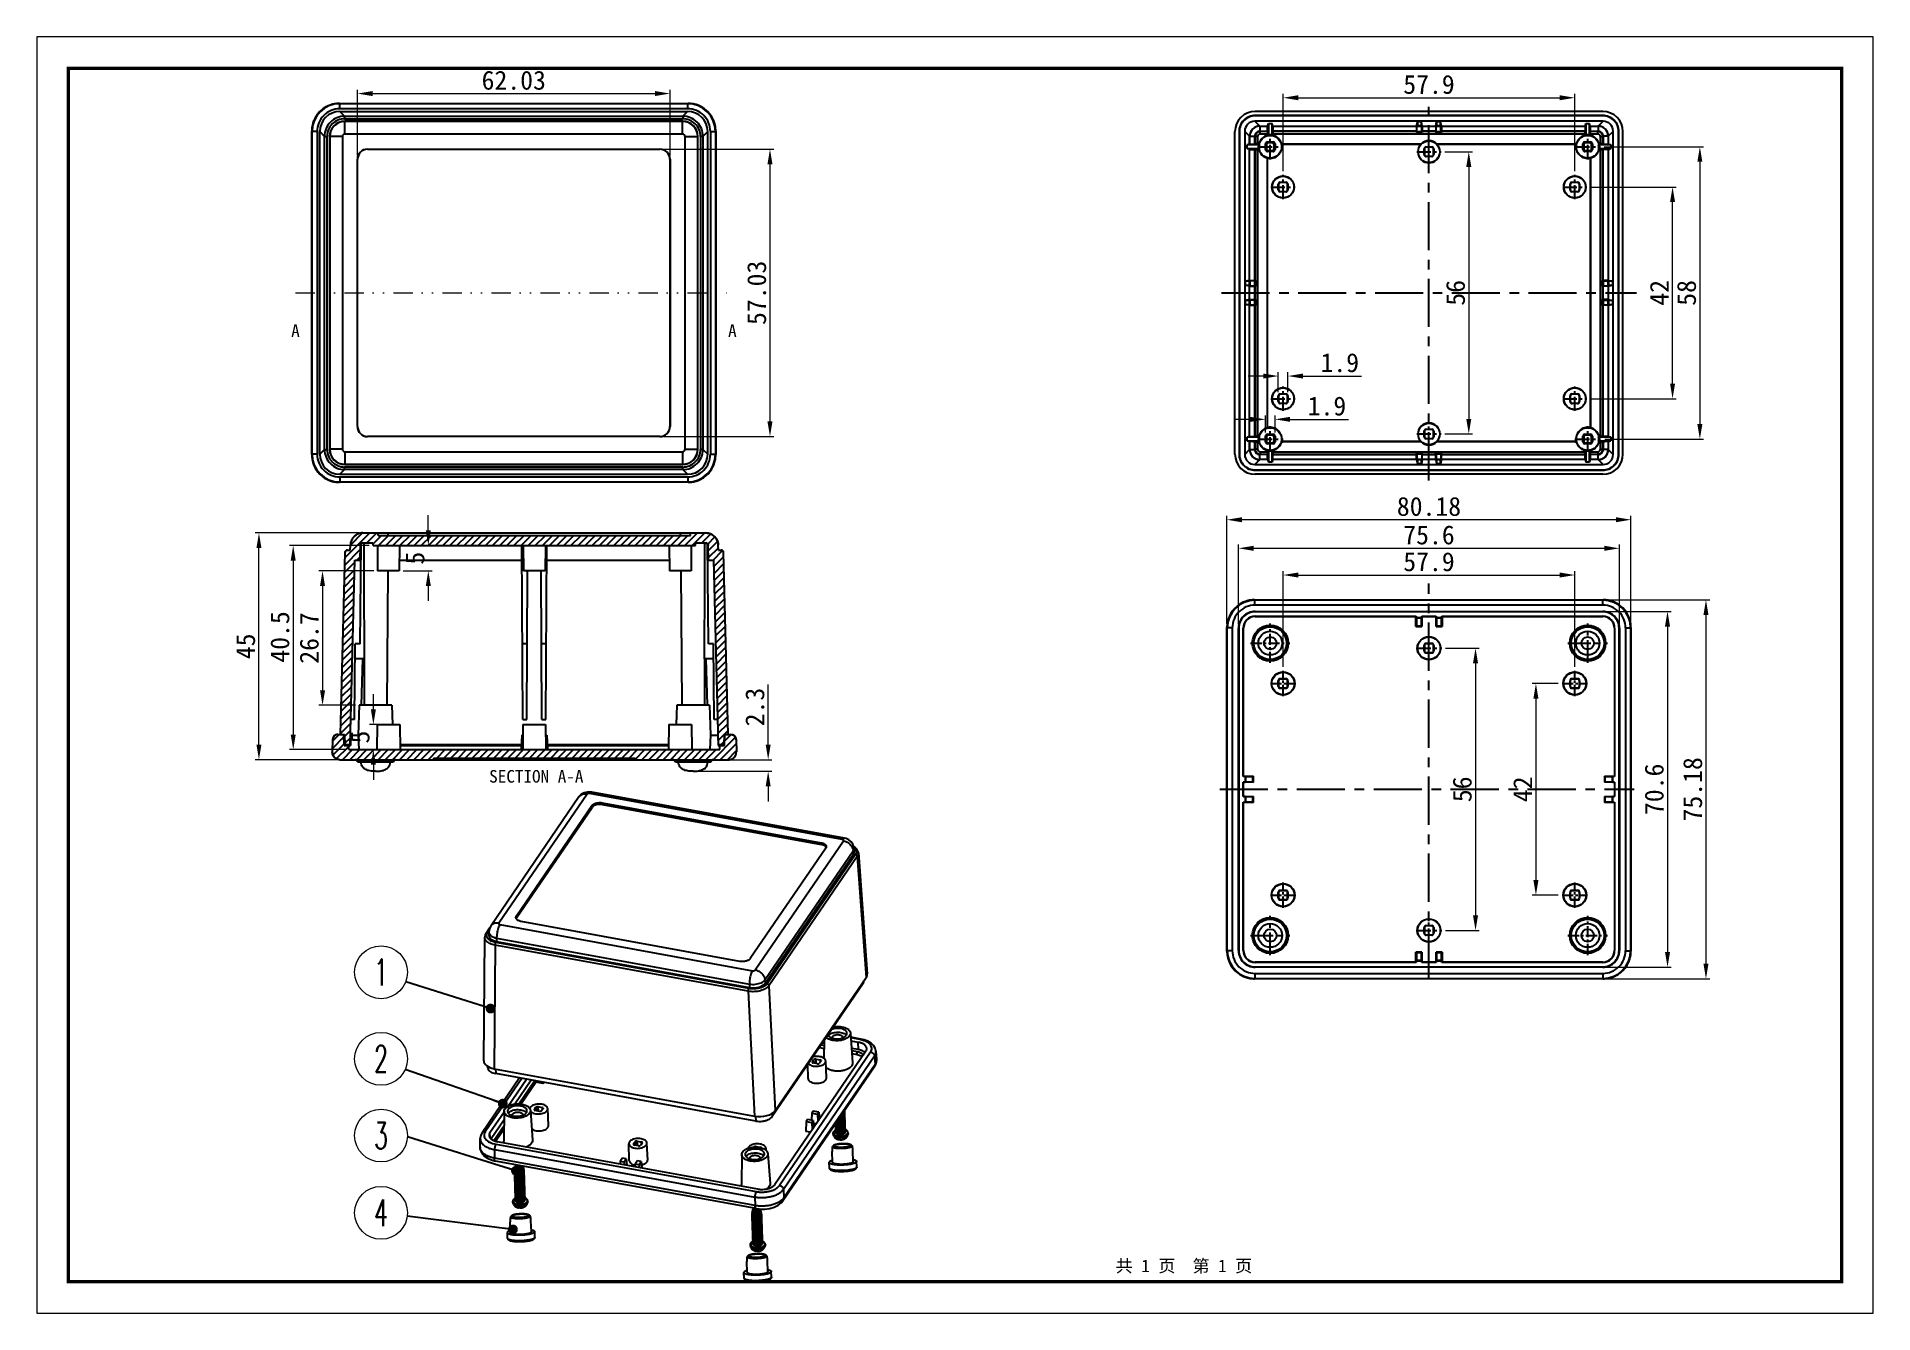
# Model space of a CAD drawing. Header units: millimetres. Extents: x 1760 to 2124, y -231 to 22.
import ezdxf
from ezdxf.enums import TextEntityAlignment as Align

# ---------------------------------------------------------------- set-up
doc = ezdxf.new("R2010")
doc.units = ezdxf.units.MM
doc.linetypes.add('CENTER', pattern=[50.8, 31.75, -6.35, 6.35, -6.35])
doc.linetypes.add('DIVIDE', pattern=[31.75, 12.7, -6.35, 0, -6.35, 0, -6.35])
for name, color, linetype in [('02___PRT_ALL_AXES', 7, 'Continuous'), ('06___PRT_ALL_SURFS', 7, 'Continuous'), ('3_ALL_AXES', 7, 'Continuous')]:
    doc.layers.add(name, color=color, linetype=linetype)
for name, color, linetype, lineweight in [('dim', 3, 'Continuous', 9), ('from', 7, 'Continuous', 13), ('hatch', 56, 'Continuous', 9)]:
    doc.layers.add(name, color=color, linetype=linetype, lineweight=lineweight)
doc.styles.add('BOM', font='txt.shx', dxfattribs={"bigfont": 'gbcbig.shx'})
doc.styles.get("Standard").update_dxf_attribs({"font": 'txt', "bigfont": 'gbcbig.shx'})
doc.styles.add('宋体', font='SimSun.ttf')
doc.styles.add('样式 1', font='SIMKAI.TTF')
doc.dimstyles.new('ISO', dxfattribs={"dimscale": 0.6, "dimtxt": 2.5, "dimasz": 2.5, "dimexe": 1.25, "dimexo": 0.625, "dimtad": 0, "dimdsep": 46, "dimtxsty": 'Standard', "dimblk": 'OPEN', "dimcen": 0, "dimclrd": 4, "dimclre": 4, "dimadec": 0, "dimazin": 0, "dimtfac": 1, "dimtofl": 0, "dimtmove": 0, "dimatfit": 3, "dimfxl": 1, "dimarcsym": 0})
doc.dimstyles.new('YanXiu', dxfattribs={"dimscale": 1.5, "dimtxt": 2.5, "dimasz": 2.2, "dimexe": 0.65, "dimexo": 0.65, "dimgap": 0.5, "dimtad": 1, "dimdsep": 46, "dimtxsty": '宋体', "dimcen": 0, "dimclrd": 3, "dimclre": 3, "dimclrt": 3, "dimazin": 2, "dimtfac": 1, "dimtofl": 0, "dimtmove": 0, "dimatfit": 3, "dimfxl": 1, "dimlwd": 5, "dimlwe": 5, "dimarcsym": 0})
pattern_1 = [(45, (1742.5222, -268.562), (-0.7071068, 0.7071068), [])]

msp = doc.modelspace()

# ---------------------------------------------------------------- texts
at = {"layer": 'from', "insert": (1987.443, -221.909), "char_height": 1.99012, "attachment_point": 5, "style": '宋体'}
msp.add_mtext('{\\fSimSun|b0|i0|c134|p2;\\H1.25x;共 1 页  第 1 页}', dxfattribs=at)
at = {"layer": 'hatch', "color": 6, "style": '样式 1'}
for s, p in [('A', (1811.109, -36.205)), ('A', (1897.817, -36.205)), ('SECTION A-A', (1858.906, -124.635))]:
    msp.add_text(s, height=2.5, dxfattribs=at).set_placement(p, align=Align.MIDDLE)

# ---------------------------------------------------------------- blocks, each defined once
blk = doc.blocks.new('yx_bom3')
at = {"layer": 'from'}
blk.add_circle((0, 0), 1, dxfattribs=at)
at = {"layer": 'from', "color": 4, "style": 'BOM', "width": 0.6}
blk.add_attdef('ITEM', text='', height=1, dxfattribs=at).set_placement((0, 0), align=Align.MIDDLE)
blk = doc.blocks.new('_Open')
at = {"color": 0, "linetype": 'ByBlock', "lineweight": -2}
for p, q in [((-1, 0.17), (0, 0)), ((-1, -0.17), (0, 0)), ((0, 0), (-1, 0))]:
    blk.add_line(p, q, dxfattribs=at)
blk = doc.blocks.new('*D4')
at = {"layer": 'Defpoints', "color": 0}
for p in [(2065.02, 10.01), (2007.12, -5.29), (2065.02, -5.29)]:
    blk.add_point(p, dxfattribs=at)
at = {"layer": 'dim', "color": 3, "lineweight": 5}
for p, q in [((2007.12, -4.54), (2007.12, 10.76)), ((2010.12, 10.01), (2062.02, 10.01)), ((2065.02, -4.54), (2065.02, 10.76))]:
    blk.add_line(p, q, dxfattribs=at)
at = {"layer": 'dim', "color": 3}
for points in [[(2010.12, 10.51), (2010.12, 9.51), (2007.12, 10.01)], [(2062.02, 10.51), (2062.02, 9.51), (2065.02, 10.01)]]:
    blk.add_solid(points, dxfattribs=at)
at = {"layer": 'dim', "color": 3, "insert": (2036.07, 12.63), "char_height": 3.75, "attachment_point": 5, "style": '宋体'}
blk.add_mtext('57.9', dxfattribs=at)
blk = doc.blocks.new('*D5')
at = {"layer": 'Defpoints', "color": 0}
for p in [(2038.48, -0.7), (2038.48, -56.7), (2043.97, -56.7)]:
    blk.add_point(p, dxfattribs=at)
at = {"layer": 'dim', "color": 3, "lineweight": 5}
for p, q in [((2039.23, -0.7), (2044.72, -0.7)), ((2043.97, -3.7), (2043.97, -53.7)), ((2039.23, -56.7), (2044.72, -56.7))]:
    blk.add_line(p, q, dxfattribs=at)
at = {"layer": 'dim', "color": 3}
for points in [[(2043.47, -3.7), (2044.47, -3.7), (2043.97, -0.7)], [(2043.47, -53.7), (2044.47, -53.7), (2043.97, -56.7)]]:
    blk.add_solid(points, dxfattribs=at)
at = {"layer": 'dim', "color": 3, "insert": (2041.35, -28.7), "char_height": 3.75, "attachment_point": 5, "rotation": 90, "style": '宋体'}
blk.add_mtext('56', dxfattribs=at)
blk = doc.blocks.new('*D11')
at = {"layer": 'Defpoints', "color": 0}
for p in [(2065.02, -84.69), (2007.12, -103.68), (2065.02, -103.68)]:
    blk.add_point(p, dxfattribs=at)
at = {"layer": 'dim', "color": 3, "lineweight": 5}
for p, q in [((2007.12, -102.93), (2007.12, -83.94)), ((2010.12, -84.69), (2062.02, -84.69)), ((2065.02, -102.93), (2065.02, -83.94))]:
    blk.add_line(p, q, dxfattribs=at)
at = {"layer": 'dim', "color": 3}
for points in [[(2010.12, -84.19), (2010.12, -85.19), (2007.12, -84.69)], [(2062.02, -84.19), (2062.02, -85.19), (2065.02, -84.69)]]:
    blk.add_solid(points, dxfattribs=at)
at = {"layer": 'dim', "color": 3, "insert": (2036.07, -82.07), "char_height": 3.75, "attachment_point": 5, "style": '宋体'}
blk.add_mtext('57.9', dxfattribs=at)
blk = doc.blocks.new('*D12')
at = {"layer": 'Defpoints', "color": 0}
for p in [(2038.59, -99.21), (2038.59, -155.21), (2045.31, -155.21)]:
    blk.add_point(p, dxfattribs=at)
at = {"layer": 'dim', "color": 3, "lineweight": 5}
for p, q in [((2039.34, -99.21), (2046.06, -99.21)), ((2045.31, -102.21), (2045.31, -152.21)), ((2039.34, -155.21), (2046.06, -155.21))]:
    blk.add_line(p, q, dxfattribs=at)
at = {"layer": 'dim', "color": 3}
for points in [[(2044.81, -102.21), (2045.81, -102.21), (2045.31, -99.21)], [(2044.81, -152.21), (2045.81, -152.21), (2045.31, -155.21)]]:
    blk.add_solid(points, dxfattribs=at)
at = {"layer": 'dim', "color": 3, "insert": (2042.68, -127.21), "char_height": 3.75, "attachment_point": 5, "rotation": 90, "style": '宋体'}
blk.add_mtext('56', dxfattribs=at)
blk = doc.blocks.new('*D13')
at = {"layer": 'Defpoints', "color": 0}
for p in [(2062.49, -106.21), (2057.29, -148.21), (2062.49, -148.21)]:
    blk.add_point(p, dxfattribs=at)
at = {"layer": 'dim', "color": 3, "lineweight": 5}
for p, q in [((2061.74, -106.21), (2056.54, -106.21)), ((2057.29, -109.21), (2057.29, -145.21)), ((2061.74, -148.21), (2056.54, -148.21))]:
    blk.add_line(p, q, dxfattribs=at)
at = {"layer": 'dim', "color": 3}
for points in [[(2056.79, -109.21), (2057.79, -109.21), (2057.29, -106.21)], [(2056.79, -145.21), (2057.79, -145.21), (2057.29, -148.21)]]:
    blk.add_solid(points, dxfattribs=at)
at = {"layer": 'dim', "color": 3, "insert": (2054.67, -127.21), "char_height": 3.75, "attachment_point": 5, "rotation": 90, "style": '宋体'}
blk.add_mtext('42', dxfattribs=at)
blk = doc.blocks.new('*D14')
at = {"layer": 'Defpoints', "color": 0}
for p in [(1826.5, -78.84), (1810.66, -119.34), (1821.71, -119.34)]:
    blk.add_point(p, dxfattribs=at)
at = {"layer": 'dim', "color": 3, "lineweight": 5}
for p, q in [((1825.75, -78.84), (1809.91, -78.84)), ((1810.66, -81.84), (1810.66, -116.34)), ((1820.96, -119.34), (1809.91, -119.34))]:
    blk.add_line(p, q, dxfattribs=at)
at = {"layer": 'dim', "color": 3}
for points in [[(1810.16, -81.84), (1811.16, -81.84), (1810.66, -78.84)], [(1810.16, -116.34), (1811.16, -116.34), (1810.66, -119.34)]]:
    blk.add_solid(points, dxfattribs=at)
at = {"layer": 'dim', "color": 3, "insert": (1808.03, -96.98), "char_height": 3.75, "attachment_point": 5, "rotation": 90, "style": '宋体'}
blk.add_mtext('40.5', dxfattribs=at)
blk = doc.blocks.new('*D15')
at = {"layer": 'Defpoints', "color": 0}
for p in [(1885.44, 10.84), (1823.41, -2.19), (1885.44, -2.19)]:
    blk.add_point(p, dxfattribs=at)
at = {"layer": 'dim', "color": 3, "lineweight": 5}
for p, q in [((1823.41, -1.44), (1823.41, 11.59)), ((1885.44, -1.44), (1885.44, 11.59)), ((1826.41, 10.84), (1882.44, 10.84))]:
    blk.add_line(p, q, dxfattribs=at)
at = {"layer": 'dim', "color": 3}
for points in [[(1826.41, 11.34), (1826.41, 10.34), (1823.41, 10.84)], [(1882.44, 11.34), (1882.44, 10.34), (1885.44, 10.84)]]:
    blk.add_solid(points, dxfattribs=at)
at = {"layer": 'dim', "color": 3, "insert": (1854.43, 13.46), "char_height": 3.75, "attachment_point": 5, "style": '宋体'}
blk.add_mtext('62.03', dxfattribs=at)
blk = doc.blocks.new('*D16')
at = {"layer": 'Defpoints', "color": 0}
for p in [(1883.44, -0.19), (1883.44, -57.22), (1905.28, -57.22)]:
    blk.add_point(p, dxfattribs=at)
at = {"layer": 'dim', "color": 3, "lineweight": 5}
for p, q in [((1884.19, -0.19), (1906.03, -0.19)), ((1905.28, -3.19), (1905.28, -54.22)), ((1884.19, -57.22), (1906.03, -57.22))]:
    blk.add_line(p, q, dxfattribs=at)
at = {"layer": 'dim', "color": 3}
for points in [[(1904.78, -3.19), (1905.78, -3.19), (1905.28, -0.19)], [(1904.78, -54.22), (1905.78, -54.22), (1905.28, -57.22)]]:
    blk.add_solid(points, dxfattribs=at)
at = {"layer": 'dim', "color": 3, "insert": (1902.66, -28.7), "char_height": 3.75, "attachment_point": 5, "rotation": 90, "style": '宋体'}
blk.add_mtext('57.03', dxfattribs=at)
blk = doc.blocks.new('*D25')
at = {"layer": 'Defpoints', "color": 0}
for p in [(2005.52, -53.8), (2003.62, -57.15), (2005.52, -57.15)]:
    blk.add_point(p, dxfattribs=at)
at = {"layer": 'dim', "color": 3, "lineweight": 5}
for p, q in [((2000.62, -53.8), (1997.62, -53.8)), ((2003.62, -56.41), (2003.62, -53.05)), ((2005.52, -56.41), (2005.52, -53.05)), ((2008.52, -53.8), (2020.12, -53.8))]:
    blk.add_line(p, q, dxfattribs=at)
at = {"layer": 'dim', "color": 3}
for points in [[(2000.62, -53.3), (2000.62, -54.3), (2003.62, -53.8)], [(2008.52, -53.3), (2008.52, -54.3), (2005.52, -53.8)]]:
    blk.add_solid(points, dxfattribs=at)
at = {"layer": 'dim', "color": 3, "insert": (2015.82, -51.18), "char_height": 3.75, "attachment_point": 5, "style": '宋体'}
blk.add_mtext('1.9', dxfattribs=at)
blk = doc.blocks.new('*D26')
at = {"layer": 'Defpoints', "color": 0}
for p in [(2008.07, -45.21), (2006.17, -49.15), (2008.07, -49.15)]:
    blk.add_point(p, dxfattribs=at)
at = {"layer": 'dim', "color": 3, "lineweight": 5}
for p, q in [((2003.17, -45.21), (2000.17, -45.21)), ((2006.17, -48.41), (2006.17, -44.46)), ((2008.07, -48.41), (2008.07, -44.46)), ((2011.07, -45.21), (2022.67, -45.21))]:
    blk.add_line(p, q, dxfattribs=at)
at = {"layer": 'dim', "color": 3}
for points in [[(2003.17, -44.71), (2003.17, -45.71), (2006.17, -45.21)], [(2011.07, -44.71), (2011.07, -45.71), (2008.07, -45.21)]]:
    blk.add_solid(points, dxfattribs=at)
at = {"layer": 'dim', "color": 3, "insert": (2018.37, -42.58), "char_height": 3.75, "attachment_point": 5, "style": '宋体'}
blk.add_mtext('1.9', dxfattribs=at)
blk = doc.blocks.new('*D30')
at = {"layer": 'Defpoints', "color": 0}
for p in [(2067.43, -7.7), (2084.41, -7.7), (2067.43, -49.7)]:
    blk.add_point(p, dxfattribs=at)
at = {"layer": 'dim', "color": 3, "lineweight": 5}
for p, q in [((2068.18, -7.7), (2085.16, -7.7)), ((2084.41, -46.7), (2084.41, -10.7)), ((2068.18, -49.7), (2085.16, -49.7))]:
    blk.add_line(p, q, dxfattribs=at)
at = {"layer": 'dim', "color": 3}
for points in [[(2083.91, -10.7), (2084.91, -10.7), (2084.41, -7.7)], [(2083.91, -46.7), (2084.91, -46.7), (2084.41, -49.7)]]:
    blk.add_solid(points, dxfattribs=at)
at = {"layer": 'dim', "color": 3, "insert": (2081.79, -28.7), "char_height": 3.75, "attachment_point": 5, "rotation": 90, "style": '宋体'}
blk.add_mtext('42', dxfattribs=at)
blk = doc.blocks.new('*D31')
at = {"layer": 'Defpoints', "color": 0}
for p in [(2070.12, 0.3), (2070.23, -57.71), (2089.83, -57.71)]:
    blk.add_point(p, dxfattribs=at)
at = {"layer": 'dim', "color": 3, "lineweight": 5}
for p, q in [((2070.87, 0.3), (2090.58, 0.3)), ((2089.83, -2.7), (2089.83, -54.71)), ((2070.98, -57.71), (2090.58, -57.71))]:
    blk.add_line(p, q, dxfattribs=at)
at = {"layer": 'dim', "color": 3}
for points in [[(2089.33, -2.7), (2090.33, -2.7), (2089.83, 0.3)], [(2089.33, -54.71), (2090.33, -54.71), (2089.83, -57.71)]]:
    blk.add_solid(points, dxfattribs=at)
at = {"layer": 'dim', "color": 3, "insert": (2087.2, -28.71), "char_height": 3.75, "attachment_point": 5, "rotation": 90, "style": '宋体'}
blk.add_mtext('58', dxfattribs=at)
blk = doc.blocks.new('*D33')
at = {"layer": 'Defpoints', "color": 0}
for p in [(2073.86, -79.39), (1998.27, -95.21), (2073.86, -95.21)]:
    blk.add_point(p, dxfattribs=at)
at = {"layer": 'dim', "color": 3, "lineweight": 5}
for p, q in [((1998.27, -94.46), (1998.27, -78.64)), ((2001.27, -79.39), (2070.86, -79.39)), ((2073.86, -94.46), (2073.86, -78.64))]:
    blk.add_line(p, q, dxfattribs=at)
at = {"layer": 'dim', "color": 3}
for points in [[(2001.27, -78.89), (2001.27, -79.89), (1998.27, -79.39)], [(2070.86, -78.89), (2070.86, -79.89), (2073.86, -79.39)]]:
    blk.add_solid(points, dxfattribs=at)
at = {"layer": 'dim', "color": 3, "insert": (2036.07, -76.76), "char_height": 3.75, "attachment_point": 5, "style": '宋体'}
blk.add_mtext('75.6', dxfattribs=at)
blk = doc.blocks.new('*D34')
at = {"layer": 'Defpoints', "color": 0}
for p in [(2070.57, -91.91), (2070.57, -162.51), (2083.41, -162.51)]:
    blk.add_point(p, dxfattribs=at)
at = {"layer": 'dim', "color": 3, "lineweight": 5}
for p, q in [((2071.32, -91.91), (2084.16, -91.91)), ((2083.41, -94.91), (2083.41, -159.51)), ((2071.32, -162.51), (2084.16, -162.51))]:
    blk.add_line(p, q, dxfattribs=at)
at = {"layer": 'dim', "color": 3}
for points in [[(2082.91, -94.91), (2083.91, -94.91), (2083.41, -91.91)], [(2082.91, -159.51), (2083.91, -159.51), (2083.41, -162.51)]]:
    blk.add_solid(points, dxfattribs=at)
at = {"layer": 'dim', "color": 3, "insert": (2080.78, -127.21), "char_height": 3.75, "attachment_point": 5, "rotation": 90, "style": '宋体'}
blk.add_mtext('70.6', dxfattribs=at)
blk = doc.blocks.new('*D35')
at = {"layer": 'Defpoints', "color": 0}
for p in [(1827.41, -83.84), (1816.48, -110.54), (1823.76, -110.54)]:
    blk.add_point(p, dxfattribs=at)
at = {"layer": 'dim', "color": 3, "lineweight": 5}
for p, q in [((1826.66, -83.84), (1815.73, -83.84)), ((1816.48, -86.84), (1816.48, -107.54)), ((1823.01, -110.54), (1815.73, -110.54))]:
    blk.add_line(p, q, dxfattribs=at)
at = {"layer": 'dim', "color": 3}
for points in [[(1815.98, -86.84), (1816.98, -86.84), (1816.48, -83.84)], [(1815.98, -107.54), (1816.98, -107.54), (1816.48, -110.54)]]:
    blk.add_solid(points, dxfattribs=at)
at = {"layer": 'dim', "color": 3, "insert": (1813.85, -97.19), "char_height": 3.75, "attachment_point": 5, "rotation": 90, "style": '宋体'}
blk.add_mtext('26.7', dxfattribs=at)
blk = doc.blocks.new('*D36')
at = {"layer": 'Defpoints', "color": 0}
for p in [(1831.81, -114.34), (1821.71, -119.34), (1826.57, -119.34)]:
    blk.add_point(p, dxfattribs=at)
at = {"layer": 'dim', "color": 3, "lineweight": 5}
for p, q in [((1826.57, -111.34), (1826.57, -108.34)), ((1831.06, -114.34), (1825.82, -114.34)), ((1822.46, -119.34), (1827.32, -119.34)), ((1826.57, -122.34), (1826.57, -125.34))]:
    blk.add_line(p, q, dxfattribs=at)
at = {"layer": 'dim', "color": 3}
for points in [[(1826.07, -111.34), (1827.07, -111.34), (1826.57, -114.34)], [(1826.07, -122.34), (1827.07, -122.34), (1826.57, -119.34)]]:
    blk.add_solid(points, dxfattribs=at)
at = {"layer": 'dim', "color": 3, "insert": (1823.95, -116.84), "char_height": 3.75, "attachment_point": 5, "rotation": 90, "style": '宋体'}
blk.add_mtext('5', dxfattribs=at)
blk = doc.blocks.new('*D37')
at = {"layer": 'Defpoints', "color": 0}
for p in [(1831.71, -78.84), (1837.47, -78.84), (1831.71, -83.84)]:
    blk.add_point(p, dxfattribs=at)
at = {"layer": 'dim', "color": 3, "lineweight": 5}
for p, q in [((1837.47, -75.84), (1837.47, -72.84)), ((1832.46, -78.84), (1838.22, -78.84)), ((1832.46, -83.84), (1838.22, -83.84)), ((1837.47, -86.84), (1837.47, -89.84))]:
    blk.add_line(p, q, dxfattribs=at)
at = {"layer": 'dim', "color": 3}
for points in [[(1836.97, -75.84), (1837.97, -75.84), (1837.47, -78.84)], [(1836.97, -86.84), (1837.97, -86.84), (1837.47, -83.84)]]:
    blk.add_solid(points, dxfattribs=at)
at = {"layer": 'dim', "color": 3, "insert": (1834.84, -81.34), "char_height": 3.75, "attachment_point": 5, "rotation": 90, "style": '宋体'}
blk.add_mtext('5', dxfattribs=at)
blk = doc.blocks.new('*D40')
at = {"layer": 'Defpoints', "color": 0}
for p in [(1803.86, -76.34), (1824.5, -76.34), (1820.45, -121.34)]:
    blk.add_point(p, dxfattribs=at)
at = {"layer": 'dim', "color": 3, "lineweight": 5}
for p, q in [((1823.75, -76.34), (1803.11, -76.34)), ((1803.86, -118.34), (1803.86, -79.34)), ((1819.7, -121.34), (1803.11, -121.34))]:
    blk.add_line(p, q, dxfattribs=at)
at = {"layer": 'dim', "color": 3}
for points in [[(1803.36, -79.34), (1804.36, -79.34), (1803.86, -76.34)], [(1803.36, -118.34), (1804.36, -118.34), (1803.86, -121.34)]]:
    blk.add_solid(points, dxfattribs=at)
at = {"layer": 'dim', "color": 3, "insert": (1801.23, -98.84), "char_height": 3.75, "attachment_point": 5, "rotation": 90, "style": '宋体'}
blk.add_mtext('45', dxfattribs=at)
blk = doc.blocks.new('*D41')
at = {"layer": 'Defpoints', "color": 0}
for p in [(1890.01, -123.64), (1896.82, -121.34), (1904.92, -121.34)]:
    blk.add_point(p, dxfattribs=at)
at = {"layer": 'dim', "color": 3, "lineweight": 5}
for p, q in [((1904.92, -118.34), (1904.92, -106.44)), ((1890.76, -123.64), (1905.67, -123.64)), ((1897.57, -121.34), (1905.67, -121.34)), ((1904.92, -126.64), (1904.92, -129.64))]:
    blk.add_line(p, q, dxfattribs=at)
at = {"layer": 'dim', "color": 3}
for points in [[(1904.42, -118.34), (1905.42, -118.34), (1904.92, -121.34)], [(1904.42, -126.64), (1905.42, -126.64), (1904.92, -123.64)]]:
    blk.add_solid(points, dxfattribs=at)
at = {"layer": 'dim', "color": 3, "insert": (1902.3, -110.89), "char_height": 3.75, "attachment_point": 5, "rotation": 90, "style": '宋体'}
blk.add_mtext('2.3', dxfattribs=at)
blk = doc.blocks.new('*D42')
at = {"layer": 'Defpoints', "color": 0}
for p in [(2070.66, -89.62), (2070.66, -164.8), (2091.04, -164.8)]:
    blk.add_point(p, dxfattribs=at)
at = {"layer": 'dim', "color": 3, "lineweight": 5}
for p, q in [((2071.41, -89.62), (2091.79, -89.62)), ((2091.04, -92.62), (2091.04, -161.8)), ((2071.41, -164.8), (2091.79, -164.8))]:
    blk.add_line(p, q, dxfattribs=at)
at = {"layer": 'dim', "color": 3}
for points in [[(2090.54, -92.62), (2091.54, -92.62), (2091.04, -89.62)], [(2090.54, -161.8), (2091.54, -161.8), (2091.04, -164.8)]]:
    blk.add_solid(points, dxfattribs=at)
at = {"layer": 'dim', "color": 3, "insert": (2088.42, -127.21), "char_height": 3.75, "attachment_point": 5, "rotation": 90, "style": '宋体'}
blk.add_mtext('75.18', dxfattribs=at)
blk = doc.blocks.new('*D43')
at = {"layer": 'Defpoints', "color": 0}
for p in [(1995.97, -73.72), (1995.97, -95.11), (2076.16, -95.11)]:
    blk.add_point(p, dxfattribs=at)
at = {"layer": 'dim', "color": 3, "lineweight": 5}
for p, q in [((1995.97, -94.36), (1995.97, -72.97)), ((2073.16, -73.72), (1998.97, -73.72)), ((2076.16, -94.36), (2076.16, -72.97))]:
    blk.add_line(p, q, dxfattribs=at)
at = {"layer": 'dim', "color": 3}
for points in [[(1998.97, -73.22), (1998.97, -74.22), (1995.97, -73.72)], [(2073.16, -73.22), (2073.16, -74.22), (2076.16, -73.72)]]:
    blk.add_solid(points, dxfattribs=at)
at = {"layer": 'dim', "color": 3, "insert": (2036.07, -71.1), "char_height": 3.75, "attachment_point": 5, "style": '宋体'}
blk.add_mtext('80.18', dxfattribs=at)

# ---------------------------------------------------------------- dimensions: what is measured, and where the dimension line sits
at = {"layer": 'dim'}
for base, p1, p2, picture, middle in [((1885.444, 10.839), (1823.41, -2.188), (1885.444, -2.188), '*D15', (1854.427, 13.464)), ((2065.015, 10.01), (2007.115, -5.292), (2065.015, -5.292), '*D4', (2036.065, 12.634)), ((2008.065, -45.206), (2006.165, -49.155), (2008.065, -49.155), '*D26', (2018.367, -42.581)), ((2005.515, -53.803), (2003.615, -57.155), (2005.515, -57.155), '*D25', (2015.817, -51.179)), ((1995.974, -73.72), (2076.157, -95.114), (1995.974, -95.114), '*D43', (2036.065, -71.096)), ((2073.865, -79.388), (1998.266, -95.207), (2073.865, -95.207), '*D33', (2036.065, -76.763)), ((2065.015, -84.694), (2007.115, -103.684), (2065.015, -103.684), '*D11', (2036.065, -82.069))]:
    dim = msp.add_linear_dim(base=base, p1=p1, p2=p2, dimstyle='YanXiu', override={"dimasz": 2, "dimexe": 0.49975, "dimexo": 0.49975, "dimgap": 0.49975}, dxfattribs=at)
    dim.commit()
    dim.dimension.update_dxf_attribs({"geometry": picture, "text_midpoint": middle})
for base, p1, p2, picture, middle in [((2089.826, -57.705), (2070.118, 0.295), (2070.229, -57.705), '*D31', (2087.201, -28.705)), ((1905.281, -57.222), (1883.444, -0.188), (1883.444, -57.222), '*D16', (1902.656, -28.705)), ((2043.975, -56.705), (2038.478, -0.705), (2038.483, -56.705), '*D5', (2041.35, -28.705)), ((2084.411, -7.705), (2067.428, -49.705), (2067.428, -7.705), '*D30', (2081.786, -28.705)), ((1837.465, -78.835), (1831.713, -83.835), (1831.713, -78.835), '*D37', (1834.841, -81.335)), ((1803.858, -76.335), (1820.452, -121.335), (1824.496, -76.335), '*D40', (1801.233, -98.835)), ((1816.479, -110.535), (1827.413, -83.835), (1823.763, -110.535), '*D35', (1813.854, -97.185)), ((2091.042, -164.798), (2070.658, -89.616), (2070.658, -164.798), '*D42', (2088.418, -127.207)), ((2083.407, -162.506), (2070.565, -91.908), (2070.565, -162.506), '*D34', (2080.782, -127.207)), ((2045.306, -155.207), (2038.588, -99.207), (2038.588, -155.207), '*D12', (2042.682, -127.207)), ((1826.57, -119.335), (1831.813, -114.335), (1821.713, -119.335), '*D36', (1823.945, -116.835)), ((1904.922, -121.335), (1890.013, -123.635), (1896.82, -121.335), '*D41', (1902.298, -110.888)), ((2057.293, -148.207), (2062.492, -106.207), (2062.492, -148.207), '*D13', (2054.668, -127.207))]:
    dim = msp.add_linear_dim(base=base, p1=p1, p2=p2, angle=90, dimstyle='YanXiu', override={"dimasz": 2, "dimexe": 0.49975, "dimexo": 0.49975, "dimgap": 0.49975}, dxfattribs=at)
    dim.commit()
    dim.dimension.update_dxf_attribs({"geometry": picture, "text_midpoint": middle})
dim = msp.add_linear_dim(base=(1810.656, -119.335), p1=(1826.496, -78.835), p2=(1821.713, -119.335), angle=90, dimstyle='YanXiu', override={"dimasz": 2, "dimexe": 0.49975, "dimexo": 0.49975, "dimgap": 0.49975}, dxfattribs=at)
dim.commit()
dim.dimension.update_dxf_attribs({"geometry": '*D14', "text_midpoint": (1810.656, -96.983), "dimtype": 160})

# ---------------------------------------------------------------- hatches: boundary and pattern name
at = {"linetype": 'Continuous'}
h = msp.add_hatch(dxfattribs=at)
h.set_pattern_fill('DEFAULT__1', color=2, angle=45, style=0, pattern_type=0)
h.set_pattern_definition(pattern_1)
edge = h.paths.add_edge_path()
edge.add_line((1820.013, -116.335), (1820.814, -116.335))
edge.add_line((1820.013, -116.335), (1820.958, -80.231))
edge.add_spline(control_points=[(1820.958, -80.231), (1820.966, -79.944), (1821.171, -79.744), (1821.458, -79.744)], knot_values=[0, 0, 0, 0, 1, 1, 1, 1], weights=[1, 0.810868, 0.810868, 1], degree=3, periodic=0)
edge.add_line((1821.458, -79.744), (1821.971, -79.744))
edge.add_line((1821.971, -79.744), (1821.997, -78.77))
edge.add_spline(control_points=[(1824.496, -76.335), (1823.062, -76.335), (1822.035, -77.336), (1821.997, -78.77)], knot_values=[0, 0, 0, 0, 1, 1, 1, 1], weights=[1, 0.810868, 0.810868, 1], degree=3, periodic=0)
edge.add_line((1824.496, -76.335), (1827.496, -76.335))
edge.add_line((1827.522, -76.835), (1827.496, -76.335))
edge.add_line((1827.522, -76.835), (1889.504, -76.835))
edge.add_line((1889.504, -76.835), (1889.53, -76.335))
edge.add_line((1889.53, -76.335), (1892.53, -76.335))
edge.add_spline(control_points=[(1892.53, -76.335), (1893.964, -76.335), (1894.991, -77.336), (1895.029, -78.77)], knot_values=[0, 0, 0, 0, 1, 1, 1, 1], weights=[1, 0.810868, 0.810868, 1], degree=3, periodic=0)
edge.add_line((1895.054, -79.744), (1895.029, -78.77))
edge.add_line((1895.054, -79.744), (1895.568, -79.744))
edge.add_spline(control_points=[(1896.068, -80.231), (1896.06, -79.944), (1895.855, -79.744), (1895.568, -79.744)], knot_values=[0, 0, 0, 0, 1, 1, 1, 1], weights=[1, 0.810868, 0.810868, 1], degree=3, periodic=0)
edge.add_line((1897.013, -116.335), (1896.068, -80.231))
edge.add_line((1896.212, -116.335), (1897.013, -116.335))
edge.add_line((1896.212, -116.335), (1896.142, -118.335))
edge.add_line((1895.065, -118.335), (1896.142, -118.335))
edge.add_line((1895.065, -118.335), (1894.106, -81.744))
edge.add_line((1893.106, -81.744), (1894.106, -81.744))
edge.add_line((1893.106, -81.744), (1893.03, -78.822))
edge.add_spline(control_points=[(1892.53, -78.335), (1892.817, -78.335), (1893.022, -78.535), (1893.03, -78.822)], knot_values=[0, 0, 0, 0, 1, 1, 1, 1], weights=[1, 0.810868, 0.810868, 1], degree=3, periodic=0)
edge.add_line((1890.556, -78.335), (1892.53, -78.335))
edge.add_line((1890.53, -78.835), (1890.556, -78.335))
edge.add_line((1826.496, -78.835), (1890.53, -78.835))
edge.add_line((1826.496, -78.835), (1826.47, -78.335))
edge.add_line((1824.496, -78.335), (1826.47, -78.335))
edge.add_spline(control_points=[(1824.496, -78.335), (1824.209, -78.335), (1824.004, -78.535), (1823.996, -78.822)], knot_values=[0, 0, 0, 0, 1, 1, 1, 1], weights=[1, 0.810868, 0.810868, 1], degree=3, periodic=0)
edge.add_line((1823.92, -81.744), (1823.996, -78.822))
edge.add_line((1822.919, -81.744), (1823.92, -81.744))
edge.add_line((1821.961, -118.335), (1822.919, -81.744))
edge.add_line((1820.883, -118.335), (1821.961, -118.335))
edge.add_line((1820.814, -116.335), (1820.883, -118.335))
h = msp.add_hatch(dxfattribs=at)
h.set_pattern_fill('DEFAULT__2', color=2, angle=45, style=0, pattern_type=0)
h.set_pattern_definition(pattern_1)
edge = h.paths.add_edge_path()
edge.add_line((1819.487, -116.335), (1820.713, -116.335))
edge.add_line((1820.789, -118.485), (1820.713, -116.335))
edge.add_line((1820.789, -118.485), (1821.669, -118.485))
edge.add_line((1821.713, -119.335), (1821.669, -118.485))
edge.add_line((1821.713, -119.335), (1895.312, -119.335))
edge.add_line((1895.312, -119.335), (1895.357, -118.485))
edge.add_line((1895.357, -118.485), (1896.237, -118.485))
edge.add_line((1896.237, -118.485), (1896.312, -116.335))
edge.add_line((1896.312, -116.335), (1897.539, -116.335))
edge.add_spline(control_points=[(1897.539, -116.335), (1898.113, -116.335), (1898.523, -116.736), (1898.538, -117.309)], knot_values=[0, 0, 0, 0, 1, 1, 1, 1], weights=[1, 0.810868, 0.810868, 1], degree=3, periodic=0)
edge.add_line((1898.538, -117.309), (1898.604, -119.796))
edge.add_spline(control_points=[(1897.104, -121.335), (1898.001, -121.335), (1898.627, -120.693), (1898.604, -119.796)], knot_values=[0, 0, 0, 0, 1, 1, 1, 1], weights=[1, 0.798527, 0.798527, 1], degree=3, periodic=0)
edge.add_line((1878.513, -121.335), (1897.104, -121.335))
edge.add_line((1878.497, -121.035), (1878.513, -121.335))
edge.add_line((1838.529, -121.035), (1878.497, -121.035))
edge.add_line((1838.529, -121.035), (1838.513, -121.335))
edge.add_line((1819.922, -121.335), (1838.513, -121.335))
edge.add_spline(control_points=[(1819.922, -121.335), (1819.025, -121.335), (1818.399, -120.693), (1818.422, -119.796)], knot_values=[0, 0, 0, 0, 1, 1, 1, 1], weights=[1, 0.798527, 0.798527, 1], degree=3, periodic=0)
edge.add_line((1818.487, -117.309), (1818.422, -119.796))
edge.add_spline(control_points=[(1819.487, -116.335), (1818.913, -116.335), (1818.502, -116.736), (1818.487, -117.309)], knot_values=[0, 0, 0, 0, 1, 1, 1, 1], weights=[1, 0.810868, 0.810868, 1], degree=3, periodic=0)

# ---------------------------------------------------------------- linework, layer by layer
at = {"color": 7, "linetype": 'Continuous'}
for p, q in [((1819.835, 8.886), (1889.02, 8.886)), ((1819.835, 8.886), (1889.02, 8.886)), ((1819.9, 8.821), (1819.835, 8.886)), ((1819.835, 8.886), (1819.835, 8.886)), ((1888.955, 8.821), (1819.9, 8.821)), ((1819.9, 7.821), (1819.9, 8.821)), ((1888.955, 7.821), (1819.9, 7.821)), ((1819.926, 7.295), (1888.929, 7.295)), ((1820.871, 6.35), (1819.926, 7.295)), ((1887.983, 6.35), (1888.929, 7.295)), ((1888.955, 8.821), (1889.02, 8.886)), ((1888.955, 7.821), (1888.955, 8.821)), ((1889.02, 8.886), (1889.02, 8.886)), ((2070.567, 7.295), (2001.564, 7.295)), ((1820.871, 6.35), (1887.983, 6.35)), ((1820.871, 6.35), (1820.871, 5.85)), ((1820.871, 5.85), (1887.983, 5.85)), ((1887.97, 5.336), (1820.885, 5.336)), ((1820.91, 5.311), (1820.885, 5.336)), ((1887.944, 5.311), (1887.97, 5.336)), ((1887.983, 6.35), (1887.983, 5.85)), ((2001.513, 5.347), (2002.471, 4.389)), ((2070.618, 5.347), (2001.513, 5.347)), ((2001.565, 6.494), (2001.565, 6.424)), ((2070.565, 6.494), (2001.565, 6.494)), ((2070.565, 6.424), (2001.565, 6.424)), ((2002.471, 4.389), (2004.044, 4.389)), ((2002.497, 4.362), (2002.497, 3.363)), ((2002.497, 4.362), (2004.044, 4.362)), ((2004.044, 4.389), (2004.215, 4.902)), ((2004.044, 4.389), (2004.044, 4.362)), ((2004.215, 4.902), (2004.215, 2.469)), ((2004.215, 4.902), (2004.915, 4.902)), ((2004.915, 2.469), (2004.915, 4.902)), ((2005.086, 4.389), (2004.915, 4.902)), ((2005.086, 4.389), (2005.086, 3.388)), ((2005.086, 4.389), (2033.6, 4.389)), ((2033.6, 4.389), (2033.765, 5.216)), ((2033.6, 4.389), (2033.6, 3.388)), ((2033.765, 4.425), (2033.687, 4.294)), ((2033.687, 3.294), (2033.687, 4.294)), ((2034.644, 4.294), (2033.687, 4.294)), ((2033.765, 5.216), (2033.765, 4.425)), ((2034.565, 5.216), (2033.765, 5.216)), ((2034.565, 4.425), (2033.765, 4.425)), ((2034.565, 4.425), (2034.565, 5.216)), ((2034.731, 4.389), (2034.565, 5.216)), ((2034.565, 4.425), (2034.644, 4.294)), ((2034.644, 3.294), (2034.644, 4.294)), ((2034.731, 4.389), (2034.731, 3.388)), ((2034.731, 4.389), (2037.4, 4.389)), ((2037.4, 4.389), (2037.565, 5.216)), ((2037.4, 4.389), (2037.4, 3.388)), ((2037.565, 4.425), (2037.487, 4.294)), ((2037.487, 3.294), (2037.487, 4.294)), ((2038.444, 4.294), (2037.487, 4.294)), ((2037.565, 5.216), (2037.565, 4.425)), ((2038.365, 5.216), (2037.565, 5.216)), ((2038.365, 4.425), (2037.565, 4.425)), ((2038.365, 4.425), (2038.365, 5.216)), ((2038.531, 4.389), (2038.365, 5.216)), ((2038.365, 4.425), (2038.444, 4.294)), ((2038.444, 3.294), (2038.444, 4.294)), ((2038.531, 4.389), (2038.531, 3.388)), ((2038.531, 4.389), (2067.044, 4.389)), ((2067.044, 4.389), (2067.215, 4.902)), ((2067.044, 4.389), (2067.044, 3.388)), ((2067.215, 4.902), (2067.215, 2.469)), ((2067.215, 4.902), (2067.915, 4.902)), ((2067.915, 2.469), (2067.915, 4.902)), ((2068.086, 4.389), (2067.915, 4.902)), ((2068.086, 4.389), (2068.086, 4.362)), ((2068.086, 4.389), (2069.66, 4.389)), ((2068.086, 4.362), (2069.633, 4.362)), ((2069.633, 4.362), (2069.633, 3.363)), ((2069.66, 4.389), (2070.618, 5.347)), ((2070.565, 6.494), (2070.565, 6.424)), ((1814.336, 3.388), (1814.337, 3.388)), ((1814.336, -60.797), (1814.336, 3.388)), ((1814.402, 3.322), (1814.337, 3.388)), ((1814.337, -60.797), (1814.337, 3.388)), ((1815.401, 3.322), (1814.402, 3.322)), ((1814.402, -60.732), (1814.402, 3.322)), ((1815.401, 3.322), (1815.401, -60.732)), ((1816.873, 2.351), (1815.927, 3.296)), ((1815.927, -60.706), (1815.927, 3.296)), ((1816.873, 2.351), (1817.372, 2.351)), ((1816.873, -59.761), (1816.873, 2.351)), ((1817.372, -59.761), (1817.372, 2.351)), ((1817.911, 2.312), (1817.886, 2.338)), ((1817.886, 2.338), (1817.886, -59.747)), ((1890.943, 2.312), (1890.969, 2.338)), ((1890.969, -59.747), (1890.969, 2.338)), ((1891.482, 2.351), (1891.482, -59.761)), ((1891.982, 2.351), (1891.482, 2.351)), ((1891.982, 2.351), (1892.927, 3.296)), ((1891.982, 2.351), (1891.982, -59.761)), ((1892.927, -60.706), (1892.927, 3.296)), ((1893.453, 3.322), (1893.453, -60.732)), ((1893.453, 3.322), (1894.453, 3.322)), ((1894.453, 3.322), (1894.518, 3.388)), ((1894.453, 3.322), (1894.453, -60.732)), ((1894.518, 3.388), (1894.518, -60.797)), ((1894.518, 3.388), (1894.518, -60.797)), ((1894.518, 3.388), (1894.518, 3.388)), ((1997.565, -60.706), (1997.565, 3.296)), ((1998.366, 3.295), (1998.366, -60.705)), ((1998.366, 3.295), (1998.436, 3.295)), ((1998.436, 3.295), (1998.436, -60.705)), ((1999.514, 3.347), (1999.514, -60.757)), ((1999.514, 3.347), (2000.472, 2.389)), ((2000.472, 0.816), (1999.959, 0.645)), ((1999.959, -0.055), (1999.959, 0.645)), ((2002.391, 0.645), (1999.959, 0.645)), ((2000.472, 0.816), (2000.472, 2.389)), ((2000.472, 0.816), (2000.498, 0.816)), ((2000.498, 0.816), (2000.498, 2.363)), ((2000.498, 2.363), (2001.498, 2.363)), ((2001.498, 0.824), (2001.498, 2.363)), ((2001.498, 2.363), (2001.549, 2.312)), ((2001.498, 0.824), (2001.549, 0.841)), ((2001.549, 2.312), (2001.549, 0.841)), ((2002.049, 2.312), (2001.549, 2.312)), ((2002.049, 2.312), (2002.049, 0.846)), ((2002.049, 0.846), (2002.309, 0.846)), ((2002.497, 3.363), (2002.549, 3.312)), ((2002.497, 3.363), (2004.036, 3.363)), ((2002.548, 2.812), (2002.548, 3.312)), ((2004.015, 2.812), (2002.548, 2.812)), ((2004.019, 3.312), (2002.549, 3.312)), ((2003.615, -0.255), (2003.615, 0.845)), ((2003.615, 0.845), (2003.79, 0.671)), ((2003.79, 0.671), (2003.79, -0.081)), ((2004.015, 2.812), (2004.015, 2.552)), ((2004.015, 1.245), (2004.19, 1.071)), ((2004.015, 1.245), (2005.115, 1.245)), ((2004.036, 3.363), (2004.019, 3.312)), ((2004.941, 1.071), (2004.19, 1.071)), ((2005.115, 1.245), (2004.941, 1.071)), ((2005.086, 3.388), (2005.112, 3.312)), ((2033.6, 3.388), (2005.086, 3.388)), ((2033.585, 3.312), (2005.112, 3.312)), ((2005.116, 2.812), (2005.116, 2.552)), ((2067.015, 2.812), (2005.116, 2.812)), ((2005.515, 0.845), (2005.341, 0.671)), ((2005.341, -0.081), (2005.341, 0.671)), ((2005.515, 0.845), (2005.515, -0.255)), ((2006.826, 0.83), (2006.829, 0.804)), ((2007.049, 0.812), (2007.049, 0.838)), ((2007.049, 0.838), (2034.5, 0.838)), ((2007.049, 0.812), (2034.481, 0.812)), ((2033.687, 3.294), (2033.583, 3.121)), ((2033.583, 3.121), (2034.748, 3.121)), ((2033.6, 3.388), (2033.585, 3.312)), ((2033.687, 3.294), (2034.644, 3.294)), ((2034.644, 3.294), (2034.748, 3.121)), ((2034.731, 3.388), (2034.746, 3.312)), ((2037.4, 3.388), (2034.731, 3.388)), ((2037.385, 3.312), (2034.746, 3.312)), ((2035.515, 0.245), (2035.562, 0.199)), ((2035.515, 0.245), (2036.615, 0.245)), ((2036.569, 0.199), (2035.562, 0.199)), ((2036.615, 0.245), (2036.569, 0.199)), ((2037.487, 3.294), (2037.383, 3.121)), ((2037.383, 3.121), (2038.548, 3.121)), ((2037.4, 3.388), (2037.385, 3.312)), ((2037.487, 3.294), (2038.444, 3.294)), ((2037.631, 0.838), (2065.082, 0.838)), ((2037.65, 0.812), (2065.082, 0.812)), ((2038.444, 3.294), (2038.548, 3.121)), ((2038.531, 3.388), (2038.546, 3.312)), ((2067.044, 3.388), (2038.531, 3.388)), ((2067.019, 3.312), (2038.546, 3.312)), ((2065.082, 0.812), (2065.082, 0.838)), ((2065.305, 0.83), (2065.302, 0.804)), ((2066.615, -0.255), (2066.615, 0.845)), ((2066.615, 0.845), (2066.79, 0.671)), ((2066.79, 0.671), (2066.79, -0.081)), ((2067.015, 2.812), (2067.015, 2.552)), ((2067.015, 1.245), (2068.115, 1.245)), ((2067.015, 1.245), (2067.19, 1.071)), ((2067.044, 3.388), (2067.019, 3.312)), ((2067.941, 1.071), (2067.19, 1.071)), ((2068.115, 1.245), (2067.941, 1.071)), ((2068.095, 3.363), (2069.633, 3.363)), ((2068.095, 3.363), (2068.112, 3.312)), ((2069.582, 3.312), (2068.112, 3.312)), ((2068.116, 2.812), (2068.116, 2.552)), ((2069.582, 2.812), (2068.116, 2.812)), ((2068.515, 0.845), (2068.341, 0.671)), ((2068.341, -0.081), (2068.341, 0.671)), ((2068.515, 0.845), (2068.515, -0.255)), ((2069.582, 3.312), (2069.633, 3.363)), ((2069.582, 2.812), (2069.582, 3.312)), ((2072.172, 0.645), (2069.74, 0.645)), ((2070.082, 0.846), (2069.822, 0.846)), ((2070.082, 2.312), (2070.582, 2.312)), ((2070.082, 0.846), (2070.082, 2.312)), ((2070.582, 2.312), (2070.633, 2.363)), ((2070.582, 0.841), (2070.582, 2.312)), ((2070.633, 0.824), (2070.582, 0.841)), ((2071.633, 2.363), (2070.633, 2.363)), ((2070.633, 2.363), (2070.633, 0.824)), ((2071.633, 2.363), (2071.633, 0.816)), ((2071.659, 0.816), (2071.633, 0.816)), ((2071.659, 2.389), (2072.617, 3.347)), ((2071.659, 2.389), (2071.659, 0.816)), ((2071.659, 0.816), (2072.172, 0.645)), ((2072.172, 0.645), (2072.172, -0.055)), ((2072.617, -60.757), (2072.617, 3.347)), ((2073.765, 3.295), (2073.695, 3.295)), ((2073.695, -60.705), (2073.695, 3.295)), ((2073.765, -60.705), (2073.765, 3.295)), ((2074.565, -60.706), (2074.565, 3.296)), ((1823.437, -2.188), (1823.41, -2.188)), ((1823.41, -55.222), (1823.41, -2.188)), ((1823.437, -55.222), (1823.437, -2.188)), ((1825.41, -0.188), (1883.444, -0.188)), ((1825.41, -0.214), (1825.41, -0.188)), ((1825.41, -0.214), (1883.444, -0.214)), ((1883.444, -0.214), (1883.444, -0.188)), ((1885.418, -2.188), (1885.418, -55.222)), ((1885.418, -2.188), (1885.444, -2.188)), ((1885.444, -2.188), (1885.444, -55.222)), ((2000.472, -0.226), (1999.959, -0.055)), ((1999.959, -0.055), (2002.391, -0.055)), ((2000.472, -26.24), (2000.472, -0.226)), ((2000.472, -0.226), (2001.472, -0.226)), ((2001.472, -0.226), (2001.472, -26.24)), ((2001.472, -0.226), (2001.549, -0.251)), ((2001.549, -0.251), (2001.549, -26.224)), ((2002.049, -0.256), (2002.049, -57.154)), ((2002.049, -0.256), (2002.309, -0.256)), ((2003.615, -0.255), (2003.79, -0.081)), ((2004.015, -0.655), (2004.19, -0.481)), ((2005.115, -0.655), (2004.015, -0.655)), ((2004.022, -55.222), (2004.022, -2.188)), ((2004.049, -2.188), (2004.022, -2.188)), ((2004.031, -1.965), (2004.057, -1.969)), ((2004.049, -55.222), (2004.049, -2.188)), ((2004.19, -0.481), (2004.941, -0.481)), ((2004.941, -0.481), (2005.115, -0.655)), ((2005.341, -0.081), (2005.515, -0.255)), ((2035.115, -1.255), (2035.115, -0.155)), ((2035.115, -0.155), (2035.162, -0.201)), ((2035.162, -1.209), (2035.115, -1.255)), ((2035.162, -0.201), (2035.162, -1.209)), ((2035.562, -1.609), (2035.515, -1.655)), ((2036.615, -1.655), (2035.515, -1.655)), ((2035.562, -1.609), (2036.569, -1.609)), ((2036.615, -1.655), (2036.569, -1.609)), ((2037.015, -0.155), (2036.969, -0.201)), ((2036.969, -1.209), (2036.969, -0.201)), ((2037.015, -1.255), (2036.969, -1.209)), ((2037.015, -0.155), (2037.015, -1.255)), ((2066.79, -0.081), (2066.615, -0.255)), ((2067.19, -0.481), (2067.015, -0.655)), ((2068.115, -0.655), (2067.015, -0.655)), ((2067.19, -0.481), (2067.941, -0.481)), ((2068.115, -0.655), (2067.941, -0.481)), ((2068.1, -1.965), (2068.074, -1.969)), ((2068.082, -2.188), (2068.108, -2.188)), ((2068.082, -2.188), (2068.082, -55.222)), ((2068.108, -2.188), (2068.108, -55.222)), ((2068.515, -0.255), (2068.341, -0.081)), ((2069.74, -0.055), (2072.172, -0.055)), ((2070.082, -0.256), (2069.822, -0.256)), ((2070.082, -57.154), (2070.082, -0.256)), ((2070.659, -0.226), (2070.582, -0.251)), ((2070.582, -26.224), (2070.582, -0.251)), ((2071.659, -0.226), (2070.659, -0.226)), ((2070.659, -26.24), (2070.659, -0.226)), ((2071.659, -0.226), (2072.172, -0.055)), ((2071.659, -0.226), (2071.659, -26.24)), ((2006.165, -8.255), (2006.165, -7.155)), ((2006.165, -7.155), (2006.212, -7.201)), ((2006.212, -7.201), (2006.212, -8.209)), ((2006.565, -6.755), (2006.612, -6.801)), ((2006.565, -6.755), (2007.665, -6.755)), ((2007.619, -6.801), (2006.612, -6.801)), ((2007.665, -6.755), (2007.619, -6.801)), ((2008.065, -7.155), (2008.019, -7.201)), ((2008.019, -8.209), (2008.019, -7.201)), ((2008.065, -7.155), (2008.065, -8.255)), ((2064.065, -8.255), (2064.065, -7.155)), ((2064.065, -7.155), (2064.112, -7.201)), ((2064.112, -7.201), (2064.112, -8.209)), ((2064.465, -6.755), (2065.565, -6.755)), ((2064.465, -6.755), (2064.512, -6.801)), ((2065.519, -6.801), (2064.512, -6.801)), ((2065.565, -6.755), (2065.519, -6.801)), ((2065.965, -7.155), (2065.919, -7.201)), ((2065.919, -8.209), (2065.919, -7.201)), ((2065.965, -7.155), (2065.965, -8.255)), ((2006.165, -8.255), (2006.212, -8.209)), ((2006.565, -8.655), (2006.612, -8.609)), ((2007.665, -8.655), (2006.565, -8.655)), ((2006.612, -8.609), (2007.619, -8.609)), ((2007.619, -8.609), (2007.665, -8.655)), ((2008.019, -8.209), (2008.065, -8.255)), ((2064.112, -8.209), (2064.065, -8.255)), ((2064.512, -8.609), (2064.465, -8.655)), ((2065.565, -8.655), (2064.465, -8.655)), ((2064.512, -8.609), (2065.519, -8.609)), ((2065.565, -8.655), (2065.519, -8.609)), ((2065.965, -8.255), (2065.919, -8.209)), ((2000.472, -26.24), (1999.645, -26.405)), ((1999.645, -27.205), (1999.645, -26.405)), ((2000.383, -26.405), (1999.645, -26.405)), ((2000.472, -27.37), (1999.645, -27.205)), ((1999.645, -27.205), (2000.383, -27.205)), ((2000.383, -26.405), (2000.514, -26.326)), ((2000.383, -26.405), (2000.383, -27.205)), ((2000.383, -27.205), (2000.514, -27.284)), ((2000.472, -26.24), (2001.472, -26.24)), ((2000.472, -30.04), (2000.472, -27.37)), ((2000.472, -27.37), (2001.472, -27.37)), ((2000.514, -26.326), (2000.514, -27.284)), ((2001.514, -26.326), (2000.514, -26.326)), ((2000.514, -27.284), (2001.514, -27.284)), ((2001.472, -26.24), (2001.549, -26.224)), ((2001.472, -27.37), (2001.472, -30.04)), ((2001.472, -27.37), (2001.549, -27.386)), ((2001.514, -26.326), (2001.687, -26.223)), ((2001.514, -27.284), (2001.514, -26.326)), ((2001.514, -27.284), (2001.687, -27.387)), ((2001.549, -27.386), (2001.549, -30.024)), ((2001.687, -27.387), (2001.687, -26.223)), ((2070.617, -26.326), (2070.444, -26.223)), ((2070.444, -26.223), (2070.444, -27.387)), ((2070.617, -27.284), (2070.444, -27.387)), ((2070.659, -26.24), (2070.582, -26.224)), ((2070.659, -27.37), (2070.582, -27.386)), ((2070.582, -30.024), (2070.582, -27.386)), ((2070.617, -26.326), (2071.617, -26.326)), ((2070.617, -26.326), (2070.617, -27.284)), ((2070.617, -27.284), (2071.617, -27.284)), ((2071.659, -26.24), (2070.659, -26.24)), ((2071.659, -27.37), (2070.659, -27.37)), ((2070.659, -30.04), (2070.659, -27.37)), ((2071.748, -26.405), (2071.617, -26.326)), ((2071.617, -27.284), (2071.617, -26.326)), ((2071.748, -27.205), (2071.617, -27.284)), ((2071.659, -26.24), (2072.486, -26.405)), ((2071.659, -27.37), (2072.486, -27.205)), ((2071.659, -27.37), (2071.659, -30.04)), ((2072.486, -26.405), (2071.748, -26.405)), ((2071.748, -27.205), (2071.748, -26.405)), ((2071.748, -27.205), (2072.486, -27.205)), ((2072.486, -26.405), (2072.486, -27.205)), ((2000.472, -30.04), (1999.645, -30.205)), ((1999.645, -31.005), (1999.645, -30.205)), ((2000.383, -30.205), (1999.645, -30.205)), ((2000.472, -31.17), (1999.645, -31.005)), ((1999.645, -31.005), (2000.383, -31.005)), ((2000.383, -30.205), (2000.514, -30.126)), ((2000.383, -30.205), (2000.383, -31.005)), ((2000.383, -31.005), (2000.514, -31.084)), ((2000.472, -30.04), (2001.472, -30.04)), ((2000.472, -57.184), (2000.472, -31.17)), ((2000.472, -31.17), (2001.472, -31.17)), ((2000.514, -30.126), (2000.514, -31.084)), ((2001.514, -30.126), (2000.514, -30.126)), ((2000.514, -31.084), (2001.514, -31.084)), ((2001.472, -30.04), (2001.549, -30.024)), ((2001.472, -31.17), (2001.472, -57.184)), ((2001.472, -31.17), (2001.549, -31.186)), ((2001.514, -30.126), (2001.687, -30.023)), ((2001.514, -31.084), (2001.514, -30.126)), ((2001.514, -31.084), (2001.687, -31.187)), ((2001.549, -31.186), (2001.549, -57.159)), ((2001.687, -31.187), (2001.687, -30.023)), ((2070.617, -30.126), (2070.444, -30.023)), ((2070.444, -30.023), (2070.444, -31.187)), ((2070.617, -31.084), (2070.444, -31.187)), ((2070.659, -30.04), (2070.582, -30.024)), ((2070.659, -31.17), (2070.582, -31.186)), ((2070.582, -57.159), (2070.582, -31.186)), ((2070.617, -30.126), (2071.617, -30.126)), ((2070.617, -30.126), (2070.617, -31.084)), ((2070.617, -31.084), (2071.617, -31.084)), ((2071.659, -30.04), (2070.659, -30.04)), ((2071.659, -31.17), (2070.659, -31.17)), ((2070.659, -57.184), (2070.659, -31.17)), ((2071.748, -30.205), (2071.617, -30.126)), ((2071.617, -31.084), (2071.617, -30.126)), ((2071.748, -31.005), (2071.617, -31.084)), ((2071.659, -30.04), (2072.486, -30.205)), ((2071.659, -31.17), (2072.486, -31.005)), ((2071.659, -31.17), (2071.659, -57.184)), ((2072.486, -30.205), (2071.748, -30.205)), ((2071.748, -31.005), (2071.748, -30.205)), ((2071.748, -31.005), (2072.486, -31.005)), ((2072.486, -30.205), (2072.486, -31.005)), ((2006.165, -49.155), (2006.212, -49.201)), ((2006.165, -50.255), (2006.165, -49.155)), ((2006.165, -50.255), (2006.212, -50.209)), ((2006.212, -49.201), (2006.212, -50.209)), ((2006.565, -48.755), (2006.612, -48.801)), ((2006.565, -48.755), (2007.665, -48.755)), ((2006.565, -50.655), (2006.612, -50.609)), ((2007.665, -50.655), (2006.565, -50.655)), ((2007.619, -48.801), (2006.612, -48.801)), ((2006.612, -50.609), (2007.619, -50.609)), ((2007.619, -48.801), (2007.665, -48.755)), ((2007.665, -50.655), (2007.619, -50.609)), ((2008.019, -49.201), (2008.065, -49.155)), ((2008.019, -50.209), (2008.019, -49.201)), ((2008.065, -50.255), (2008.019, -50.209)), ((2008.065, -49.155), (2008.065, -50.255)), ((2064.112, -49.201), (2064.065, -49.155)), ((2064.065, -50.255), (2064.065, -49.155)), ((2064.065, -50.255), (2064.112, -50.209)), ((2064.112, -49.201), (2064.112, -50.209)), ((2064.465, -48.755), (2065.565, -48.755)), ((2064.512, -48.801), (2064.465, -48.755)), ((2064.465, -50.655), (2064.512, -50.609)), ((2065.565, -50.655), (2064.465, -50.655)), ((2065.519, -48.801), (2064.512, -48.801)), ((2064.512, -50.609), (2065.519, -50.609)), ((2065.565, -48.755), (2065.519, -48.801)), ((2065.565, -50.655), (2065.519, -50.609)), ((2065.965, -49.155), (2065.919, -49.201)), ((2065.919, -50.209), (2065.919, -49.201)), ((2065.965, -50.255), (2065.919, -50.209)), ((2065.965, -49.155), (2065.965, -50.255)), ((1823.437, -55.222), (1823.41, -55.222)), ((1883.444, -57.196), (1825.41, -57.196)), ((1825.41, -57.196), (1825.41, -57.222)), ((1883.444, -57.222), (1825.41, -57.222)), ((1883.444, -57.196), (1883.444, -57.222)), ((1885.418, -55.222), (1885.444, -55.222)), ((2000.472, -57.184), (1999.959, -57.355)), ((1999.959, -58.055), (1999.959, -57.355)), ((2002.391, -57.355), (1999.959, -57.355)), ((2000.472, -58.226), (1999.959, -58.055)), ((1999.959, -58.055), (2002.391, -58.055)), ((2000.472, -57.184), (2001.472, -57.184)), ((2000.472, -59.799), (2000.472, -58.226)), ((2000.472, -58.226), (2000.498, -58.226)), ((2000.498, -59.773), (2000.498, -58.226)), ((2001.472, -57.184), (2001.549, -57.159)), ((2001.498, -58.234), (2001.549, -58.251)), ((2001.498, -59.773), (2001.498, -58.234)), ((2001.549, -58.251), (2001.549, -59.722)), ((2002.049, -57.154), (2002.309, -57.154)), ((2002.049, -58.256), (2002.049, -59.722)), ((2002.049, -58.256), (2002.309, -58.256)), ((2003.615, -57.155), (2003.79, -57.329)), ((2003.615, -58.255), (2003.615, -57.155)), ((2003.615, -58.255), (2003.79, -58.081)), ((2003.79, -57.329), (2003.79, -58.081)), ((2004.015, -56.755), (2004.19, -56.929)), ((2004.015, -56.755), (2005.115, -56.755)), ((2004.049, -55.222), (2004.022, -55.222)), ((2004.031, -55.445), (2004.057, -55.441)), ((2004.941, -56.929), (2004.19, -56.929)), ((2004.941, -56.929), (2005.115, -56.755)), ((2005.341, -57.329), (2005.515, -57.155)), ((2005.341, -58.081), (2005.341, -57.329)), ((2005.515, -58.255), (2005.341, -58.081)), ((2005.515, -57.155), (2005.515, -58.255)), ((2006.826, -58.24), (2006.829, -58.214)), ((2007.049, -58.222), (2007.049, -58.248)), ((2034.481, -58.222), (2007.049, -58.222)), ((2034.5, -58.248), (2007.049, -58.248)), ((2035.162, -56.201), (2035.115, -56.155)), ((2035.115, -57.255), (2035.115, -56.155)), ((2035.115, -57.255), (2035.162, -57.209)), ((2035.162, -56.201), (2035.162, -57.209)), ((2035.515, -55.755), (2036.615, -55.755)), ((2035.562, -55.801), (2035.515, -55.755)), ((2035.515, -57.655), (2035.562, -57.609)), ((2036.615, -57.655), (2035.515, -57.655)), ((2036.569, -55.801), (2035.562, -55.801)), ((2035.562, -57.609), (2036.569, -57.609)), ((2036.615, -55.755), (2036.569, -55.801)), ((2036.615, -57.655), (2036.569, -57.609)), ((2037.015, -56.155), (2036.969, -56.201)), ((2036.969, -57.209), (2036.969, -56.201)), ((2037.015, -57.255), (2036.969, -57.209)), ((2037.015, -56.155), (2037.015, -57.255)), ((2065.082, -58.248), (2037.631, -58.248)), ((2065.082, -58.222), (2037.65, -58.222)), ((2065.082, -58.222), (2065.082, -58.248)), ((2065.305, -58.24), (2065.302, -58.214)), ((2066.79, -57.329), (2066.615, -57.155)), ((2066.615, -58.255), (2066.615, -57.155)), ((2066.615, -58.255), (2066.79, -58.081)), ((2066.79, -57.329), (2066.79, -58.081)), ((2067.015, -56.755), (2068.115, -56.755)), ((2067.19, -56.929), (2067.015, -56.755)), ((2067.941, -56.929), (2067.19, -56.929)), ((2068.115, -56.755), (2067.941, -56.929)), ((2068.1, -55.445), (2068.074, -55.441)), ((2068.082, -55.222), (2068.108, -55.222)), ((2068.515, -57.155), (2068.341, -57.329)), ((2068.341, -58.081), (2068.341, -57.329)), ((2068.515, -58.255), (2068.341, -58.081)), ((2068.515, -57.155), (2068.515, -58.255)), ((2072.172, -57.355), (2069.74, -57.355)), ((2069.74, -58.055), (2072.172, -58.055)), ((2070.082, -57.154), (2069.822, -57.154)), ((2070.082, -58.256), (2069.822, -58.256)), ((2070.082, -59.722), (2070.082, -58.256)), ((2070.659, -57.184), (2070.582, -57.159)), ((2070.633, -58.234), (2070.582, -58.251)), ((2070.582, -59.722), (2070.582, -58.251)), ((2070.633, -58.234), (2070.633, -59.773)), ((2071.659, -57.184), (2070.659, -57.184)), ((2071.659, -58.226), (2071.633, -58.226)), ((2071.633, -58.226), (2071.633, -59.773)), ((2071.659, -57.184), (2072.172, -57.355)), ((2071.659, -58.226), (2072.172, -58.055)), ((2071.659, -58.226), (2071.659, -59.799)), ((2072.172, -57.355), (2072.172, -58.055)), ((1814.336, -60.797), (1814.337, -60.797)), ((1814.402, -60.732), (1814.337, -60.797)), ((1815.401, -60.732), (1814.402, -60.732)), ((1816.873, -59.761), (1815.927, -60.706)), ((1816.873, -59.761), (1817.372, -59.761)), ((1817.911, -59.722), (1817.886, -59.747)), ((1890.943, -59.722), (1890.969, -59.747)), ((1891.982, -59.761), (1891.482, -59.761)), ((1891.982, -59.761), (1892.927, -60.706)), ((1893.453, -60.732), (1894.453, -60.732)), ((1894.453, -60.732), (1894.518, -60.797)), ((1894.518, -60.797), (1894.518, -60.797)), ((1998.366, -60.705), (1998.436, -60.705)), ((1999.514, -60.757), (2000.472, -59.799)), ((2000.498, -59.773), (2001.498, -59.773)), ((2001.498, -59.773), (2001.549, -59.722)), ((2001.513, -62.757), (2002.471, -61.798)), ((2002.049, -59.722), (2001.549, -59.722)), ((2004.044, -61.798), (2002.471, -61.798)), ((2002.497, -60.773), (2002.548, -60.722)), ((2002.497, -61.772), (2002.497, -60.773)), ((2004.036, -60.773), (2002.497, -60.773)), ((2004.044, -61.772), (2002.497, -61.772)), ((2002.548, -60.222), (2002.548, -60.722)), ((2002.548, -60.222), (2004.015, -60.222)), ((2002.548, -60.722), (2004.019, -60.722)), ((2004.015, -58.655), (2004.19, -58.481)), ((2005.115, -58.655), (2004.015, -58.655)), ((2004.015, -60.222), (2004.015, -59.962)), ((2004.036, -60.773), (2004.019, -60.722)), ((2004.044, -61.798), (2004.044, -61.772)), ((2004.044, -61.798), (2004.215, -62.312)), ((2004.19, -58.481), (2004.941, -58.481)), ((2004.215, -59.879), (2004.215, -62.312)), ((2004.915, -62.312), (2004.915, -59.879)), ((2005.086, -61.798), (2004.915, -62.312)), ((2005.115, -58.655), (2004.941, -58.481)), ((2005.086, -60.798), (2005.112, -60.722)), ((2005.086, -60.798), (2033.6, -60.798)), ((2005.086, -61.798), (2005.086, -60.798)), ((2033.6, -61.798), (2005.086, -61.798)), ((2005.112, -60.722), (2033.585, -60.722)), ((2005.116, -60.222), (2005.116, -59.962)), ((2005.116, -60.222), (2067.015, -60.222)), ((2033.583, -60.531), (2034.748, -60.531)), ((2033.687, -60.704), (2033.583, -60.531)), ((2033.6, -60.798), (2033.585, -60.722)), ((2033.6, -61.798), (2033.6, -60.798)), ((2033.6, -61.798), (2033.765, -62.626)), ((2034.644, -60.704), (2033.687, -60.704)), ((2033.687, -60.704), (2033.687, -61.704)), ((2033.687, -61.704), (2034.644, -61.704)), ((2033.765, -61.835), (2033.687, -61.704)), ((2034.565, -61.835), (2033.765, -61.835)), ((2033.765, -61.835), (2033.765, -62.626)), ((2034.565, -61.835), (2034.644, -61.704)), ((2034.731, -61.798), (2034.565, -62.626)), ((2034.565, -62.626), (2034.565, -61.835)), ((2034.644, -60.704), (2034.748, -60.531)), ((2034.644, -60.704), (2034.644, -61.704)), ((2034.731, -60.798), (2034.746, -60.722)), ((2034.731, -60.798), (2037.4, -60.798)), ((2034.731, -61.798), (2034.731, -60.798)), ((2037.4, -61.798), (2034.731, -61.798)), ((2034.746, -60.722), (2037.385, -60.722)), ((2037.383, -60.531), (2038.548, -60.531)), ((2037.487, -60.704), (2037.383, -60.531)), ((2037.4, -60.798), (2037.385, -60.722)), ((2037.4, -61.798), (2037.4, -60.798)), ((2037.4, -61.798), (2037.565, -62.626)), ((2038.444, -60.704), (2037.487, -60.704)), ((2037.487, -60.704), (2037.487, -61.704)), ((2037.487, -61.704), (2038.444, -61.704)), ((2037.565, -61.835), (2037.487, -61.704)), ((2038.365, -61.835), (2037.565, -61.835)), ((2037.565, -61.835), (2037.565, -62.626)), ((2038.365, -61.835), (2038.444, -61.704)), ((2038.531, -61.798), (2038.365, -62.626)), ((2038.365, -62.626), (2038.365, -61.835)), ((2038.444, -60.704), (2038.548, -60.531)), ((2038.444, -60.704), (2038.444, -61.704)), ((2038.531, -60.798), (2038.546, -60.722)), ((2038.531, -60.798), (2067.044, -60.798)), ((2038.531, -61.798), (2038.531, -60.798)), ((2067.044, -61.798), (2038.531, -61.798)), ((2038.546, -60.722), (2067.019, -60.722)), ((2067.015, -58.655), (2067.19, -58.481)), ((2068.115, -58.655), (2067.015, -58.655)), ((2067.015, -60.222), (2067.015, -59.962)), ((2067.044, -60.798), (2067.019, -60.722)), ((2067.044, -61.798), (2067.044, -60.798)), ((2067.044, -61.798), (2067.215, -62.312)), ((2067.19, -58.481), (2067.941, -58.481)), ((2067.215, -59.879), (2067.215, -62.312)), ((2067.915, -62.312), (2067.915, -59.879)), ((2068.086, -61.798), (2067.915, -62.312)), ((2068.115, -58.655), (2067.941, -58.481)), ((2069.633, -61.772), (2068.086, -61.772)), ((2068.086, -61.798), (2068.086, -61.772)), ((2069.66, -61.798), (2068.086, -61.798)), ((2068.095, -60.773), (2068.112, -60.722)), ((2069.633, -60.773), (2068.095, -60.773)), ((2068.112, -60.722), (2069.582, -60.722)), ((2068.116, -60.222), (2068.116, -59.962)), ((2068.116, -60.222), (2069.582, -60.222)), ((2069.582, -60.222), (2069.582, -60.722)), ((2069.633, -60.773), (2069.582, -60.722)), ((2069.633, -61.772), (2069.633, -60.773)), ((2070.618, -62.757), (2069.66, -61.798)), ((2070.082, -59.722), (2070.582, -59.722)), ((2070.633, -59.773), (2070.582, -59.722)), ((2071.633, -59.773), (2070.633, -59.773)), ((2072.617, -60.757), (2071.659, -59.799)), ((2073.765, -60.705), (2073.695, -60.705)), ((1819.9, -65.231), (1819.9, -66.23)), ((1819.9, -65.231), (1888.955, -65.231)), ((1820.871, -63.76), (1819.926, -64.705)), ((1819.926, -64.705), (1888.929, -64.705)), ((1887.983, -63.26), (1820.871, -63.26)), ((1820.871, -63.76), (1820.871, -63.26)), ((1887.983, -63.76), (1820.871, -63.76)), ((1820.911, -62.721), (1820.885, -62.746)), ((1820.885, -62.746), (1887.97, -62.746)), ((1887.944, -62.721), (1887.97, -62.746)), ((1887.983, -63.76), (1887.983, -63.26)), ((1887.983, -63.76), (1888.929, -64.705)), ((1888.955, -65.231), (1888.955, -66.23)), ((2001.513, -62.757), (2070.618, -62.757)), ((2070.567, -64.705), (2001.564, -64.705)), ((2001.565, -63.834), (2070.565, -63.834)), ((2001.565, -63.904), (2001.565, -63.834)), ((2001.565, -63.904), (2070.565, -63.904)), ((2004.915, -62.312), (2004.215, -62.312)), ((2034.565, -62.626), (2033.765, -62.626)), ((2038.365, -62.626), (2037.565, -62.626)), ((2067.915, -62.312), (2067.215, -62.312)), ((2070.565, -63.904), (2070.565, -63.834)), ((1819.9, -66.23), (1819.835, -66.296)), ((1819.835, -66.296), (1819.835, -66.296)), ((1889.02, -66.296), (1819.835, -66.296)), ((1889.02, -66.296), (1819.835, -66.296)), ((1819.9, -66.23), (1888.955, -66.23)), ((1888.955, -66.23), (1889.02, -66.296)), ((1889.02, -66.296), (1889.02, -66.296)), ((1824.496, -76.335), (1892.53, -76.335)), ((1824.496, -76.335), (1827.496, -76.335)), ((1827.522, -76.835), (1827.496, -76.335)), ((1827.522, -76.835), (1827.496, -76.335)), ((1829.496, -76.835), (1829.496, -76.335)), ((1887.53, -76.835), (1887.53, -76.335)), ((1889.504, -76.835), (1889.53, -76.335)), ((1889.504, -76.835), (1889.53, -76.335)), ((1889.53, -76.335), (1892.53, -76.335)), ((1821.458, -79.744), (1821.971, -79.744)), ((1821.458, -79.744), (1821.971, -79.744)), ((1821.971, -79.744), (1821.997, -78.77)), ((1821.971, -79.744), (1821.997, -78.77)), ((1823.92, -81.744), (1823.996, -78.822)), ((1823.92, -81.744), (1823.996, -78.822)), ((1823.961, -98.335), (1824.134, -78.49)), ((1824.496, -78.335), (1826.47, -78.335)), ((1824.496, -78.335), (1826.47, -78.335)), ((1826.496, -78.835), (1826.47, -78.335)), ((1826.496, -78.835), (1826.47, -78.335)), ((1826.496, -78.835), (1890.53, -78.835)), ((1826.496, -78.835), (1890.53, -78.835)), ((1827.369, -78.835), (1827.413, -83.835)), ((1827.522, -76.835), (1889.504, -76.835)), ((1827.522, -76.835), (1889.504, -76.835)), ((1831.757, -78.835), (1831.713, -83.835)), ((1856.213, -113.335), (1856.032, -78.835)), ((1856.319, -78.835), (1856.363, -83.835)), ((1860.707, -78.835), (1860.663, -83.835)), ((1860.813, -113.335), (1860.994, -78.835)), ((1885.269, -78.835), (1885.313, -83.835)), ((1889.657, -78.835), (1889.613, -83.835)), ((1890.53, -78.835), (1890.556, -78.335)), ((1890.53, -78.835), (1890.556, -78.335)), ((1890.556, -78.335), (1892.53, -78.335)), ((1890.556, -78.335), (1892.53, -78.335)), ((1893.065, -98.335), (1892.891, -78.49)), ((1893.106, -81.744), (1893.03, -78.822)), ((1893.106, -81.744), (1893.03, -78.822)), ((1895.054, -79.744), (1895.029, -78.77)), ((1895.054, -79.744), (1895.029, -78.77)), ((1895.054, -79.744), (1895.568, -79.744)), ((1895.054, -79.744), (1895.568, -79.744)), ((1820.013, -116.335), (1820.958, -80.231)), ((1820.013, -116.335), (1820.958, -80.231)), ((1821.961, -118.335), (1822.919, -81.744)), ((1821.961, -118.335), (1822.919, -81.744)), ((1822.919, -81.744), (1823.92, -81.744)), ((1822.919, -81.744), (1823.92, -81.744)), ((1831.731, -81.744), (1856.048, -81.744)), ((1860.978, -81.744), (1885.295, -81.744)), ((1893.106, -81.744), (1894.106, -81.744)), ((1893.106, -81.744), (1894.106, -81.744)), ((1895.065, -118.335), (1894.106, -81.744)), ((1895.065, -118.335), (1894.106, -81.744)), ((1897.013, -116.335), (1896.068, -80.231)), ((1897.013, -116.335), (1896.068, -80.231)), ((1831.713, -83.835), (1827.413, -83.835)), ((1829.407, -83.835), (1829.267, -110.535)), ((1860.663, -83.835), (1856.363, -83.835)), ((1857.013, -113.335), (1857.167, -83.835)), ((1860.013, -113.335), (1859.859, -83.835)), ((1889.613, -83.835), (1885.313, -83.835)), ((1887.619, -83.835), (1887.759, -110.535)), ((2001.473, -89.616), (2070.658, -89.616)), ((2001.538, -89.681), (2001.473, -89.616)), ((2001.473, -89.616), (2001.473, -89.616)), ((2070.593, -89.681), (2001.538, -89.681)), ((2001.538, -90.681), (2001.538, -89.681)), ((2070.593, -90.681), (2001.538, -90.681)), ((2070.593, -89.681), (2070.658, -89.616)), ((2070.593, -90.681), (2070.593, -89.681)), ((2070.658, -89.616), (2070.658, -89.616)), ((2001.565, -91.908), (2070.565, -91.908)), ((2001.565, -91.983), (2001.565, -91.908)), ((2070.565, -91.983), (2001.565, -91.983)), ((2001.565, -92.863), (2033.494, -92.863)), ((2001.565, -92.908), (2001.565, -92.863)), ((2001.565, -92.908), (2033.464, -92.908)), ((2033.464, -92.908), (2033.494, -92.863)), ((2033.464, -94.877), (2033.464, -92.908)), ((2033.494, -92.863), (2033.494, -93.204)), ((2034.637, -93.204), (2033.494, -93.204)), ((2033.565, -93.275), (2033.494, -93.204)), ((2034.565, -93.275), (2033.565, -93.275)), ((2033.565, -93.275), (2033.565, -94.775)), ((2034.565, -93.275), (2034.637, -93.204)), ((2034.565, -94.775), (2034.565, -93.275)), ((2034.637, -92.863), (2037.494, -92.863)), ((2034.667, -92.908), (2034.637, -92.863)), ((2034.637, -93.204), (2034.637, -92.863)), ((2034.667, -92.908), (2037.464, -92.908)), ((2034.667, -92.908), (2034.667, -94.877)), ((2037.464, -92.908), (2037.494, -92.863)), ((2037.464, -94.877), (2037.464, -92.908)), ((2037.494, -92.863), (2037.494, -93.204)), ((2038.637, -93.204), (2037.494, -93.204)), ((2037.565, -93.275), (2037.494, -93.204)), ((2038.565, -93.275), (2037.565, -93.275)), ((2037.565, -93.275), (2037.565, -94.775)), ((2038.565, -93.275), (2038.637, -93.204)), ((2038.565, -94.775), (2038.565, -93.275)), ((2038.637, -92.863), (2070.565, -92.863)), ((2038.667, -92.908), (2038.637, -92.863)), ((2038.637, -93.204), (2038.637, -92.863)), ((2038.667, -92.908), (2070.565, -92.908)), ((2038.667, -92.908), (2038.667, -94.877)), ((2070.565, -91.983), (2070.565, -91.908)), ((2070.565, -92.908), (2070.565, -92.863)), ((1822.83, -113.335), (1822.961, -98.335)), ((1823.961, -98.335), (1822.961, -98.335)), ((1857.092, -98.335), (1856.134, -98.335)), ((1860.892, -98.335), (1859.934, -98.335)), ((1894.065, -98.335), (1893.065, -98.335)), ((1894.196, -113.335), (1894.065, -98.335)), ((1995.974, -95.114), (1995.975, -95.114)), ((1995.974, -159.3), (1995.974, -95.114)), ((1996.04, -95.18), (1995.975, -95.114)), ((1997.04, -95.18), (1996.04, -95.18)), ((1996.04, -159.234), (1996.04, -95.18)), ((1997.04, -95.18), (1997.04, -159.234)), ((1998.341, -95.207), (1998.266, -95.207)), ((1998.266, -159.207), (1998.266, -95.207)), ((1998.341, -95.207), (1998.341, -159.207)), ((1999.266, -95.207), (1999.221, -95.207)), ((1999.221, -124.635), (1999.221, -95.207)), ((1999.266, -124.606), (1999.266, -95.207)), ((2033.565, -94.775), (2033.464, -94.877)), ((2033.464, -94.877), (2034.667, -94.877)), ((2033.565, -94.775), (2034.565, -94.775)), ((2034.565, -94.775), (2034.667, -94.877)), ((2035.515, -98.257), (2036.615, -98.257)), ((2035.515, -98.257), (2035.562, -98.303)), ((2036.569, -98.303), (2035.562, -98.303)), ((2036.615, -98.257), (2036.569, -98.303)), ((2037.565, -94.775), (2037.464, -94.877)), ((2037.464, -94.877), (2038.667, -94.877)), ((2037.565, -94.775), (2038.565, -94.775)), ((2038.565, -94.775), (2038.667, -94.877)), ((2072.865, -95.207), (2072.865, -124.606)), ((2072.865, -95.207), (2072.909, -95.207)), ((2072.909, -95.207), (2072.909, -124.635)), ((2073.79, -159.207), (2073.79, -95.207)), ((2073.79, -95.207), (2073.865, -95.207)), ((2073.865, -95.207), (2073.865, -159.207)), ((2075.091, -95.18), (2075.091, -159.234)), ((2075.091, -95.18), (2076.091, -95.18)), ((2076.091, -95.18), (2076.156, -95.114)), ((2076.091, -95.18), (2076.091, -159.234)), ((2076.156, -95.114), (2076.156, -159.3)), ((2076.157, -95.114), (2076.156, -95.114)), ((1824.737, -101.335), (1822.935, -101.335)), ((1824.406, -101.335), (1824.165, -110.535)), ((1824.711, -101.335), (1824.759, -110.535)), ((1892.315, -101.335), (1892.267, -110.535)), ((1894.091, -101.335), (1892.289, -101.335)), ((1892.861, -110.535), (1892.62, -101.335)), ((2035.115, -98.657), (2035.162, -98.703)), ((2035.115, -99.757), (2035.115, -98.657)), ((2035.115, -99.757), (2035.162, -99.711)), ((2035.162, -98.703), (2035.162, -99.711)), ((2035.515, -100.157), (2035.562, -100.111)), ((2036.615, -100.157), (2035.515, -100.157)), ((2035.562, -100.111), (2036.569, -100.111)), ((2036.569, -100.111), (2036.615, -100.157)), ((2037.015, -98.657), (2036.969, -98.703)), ((2036.969, -99.711), (2036.969, -98.703)), ((2036.969, -99.711), (2037.015, -99.757)), ((2037.015, -98.657), (2037.015, -99.757)), ((2006.165, -105.657), (2006.212, -105.703)), ((2006.165, -106.757), (2006.165, -105.657)), ((2006.565, -105.257), (2007.665, -105.257)), ((2006.565, -105.257), (2006.612, -105.303)), ((2007.619, -105.303), (2006.612, -105.303)), ((2007.619, -105.303), (2007.665, -105.257)), ((2008.019, -105.703), (2008.065, -105.657)), ((2008.065, -105.657), (2008.065, -106.757)), ((2064.112, -105.703), (2064.065, -105.657)), ((2064.065, -106.757), (2064.065, -105.657)), ((2064.512, -105.303), (2064.465, -105.257)), ((2064.465, -105.257), (2065.565, -105.257)), ((2065.519, -105.303), (2064.512, -105.303)), ((2065.565, -105.257), (2065.519, -105.303)), ((2065.965, -105.657), (2065.919, -105.703)), ((2065.965, -105.657), (2065.965, -106.757)), ((2006.165, -106.757), (2006.212, -106.711)), ((2006.212, -105.703), (2006.212, -106.711)), ((2006.565, -107.157), (2006.612, -107.111)), ((2007.665, -107.157), (2006.565, -107.157)), ((2006.612, -107.111), (2007.619, -107.111)), ((2007.665, -107.157), (2007.619, -107.111)), ((2008.019, -106.711), (2008.019, -105.703)), ((2008.065, -106.757), (2008.019, -106.711)), ((2064.065, -106.757), (2064.112, -106.711)), ((2064.112, -105.703), (2064.112, -106.711)), ((2064.465, -107.157), (2064.512, -107.111)), ((2065.565, -107.157), (2064.465, -107.157)), ((2064.512, -107.111), (2065.519, -107.111)), ((2065.565, -107.157), (2065.519, -107.111)), ((2065.919, -106.711), (2065.919, -105.703)), ((2065.965, -106.757), (2065.919, -106.711)), ((1823.763, -110.535), (1823.557, -116.434)), ((1830.263, -110.535), (1823.763, -110.535)), ((1830.263, -110.535), (1830.396, -114.335)), ((1886.763, -110.535), (1886.63, -114.339)), ((1893.263, -110.535), (1886.763, -110.535)), ((1893.263, -110.535), (1893.469, -116.434)), ((1819.487, -116.335), (1820.814, -116.335)), ((1819.487, -116.335), (1820.713, -116.335)), ((1820.013, -116.335), (1820.814, -116.335)), ((1820.789, -118.485), (1820.713, -116.335)), ((1820.789, -118.485), (1820.713, -116.335)), ((1820.814, -116.335), (1820.883, -118.335)), ((1820.814, -116.335), (1820.883, -118.335)), ((1822.081, -116.435), (1822.01, -118.485)), ((1822.081, -116.435), (1823.581, -116.435)), ((1822.83, -113.335), (1822.092, -113.335)), ((1823.581, -116.435), (1823.683, -119.335)), ((1827.313, -114.335), (1827.269, -119.335)), ((1827.313, -114.335), (1831.813, -114.335)), ((1831.813, -114.335), (1831.857, -119.335)), ((1856.013, -116.435), (1855.912, -119.335)), ((1856.013, -116.435), (1856.245, -116.435)), ((1856.213, -113.335), (1857.013, -113.335)), ((1856.263, -114.335), (1856.219, -119.335)), ((1856.263, -114.335), (1860.763, -114.335)), ((1860.013, -113.335), (1860.813, -113.335)), ((1860.763, -114.335), (1860.807, -119.335)), ((1860.781, -116.435), (1861.013, -116.435)), ((1861.013, -116.435), (1861.114, -119.335)), ((1885.213, -114.335), (1885.169, -119.335)), ((1885.213, -114.335), (1889.713, -114.335)), ((1889.713, -114.335), (1889.757, -119.335)), ((1893.445, -116.435), (1893.343, -119.335)), ((1893.445, -116.435), (1894.945, -116.435)), ((1894.934, -113.335), (1894.196, -113.335)), ((1894.945, -116.435), (1895.016, -118.485)), ((1896.212, -116.335), (1896.142, -118.335)), ((1896.212, -116.335), (1896.142, -118.335)), ((1896.212, -116.335), (1897.539, -116.335)), ((1896.212, -116.335), (1897.013, -116.335)), ((1896.237, -118.485), (1896.312, -116.335)), ((1896.237, -118.485), (1896.312, -116.335)), ((1896.312, -116.335), (1897.539, -116.335)), ((1818.487, -117.309), (1818.422, -119.796)), ((1818.487, -117.309), (1818.422, -119.796)), ((1820.789, -118.485), (1822.01, -118.485)), ((1820.789, -118.485), (1821.669, -118.485)), ((1820.883, -118.335), (1822.015, -118.335)), ((1820.883, -118.335), (1821.961, -118.335)), ((1821.713, -119.335), (1821.669, -118.485)), ((1821.713, -119.335), (1821.669, -118.485)), ((1821.713, -119.335), (1895.312, -119.335)), ((1821.713, -119.335), (1895.312, -119.335)), ((1831.848, -118.335), (1855.947, -118.335)), ((1831.849, -118.485), (1855.941, -118.485)), ((1861.079, -118.335), (1885.178, -118.335)), ((1861.085, -118.485), (1885.177, -118.485)), ((1895.011, -118.335), (1896.142, -118.335)), ((1895.016, -118.485), (1896.237, -118.485)), ((1895.065, -118.335), (1896.142, -118.335)), ((1895.312, -119.335), (1895.357, -118.485)), ((1895.312, -119.335), (1895.357, -118.485)), ((1895.357, -118.485), (1896.237, -118.485)), ((1898.538, -117.309), (1898.604, -119.796)), ((1898.538, -117.309), (1898.604, -119.796)), ((1819.922, -121.335), (1897.104, -121.335)), ((1819.922, -121.335), (1838.513, -121.335)), ((1830.575, -121.664), (1823.451, -121.664)), ((1823.451, -121.664), (1823.513, -121.835)), ((1830.513, -121.835), (1823.513, -121.835)), ((1830.575, -121.664), (1830.513, -121.835)), ((1838.529, -121.035), (1838.513, -121.335)), ((1838.529, -121.035), (1838.513, -121.335)), ((1838.529, -121.035), (1878.497, -121.035)), ((1838.529, -121.035), (1878.497, -121.035)), ((1878.497, -121.035), (1878.513, -121.335)), ((1878.497, -121.035), (1878.513, -121.335)), ((1878.513, -121.335), (1897.104, -121.335)), ((1886.451, -121.664), (1886.513, -121.835)), ((1893.575, -121.664), (1886.451, -121.664)), ((1893.513, -121.835), (1886.513, -121.835)), ((1893.575, -121.664), (1893.513, -121.835)), ((1999.266, -124.606), (1999.221, -124.635)), ((1999.562, -124.635), (1999.221, -124.635)), ((1999.221, -125.779), (1999.562, -125.779)), ((1999.266, -125.808), (1999.221, -125.779)), ((1999.221, -128.635), (1999.221, -125.779)), ((1999.266, -124.606), (2001.235, -124.606)), ((2001.235, -125.808), (1999.266, -125.808)), ((1999.266, -128.606), (1999.266, -125.808)), ((1999.634, -124.707), (1999.562, -124.635)), ((1999.562, -124.635), (1999.562, -125.779)), ((1999.634, -125.707), (1999.562, -125.779)), ((2001.134, -124.707), (1999.634, -124.707)), ((1999.634, -124.707), (1999.634, -125.707)), ((1999.634, -125.707), (2001.134, -125.707)), ((2001.134, -124.707), (2001.235, -124.606)), ((2001.134, -125.707), (2001.134, -124.707)), ((2001.134, -125.707), (2001.235, -125.808)), ((2001.235, -125.808), (2001.235, -124.606)), ((2070.896, -124.606), (2070.896, -125.808)), ((2070.997, -124.707), (2070.896, -124.606)), ((2070.896, -124.606), (2072.865, -124.606)), ((2070.997, -125.707), (2070.896, -125.808)), ((2072.865, -125.808), (2070.896, -125.808)), ((2070.997, -124.707), (2070.997, -125.707)), ((2072.497, -124.707), (2070.997, -124.707)), ((2070.997, -125.707), (2072.497, -125.707)), ((2072.497, -124.707), (2072.569, -124.635)), ((2072.497, -125.707), (2072.497, -124.707)), ((2072.497, -125.707), (2072.569, -125.779)), ((2072.569, -125.779), (2072.569, -124.635)), ((2072.909, -124.635), (2072.569, -124.635)), ((2072.569, -125.779), (2072.909, -125.779)), ((2072.865, -124.606), (2072.909, -124.635)), ((2072.865, -125.808), (2072.909, -125.779)), ((2072.865, -125.808), (2072.865, -128.606)), ((2072.909, -125.779), (2072.909, -128.635)), ((1854.969, -152.338), (1869.945, -130.446)), ((1855, -152.677), (1869.975, -130.785)), ((1869.975, -130.785), (1869.945, -130.446)), ((1872.006, -129.893), (1915.426, -137.799)), ((1872.009, -130.239), (1872.006, -129.893)), ((1872.009, -130.239), (1915.43, -138.146)), ((1999.266, -128.606), (1999.221, -128.635)), ((1999.562, -128.635), (1999.221, -128.635)), ((1999.221, -129.779), (1999.562, -129.779)), ((1999.266, -129.808), (1999.221, -129.779)), ((1999.221, -159.207), (1999.221, -129.779)), ((1999.266, -128.606), (2001.235, -128.606)), ((2001.235, -129.808), (1999.266, -129.808)), ((1999.266, -159.207), (1999.266, -129.808)), ((1999.634, -128.707), (1999.562, -128.635)), ((1999.562, -128.635), (1999.562, -129.779)), ((1999.634, -129.707), (1999.562, -129.779)), ((2001.134, -128.707), (1999.634, -128.707)), ((1999.634, -128.707), (1999.634, -129.707)), ((1999.634, -129.707), (2001.134, -129.707)), ((2001.134, -128.707), (2001.235, -128.606)), ((2001.134, -129.707), (2001.134, -128.707)), ((2001.134, -129.707), (2001.235, -129.808)), ((2001.235, -129.808), (2001.235, -128.606)), ((2070.896, -128.606), (2070.896, -129.808)), ((2070.997, -128.707), (2070.896, -128.606)), ((2070.896, -128.606), (2072.865, -128.606)), ((2070.997, -129.707), (2070.896, -129.808)), ((2072.865, -129.808), (2070.896, -129.808)), ((2070.997, -128.707), (2070.997, -129.707)), ((2072.497, -128.707), (2070.997, -128.707)), ((2070.997, -129.707), (2072.497, -129.707)), ((2072.497, -128.707), (2072.569, -128.635)), ((2072.497, -129.707), (2072.497, -128.707)), ((2072.497, -129.707), (2072.569, -129.779)), ((2072.569, -129.779), (2072.569, -128.635)), ((2072.909, -128.635), (2072.569, -128.635)), ((2072.569, -129.779), (2072.909, -129.779)), ((2072.865, -128.606), (2072.909, -128.635)), ((2072.865, -129.808), (2072.909, -129.779)), ((2072.865, -129.808), (2072.865, -159.207)), ((2072.909, -129.779), (2072.909, -159.207)), ((1915.43, -138.146), (1915.426, -137.799)), ((1916.358, -138.897), (1901.382, -160.79)), ((1904.312, -165.7), (1921.843, -140.071)), ((1922.231, -140.135), (1904.692, -165.775)), ((1922.616, -140.53), (1905.077, -166.17)), ((1921.796, -139.424), (1921.843, -140.071)), ((1922.156, -138.75), (1921.896, -138.596)), ((1922.616, -140.53), (1924.376, -164.516)), ((1922.819, -139.84), (1924.58, -163.829)), ((2006.165, -148.757), (2006.165, -147.657)), ((2006.165, -147.657), (2006.212, -147.703)), ((2006.165, -148.757), (2006.212, -148.711)), ((2006.212, -147.703), (2006.212, -148.711)), ((2006.565, -147.257), (2007.665, -147.257)), ((2006.565, -147.257), (2006.612, -147.303)), ((2006.565, -149.157), (2006.612, -149.111)), ((2007.665, -149.157), (2006.565, -149.157)), ((2007.619, -147.303), (2006.612, -147.303)), ((2006.612, -149.111), (2007.619, -149.111)), ((2007.665, -147.257), (2007.619, -147.303)), ((2007.619, -149.111), (2007.665, -149.157)), ((2008.065, -147.657), (2008.019, -147.703)), ((2008.019, -148.711), (2008.019, -147.703)), ((2008.019, -148.711), (2008.065, -148.757)), ((2008.065, -147.657), (2008.065, -148.757)), ((2064.065, -148.757), (2064.065, -147.657)), ((2064.065, -147.657), (2064.112, -147.703)), ((2064.112, -148.711), (2064.065, -148.757)), ((2064.112, -147.703), (2064.112, -148.711)), ((2064.465, -147.257), (2064.512, -147.303)), ((2064.465, -147.257), (2065.565, -147.257)), ((2064.512, -149.111), (2064.465, -149.157)), ((2065.565, -149.157), (2064.465, -149.157)), ((2065.519, -147.303), (2064.512, -147.303)), ((2064.512, -149.111), (2065.519, -149.111)), ((2065.565, -147.257), (2065.519, -147.303)), ((2065.565, -149.157), (2065.519, -149.111)), ((2065.965, -147.657), (2065.919, -147.703)), ((2065.919, -148.711), (2065.919, -147.703)), ((2065.965, -148.757), (2065.919, -148.711)), ((2065.965, -147.657), (2065.965, -148.757)), ((1855, -152.677), (1854.969, -152.338)), ((1848.487, -181.056), (1848.675, -156.544)), ((1848.925, -155.789), (1849.679, -154.686)), ((1849.244, -155.678), (1849.503, -155.3)), ((1851.035, -156.728), (1851.029, -157.389)), ((1899.321, -161.343), (1855.901, -153.436)), ((2035.115, -155.757), (2035.115, -154.657)), ((2035.115, -154.657), (2035.162, -154.703)), ((2035.115, -155.757), (2035.162, -155.711)), ((2035.162, -154.703), (2035.162, -155.711)), ((2035.515, -154.257), (2035.562, -154.303)), ((2035.515, -154.257), (2036.615, -154.257)), ((2035.515, -156.157), (2035.562, -156.111)), ((2036.615, -156.157), (2035.515, -156.157)), ((2036.569, -154.303), (2035.562, -154.303)), ((2035.562, -156.111), (2036.569, -156.111)), ((2036.569, -154.303), (2036.615, -154.257)), ((2036.615, -156.157), (2036.569, -156.111)), ((2036.969, -154.703), (2037.015, -154.657)), ((2036.969, -155.711), (2036.969, -154.703)), ((2037.015, -155.757), (2036.969, -155.711)), ((2037.015, -154.657), (2037.015, -155.757)), ((1850.744, -158.132), (1850.556, -182.641)), ((1900.956, -167.276), (1850.744, -158.132)), ((1901.087, -166.743), (1850.874, -157.599)), ((1851.029, -157.389), (1901.222, -166.529)), ((1995.974, -159.3), (1995.975, -159.3)), ((1996.04, -159.234), (1995.975, -159.3)), ((1997.04, -159.234), (1996.04, -159.234)), ((1998.341, -159.207), (1998.266, -159.207)), ((1999.266, -159.207), (1999.221, -159.207)), ((2033.464, -161.506), (2033.464, -159.537)), ((2033.565, -159.639), (2033.464, -159.537)), ((2034.667, -159.537), (2033.464, -159.537)), ((2033.565, -159.639), (2033.565, -161.139)), ((2034.565, -159.639), (2033.565, -159.639)), ((2034.565, -159.639), (2034.667, -159.537)), ((2034.565, -161.139), (2034.565, -159.639)), ((2034.667, -159.537), (2034.667, -161.506)), ((2037.464, -161.506), (2037.464, -159.537)), ((2037.565, -159.639), (2037.464, -159.537)), ((2038.667, -159.537), (2037.464, -159.537)), ((2037.565, -159.639), (2037.565, -161.139)), ((2038.565, -159.639), (2037.565, -159.639)), ((2038.565, -159.639), (2038.667, -159.537)), ((2038.565, -161.139), (2038.565, -159.639)), ((2038.667, -159.537), (2038.667, -161.506)), ((2072.865, -159.207), (2072.909, -159.207)), ((2073.79, -159.207), (2073.865, -159.207)), ((2075.091, -159.234), (2076.091, -159.234)), ((2076.091, -159.234), (2076.156, -159.3)), ((2076.157, -159.3), (2076.156, -159.3)), ((2001.538, -163.733), (2001.538, -164.732)), ((2001.538, -163.733), (2070.593, -163.733)), ((2033.464, -161.506), (2001.565, -161.506)), ((2001.565, -161.506), (2001.565, -161.551)), ((2033.494, -161.551), (2001.565, -161.551)), ((2001.565, -162.431), (2070.565, -162.431)), ((2001.565, -162.431), (2001.565, -162.506)), ((2070.565, -162.506), (2001.565, -162.506)), ((2033.464, -161.506), (2033.494, -161.551)), ((2033.565, -161.139), (2033.494, -161.21)), ((2033.494, -161.21), (2033.494, -161.551)), ((2033.494, -161.21), (2034.637, -161.21)), ((2033.565, -161.139), (2034.565, -161.139)), ((2034.565, -161.139), (2034.637, -161.21)), ((2034.637, -161.551), (2034.637, -161.21)), ((2034.667, -161.506), (2034.637, -161.551)), ((2037.494, -161.551), (2034.637, -161.551)), ((2037.464, -161.506), (2034.667, -161.506)), ((2037.464, -161.506), (2037.494, -161.551)), ((2037.565, -161.139), (2037.494, -161.21)), ((2037.494, -161.21), (2037.494, -161.551)), ((2037.494, -161.21), (2038.637, -161.21)), ((2037.565, -161.139), (2038.565, -161.139)), ((2038.565, -161.139), (2038.637, -161.21)), ((2038.637, -161.551), (2038.637, -161.21)), ((2038.667, -161.506), (2038.637, -161.551)), ((2070.565, -161.551), (2038.637, -161.551)), ((2070.565, -161.506), (2038.667, -161.506)), ((2070.565, -161.506), (2070.565, -161.551)), ((2070.565, -162.431), (2070.565, -162.506)), ((2070.593, -163.733), (2070.593, -164.732)), ((1900.956, -167.276), (1902.183, -192.043)), ((1901.189, -165.861), (1901.222, -166.529)), ((1904.279, -165.031), (1904.312, -165.7)), ((1905.077, -166.17), (1906.304, -190.937)), ((1923.768, -165.742), (1905.696, -192.161)), ((1906.304, -190.937), (1924.376, -164.516)), ((1923.771, -165.402), (1923.768, -165.742)), ((1923.93, -165.265), (1923.93, -165.169)), ((2001.538, -164.732), (2001.473, -164.798)), ((2001.473, -164.798), (2001.473, -164.798)), ((2070.658, -164.798), (2001.473, -164.798)), ((2001.538, -164.732), (2070.593, -164.732)), ((2070.593, -164.732), (2070.658, -164.798)), ((2070.658, -164.798), (2070.658, -164.798)), ((1915.077, -178.447), (1916.019, -178.618)), ((1915.435, -177.924), (1916.024, -178.031)), ((1916.028, -177.623), (1915.684, -177.56)), ((1916.033, -177.049), (1916.001, -180.587)), ((1917.669, -176.449), (1917.733, -176.25)), ((1921.241, -175.565), (1921.679, -181.464)), ((1923.326, -176.767), (1921.303, -176.399)), ((1923.161, -176.882), (1921.314, -176.546)), ((1921.357, -177.123), (1922.794, -177.385)), ((1922.82, -178.86), (1922.794, -177.385)), ((1849.206, -182.128), (1849.229, -182.446)), ((1924.331, -179.196), (1906.259, -205.616)), ((1925.256, -179.352), (1907.169, -205.794)), ((1926.026, -180.142), (1907.938, -206.584)), ((1926.147, -181.795), (1908.023, -208.29)), ((1912.835, -184.6), (1912.774, -181.814)), ((1913.674, -181.352), (1913.694, -181.286)), ((1913.694, -181.286), (1914.005, -180.832)), ((1913.694, -181.286), (1913.7, -181.414)), ((1914.704, -181.656), (1913.881, -181.506)), ((1914.032, -181.533), (1914.005, -180.832)), ((1914.451, -181.61), (1914.417, -180.721)), ((1914.417, -180.721), (1915.24, -180.871)), ((1915.426, -181.091), (1915.116, -181.545)), ((1915.24, -180.871), (1915.249, -181.35)), ((1915.447, -181.027), (1915.426, -181.091)), ((1916.503, -184.481), (1916.359, -181.125)), ((1922.82, -178.86), (1921.467, -178.614)), ((1921.498, -179.028), (1922.571, -179.223)), ((1921.542, -179.624), (1922.577, -179.813)), ((1922.577, -179.813), (1922.571, -179.223)), ((1926.017, -182.293), (1926.282, -181.792)), ((1926.026, -180.142), (1926.147, -181.795)), ((1926.305, -179.192), (1926.426, -180.842)), ((1855.583, -184.488), (1848.133, -195.381)), ((1856.018, -184.567), (1848.771, -195.16)), ((1850.556, -182.641), (1902.183, -192.043)), ((1850.801, -182.686), (1850.846, -183.626)), ((1902.471, -193.026), (1850.846, -183.626)), ((1853.244, -190.131), (1856.935, -184.734)), ((1857.911, -184.912), (1854.659, -189.667)), ((1855.422, -189.634), (1858.57, -185.032)), ((1855.839, -189.677), (1858.812, -185.331)), ((1858.812, -185.331), (1858.793, -185.073)), ((1860.285, -185.599), (1858.812, -185.331)), ((1860.271, -185.342), (1860.285, -185.599)), ((1860.285, -185.599), (1860.44, -185.373)), ((1926.017, -182.293), (1907.892, -208.79)), ((1849.697, -195.316), (1852.531, -191.173)), ((1852.516, -192.799), (1849.941, -196.564)), ((1852.532, -191.093), (1852.478, -197.008)), ((1854.155, -191.808), (1854.22, -191.609)), ((1857.728, -190.924), (1858.165, -196.824)), ((1858.494, -190.801), (1858.514, -190.735)), ((1858.514, -190.735), (1858.825, -190.281)), ((1858.514, -190.735), (1858.52, -190.864)), ((1859.524, -191.105), (1858.701, -190.955)), ((1858.825, -190.281), (1858.852, -190.982)), ((1859.237, -190.171), (1860.06, -190.32)), ((1859.237, -190.171), (1859.271, -191.059)), ((1860.247, -190.54), (1859.936, -190.994)), ((1860.06, -190.32), (1860.069, -190.799)), ((1860.267, -190.476), (1860.247, -190.54)), ((1861.323, -193.93), (1861.179, -190.574)), ((1902.425, -192.07), (1902.471, -193.026)), ((1905.701, -191.476), (1905.696, -192.161)), ((1912.446, -193.115), (1912.405, -195.09)), ((1912.728, -192.702), (1912.446, -193.115)), ((1912.446, -193.115), (1913.568, -193.319)), ((1913.85, -192.906), (1912.728, -192.702)), ((1913.575, -191.463), (1913.546, -192.851)), ((1913.568, -193.319), (1913.85, -192.906)), ((1913.858, -191.051), (1913.575, -191.463)), ((1913.575, -191.463), (1914.698, -191.668)), ((1913.85, -192.906), (1913.969, -194.263)), ((1914.98, -191.255), (1913.858, -191.051)), ((1914.698, -191.668), (1914.98, -191.255)), ((1914.698, -191.668), (1914.776, -193.084)), ((1914.776, -193.084), (1915.098, -192.612)), ((1914.776, -193.084), (1914.825, -193.093)), ((1914.98, -191.255), (1915.098, -192.612)), ((1915.148, -192.621), (1915.098, -192.612)), ((1919.452, -192.986), (1919.538, -192.959)), ((1919.596, -192.94), (1919.489, -192.972)), ((1847.749, -198.199), (1847.761, -196.513)), ((1849.775, -196.423), (1849.697, -195.316)), ((1850.458, -196.89), (1852.506, -193.897)), ((1850.819, -197.016), (1852.5, -194.558)), ((1913.342, -195.261), (1912.405, -195.09)), ((1913.568, -193.319), (1913.646, -194.735)), ((1913.646, -194.735), (1913.969, -194.263)), ((1913.646, -194.735), (1913.696, -194.744)), ((1914.472, -193.61), (1913.903, -193.506)), ((1914.019, -194.272), (1913.969, -194.263)), ((1918.711, -193.227), (1918.709, -193.227)), ((1919.216, -196.747), (1919.227, -196.748)), ((1850.606, -198.697), (1850.593, -200.385)), ((1902.357, -209.811), (1850.593, -200.385)), ((1850.606, -198.697), (1902.272, -208.105)), ((1850.867, -197.63), (1902.533, -207.038)), ((1902.859, -206.528), (1851.234, -197.127)), ((1875.988, -200.371), (1875.564, -200.99)), ((1876.736, -200.507), (1875.988, -200.371)), ((1877.339, -200.883), (1877.265, -197.524)), ((1878.177, -197.635), (1878.198, -197.569)), ((1878.198, -197.569), (1878.508, -197.115)), ((1878.198, -197.569), (1878.204, -197.697)), ((1879.207, -197.939), (1878.384, -197.789)), ((1878.508, -197.115), (1878.535, -197.816)), ((1878.921, -197.004), (1878.955, -197.893)), ((1878.921, -197.004), (1879.744, -197.154)), ((1879.93, -197.374), (1879.619, -197.828)), ((1879.753, -197.633), (1879.744, -197.154)), ((1879.951, -197.31), (1879.93, -197.374)), ((1881.007, -200.764), (1880.863, -197.408)), ((1899.668, -199.676), (1899.614, -205.591)), ((1901.291, -200.392), (1901.356, -200.192)), ((1902.104, -198.23), (1902.145, -198.17)), ((1902.145, -198.17), (1902.148, -198.228)), ((1902.557, -198.059), (1902.564, -198.217)), ((1902.557, -198.059), (1903.381, -198.209)), ((1903.381, -198.209), (1903.383, -198.335)), ((1904.518, -198.888), (1904.5, -198.462)), ((1904.864, -199.508), (1905.301, -205.407)), ((1917.689, -198.121), (1917.689, -198.121)), ((1921.59, -197.982), (1921.59, -197.982)), ((1902.566, -210.399), (1850.802, -200.973)), ((1854.634, -203.037), (1854.647, -203.029)), ((1875.564, -200.99), (1875.552, -201.556)), ((1875.564, -200.99), (1876.312, -201.126)), ((1876.312, -201.126), (1876.736, -200.507)), ((1876.312, -201.126), (1876.344, -201.7)), ((1876.736, -200.507), (1876.848, -201.792)), ((1878.557, -201.535), (1878.545, -202.101)), ((1878.981, -200.916), (1878.557, -201.535)), ((1878.557, -201.535), (1879.305, -201.671)), ((1879.729, -201.052), (1878.981, -200.916)), ((1879.305, -201.671), (1879.729, -201.052)), ((1879.305, -201.671), (1879.337, -202.245)), ((1879.729, -201.052), (1879.841, -202.337)), ((1855.137, -206.747), (1855.136, -206.746)), ((1855.879, -206.505), (1855.965, -206.479)), ((1856.022, -206.459), (1855.915, -206.491)), ((1907.938, -206.584), (1908.023, -208.29)), ((1855.643, -210.266), (1855.653, -210.267)), ((1902.272, -208.105), (1902.357, -209.811)), ((1907.892, -208.79), (1907.892, -208.79)), ((1853.81, -212.049), (1853.81, -212.049)), ((1857.711, -211.911), (1857.711, -211.911)), ((1901.77, -211.62), (1901.783, -211.613)), ((1903.159, -215.043), (1903.051, -215.075)), ((1902.273, -215.33), (1902.272, -215.329)), ((1903.015, -215.088), (1903.101, -215.062)), ((1900.765, -219.966), (1900.765, -219.966)), ((1902.779, -218.85), (1902.79, -218.85)), ((1904.666, -219.828), (1904.666, -219.828))]:
    msp.add_line(p, q, dxfattribs=at)
at = {"color": 1, "linetype": 'CENTER', "ltscale": 0.3}
for p, q in [((2036.065, -65.945), (2036.065, 8.235)), ((1994.892, -28.705), (2077.239, -28.705))]:
    msp.add_line(p, q, dxfattribs=at)
at = {"color": 1, "linetype": 'CENTER', "ltscale": 0.092807}
for p, q in [((2002.013, 0.295), (2007.118, 0.295)), ((2004.565, -2.257), (2004.565, 2.847)), ((2065.013, 0.295), (2070.118, 0.295)), ((2067.565, -2.257), (2067.565, 2.847)), ((2002.013, -57.705), (2007.118, -57.705)), ((2004.565, -60.257), (2004.565, -55.153))]:
    msp.add_line(p, q, dxfattribs=at)
at = {"color": 1, "linetype": 'CENTER', "ltscale": 0.087745}
for p, q in [((2036.065, -3.118), (2036.065, 1.708)), ((2033.652, -0.705), (2038.478, -0.705)), ((2007.115, -10.118), (2007.115, -5.292)), ((2065.015, -10.118), (2065.015, -5.292)), ((2004.702, -7.705), (2009.528, -7.705)), ((2062.602, -7.705), (2067.428, -7.705)), ((2007.115, -52.118), (2007.115, -47.292)), ((2065.015, -52.118), (2065.015, -47.292)), ((2004.702, -49.705), (2009.528, -49.705)), ((2062.602, -49.705), (2067.428, -49.705))]:
    msp.add_line(p, q, dxfattribs=at)
at = {"color": 1, "linetype": 'CENTER', "ltscale": 0.08792}
for p, q in [((2036.065, -59.123), (2036.065, -54.287)), ((2033.648, -56.705), (2038.483, -56.705))]:
    msp.add_line(p, q, dxfattribs=at)
at = {"color": 1, "linetype": 'CENTER', "ltscale": 0.092912}
for p, q in [((2065.01, -57.705), (2070.121, -57.705)), ((2067.565, -60.26), (2067.565, -55.15))]:
    msp.add_line(p, q, dxfattribs=at)
at = {"color": 1, "linetype": 'CENTER', "ltscale": 0.300729}
for p, q in [((2036.065, -164.798), (2036.065, -86.349)), ((1994.541, -127.207), (2076.796, -127.207))]:
    msp.add_line(p, q, dxfattribs=at)
at = {"color": 1, "linetype": 'CENTER', "ltscale": 0.07}
for p, q in [((2004.565, -102.12), (2004.565, -94.294)), ((2000.652, -98.207), (2008.478, -98.207)), ((2007.115, -108.73), (2007.115, -103.684)), ((2065.015, -108.73), (2065.015, -103.684)), ((2004.592, -106.207), (2009.638, -106.207)), ((2062.492, -106.207), (2067.538, -106.207)), ((2007.115, -150.73), (2007.115, -145.684)), ((2065.015, -150.73), (2065.015, -145.684)), ((2004.592, -148.207), (2009.638, -148.207)), ((2062.492, -148.207), (2067.538, -148.207)), ((2067.565, -160.12), (2067.565, -152.294)), ((2063.652, -156.207), (2071.478, -156.207))]:
    msp.add_line(p, q, dxfattribs=at)
at = {"color": 1, "linetype": 'CENTER', "ltscale": 0.142292}
for p, q in [((2067.565, -102.12), (2067.565, -94.294)), ((2063.652, -98.207), (2071.478, -98.207)), ((2004.565, -160.12), (2004.565, -152.294)), ((2000.652, -156.207), (2008.478, -156.207))]:
    msp.add_line(p, q, dxfattribs=at)
at = {"color": 1, "linetype": 'CENTER', "ltscale": 0.091745}
for p, q in [((2036.065, -101.73), (2036.065, -96.684)), ((2033.542, -99.207), (2038.588, -99.207)), ((2036.065, -157.73), (2036.065, -152.684)), ((2033.542, -155.207), (2038.588, -155.207))]:
    msp.add_line(p, q, dxfattribs=at)
at = {"color": 7, "linetype": 'Continuous'}
for points in [[(1819.835, 8.886), (1818.915, 8.809), (1817.824, 8.506), (1816.818, 7.985), (1815.939, 7.268), (1815.226, 6.387), (1814.709, 5.378), (1814.41, 4.287), (1814.336, 3.388)], [(1894.518, 3.388), (1894.441, 4.307), (1894.138, 5.398), (1893.617, 6.404), (1892.9, 7.283), (1892.019, 7.997), (1891.011, 8.513), (1889.919, 8.812), (1889.02, 8.886)], [(1814.336, -60.797), (1814.413, -61.717), (1814.717, -62.808), (1815.237, -63.814), (1815.954, -64.693), (1816.836, -65.407), (1817.844, -65.923), (1818.935, -66.222), (1819.835, -66.296)], [(1889.02, -66.296), (1889.939, -66.219), (1891.03, -65.916), (1892.037, -65.395), (1892.916, -64.678), (1893.629, -63.796), (1894.145, -62.788), (1894.444, -61.697), (1894.518, -60.797)], [(2001.473, -89.616), (2000.553, -89.693), (1999.463, -89.996), (1998.456, -90.517), (1997.577, -91.234), (1996.864, -92.116), (1996.347, -93.124), (1996.048, -94.215), (1995.974, -95.114)], [(2001.473, -89.616), (2000.553, -89.693), (1999.463, -89.996), (1998.456, -90.517), (1997.577, -91.234), (1996.864, -92.116), (1996.347, -93.124), (1996.048, -94.215), (1995.974, -95.114)], [(2076.157, -95.114), (2076.079, -94.195), (2075.776, -93.104), (2075.255, -92.098), (2074.539, -91.219), (2073.657, -90.505), (2072.649, -89.989), (2071.558, -89.69), (2070.658, -89.616)], [(2076.157, -95.114), (2076.079, -94.195), (2075.776, -93.104), (2075.255, -92.098), (2074.539, -91.219), (2073.657, -90.505), (2072.649, -89.989), (2071.558, -89.69), (2070.658, -89.616)], [(1922.819, -139.84), (1922.742, -139.491), (1922.516, -139.097), (1922.156, -138.75)], [(1848.925, -155.789), (1848.765, -156.087), (1848.675, -156.544)], [(1995.974, -159.3), (1996.052, -160.219), (1996.355, -161.31), (1996.876, -162.316), (1997.592, -163.195), (1998.474, -163.909), (1999.482, -164.425), (2000.573, -164.724), (2001.473, -164.798)], [(1995.974, -159.3), (1996.052, -160.219), (1996.355, -161.31), (1996.876, -162.316), (1997.592, -163.195), (1998.474, -163.909), (1999.482, -164.425), (2000.573, -164.724), (2001.473, -164.798)], [(2070.658, -164.798), (2071.577, -164.721), (2072.668, -164.418), (2073.675, -163.897), (2074.554, -163.18), (2075.267, -162.298), (2075.784, -161.29), (2076.082, -160.199), (2076.157, -159.3)], [(2070.658, -164.798), (2071.577, -164.721), (2072.668, -164.418), (2073.675, -163.897), (2074.554, -163.18), (2075.267, -162.298), (2075.784, -161.29), (2076.082, -160.199), (2076.157, -159.3)], [(1926.305, -179.195), (1926.296, -179.103), (1926.151, -178.572), (1925.842, -178.063), (1925.361, -177.599), (1924.728, -177.212), (1923.983, -176.924), (1923.326, -176.767)], [(1926.282, -181.792), (1926.427, -181.139), (1926.426, -180.838)], [(1848.133, -195.381), (1847.899, -195.818), (1847.766, -196.396), (1847.761, -196.515)], [(1847.749, -198.196), (1847.761, -198.445), (1847.903, -199.016), (1848.211, -199.567), (1848.7, -200.074), (1849.348, -200.494), (1850.118, -200.806), (1850.802, -200.973)], [(1902.566, -210.399), (1903.335, -210.492), (1904.291, -210.487), (1905.239, -210.352), (1906.12, -210.09), (1906.89, -209.713), (1907.516, -209.232), (1907.892, -208.79)]]:
    msp.add_lwpolyline(points, dxfattribs=at)
for centre, radius in [((2004.565, 0.295), 2.25), ((2036.065, -0.705), 2.15), ((2067.565, 0.295), 2.25), ((2007.115, -7.705), 2.194), ((2007.115, -7.705), 2.15), ((2065.015, -7.705), 2.194), ((2065.015, -7.705), 2.15), ((2007.115, -49.705), 2.194), ((2007.115, -49.705), 2.15), ((2065.015, -49.705), 2.194), ((2065.015, -49.705), 2.15), ((2036.065, -56.705), 2.15), ((2004.565, -57.705), 2.25), ((2067.565, -57.705), 2.25), ((2004.565, -98.207), 3.557), ((2067.565, -98.207), 3.557), ((2004.565, -98.207), 3.25), ((2004.565, -98.207), 2.358), ((2004.565, -98.207), 2.35), ((2004.565, -98.207), 1.25), ((2036.065, -99.207), 2.294), ((2036.065, -99.207), 2.25), ((2067.565, -98.207), 3.25), ((2067.565, -98.207), 2.358), ((2067.565, -98.207), 2.35), ((2067.565, -98.207), 1.25), ((2007.115, -106.207), 2.294), ((2007.115, -106.207), 2.25), ((2065.015, -106.207), 2.294), ((2065.015, -106.207), 2.25), ((2007.115, -148.207), 2.294), ((2007.115, -148.207), 2.25), ((2065.015, -148.207), 2.294), ((2065.015, -148.207), 2.25), ((2004.565, -156.207), 3.557), ((2004.565, -156.207), 3.25), ((2036.065, -155.207), 2.294), ((2036.065, -155.207), 2.25), ((2067.565, -156.207), 3.557), ((2067.565, -156.207), 3.25), ((2004.565, -156.207), 2.358), ((2004.565, -156.207), 2.35), ((2004.565, -156.207), 1.25), ((2067.565, -156.207), 2.358), ((2067.565, -156.207), 2.35), ((2067.565, -156.207), 1.25)]:
    msp.add_circle(centre, radius, dxfattribs=at)
for centre, radius, start, end in [((1819.9, 3.322), 5.498, 90.00216, 179.99784), ((1819.899, 3.323), 4.498, 89.9922, 180.0078), ((1819.834, 3.388), 5.497, 123.55945, 135.00556), ((1819.835, 3.387), 5.498, 119.20244, 123.55708), ((1819.835, 3.387), 5.498, 112.01218, 119.20929), ((1819.835, 3.387), 5.499, 107.07803, 112.01027), ((1819.833, 3.397), 5.488, 100.45556, 107.0839), ((1819.837, 3.372), 5.513, 90.02355, 100.45155), ((1888.954, 3.322), 5.498, 0.00216, 89.99784), ((1888.955, 3.323), 4.498, 359.9922, 90.0078), ((1889.017, 3.372), 5.514, 79.65515, 89.97637), ((1889.022, 3.397), 5.488, 73.15801, 79.65158), ((1889.019, 3.386), 5.499, 68.10071, 73.1636), ((1889.019, 3.388), 5.498, 61.24249, 68.09878), ((1889.019, 3.386), 5.5, 56.55746, 61.24931), ((1889.021, 3.39), 5.495, 48.13278, 56.55479), ((1889.023, 3.391), 5.494, 45.00547, 48.13978), ((1819.85, 3.385), 5.514, 169.65515, 179.97637), ((1819.825, 3.39), 5.488, 163.15801, 169.65158), ((1819.836, 3.387), 5.499, 158.10071, 163.1636), ((1819.834, 3.387), 5.498, 151.24249, 158.09878), ((1819.836, 3.387), 5.5, 146.55746, 151.24931), ((1819.833, 3.389), 5.495, 138.13278, 146.55479), ((1819.832, 3.391), 5.494, 135.00547, 138.13978), ((1820.871, 2.351), 3.999, 89.99903, 180.00097), ((1820.871, 2.351), 3.498, 89.99222, 180.00778), ((1887.983, 2.351), 3.999, 359.99904, 90.00096), ((1887.984, 2.351), 3.498, 359.99222, 90.00778), ((1889.02, 3.388), 5.497, 33.55945, 45.00556), ((1889.019, 3.388), 5.498, 29.20244, 33.55708), ((1889.019, 3.387), 5.498, 22.01218, 29.20929), ((1889.019, 3.387), 5.499, 17.07803, 22.01027), ((1889.029, 3.389), 5.488, 10.45556, 17.0839), ((1889.004, 3.385), 5.513, 0.02355, 10.45155), ((2001.565, 3.295), 3.199, 89.99511, 180.00489), ((2001.565, 3.295), 3.129, 89.995, 180.005), ((2002.497, 2.363), 1.999, 89.99323, 180.00724), ((2069.634, 2.363), 1.999, 359.99323, 90.00724), ((2070.566, 3.295), 3.199, 359.99511, 90.00489), ((2070.566, 3.295), 3.129, 359.995, 90.005), ((2002.496, 2.364), 0.999, 89.93551, 180.06062), ((2002.549, 2.312), 1, 90.01413, 179.98038), ((2002.548, 2.312), 0.5, 89.99308, 180.00692), ((2004.565, 0.295), 2.323, 103.71505, 166.28495), ((2004.565, 0.295), 2.202, 170.85576, 189.14424), ((2004.565, 0.295), 2.32, 257.33269, 12.66731), ((2004.565, 0.295), 2.202, 80.85576, 99.14424), ((2004.565, 0.295), 2.323, 13.31173, 76.28495), ((2007.049, -2.188), 3.026, 90, 94.22199), ((2007.049, -2.188), 3, 90, 94.19539), ((2036.065, -0.705), 2.194, 136.25357, 43.74643), ((2036.065, -0.705), 2.198, 44.58906, 135.41094), ((2065.082, -2.188), 3.026, 85.77801, 90), ((2065.082, -2.188), 3, 85.80461, 90), ((2067.565, 0.295), 2.32, 167.33269, 282.66731), ((2067.565, 0.295), 2.323, 103.71505, 166.68827), ((2067.565, 0.295), 2.202, 80.85576, 99.14424), ((2067.565, 0.295), 2.323, 13.71505, 76.28495), ((2069.582, 2.312), 1, 0.01413, 89.98038), ((2069.583, 2.312), 0.5, 359.99307, 90.00693), ((2069.635, 2.364), 0.999, 359.93552, 90.06061), ((2067.565, 0.295), 2.202, 350.85576, 9.14424), ((1825.41, -2.188), 2, 90, 180), ((1825.41, -2.188), 1.974, 90, 180), ((1883.444, -2.188), 2, 0, 90), ((1883.444, -2.188), 1.974, 0, 90), ((2004.565, 0.295), 2.323, 193.71505, 256.68827), ((2007.049, -2.188), 3.026, 175.77801, 180), ((2007.049, -2.188), 3, 175.80461, 180), ((2065.082, -2.188), 3, 0, 4.19539), ((2067.565, 0.295), 2.323, 283.31173, 346.28495), ((2065.082, -2.188), 3.026, 0, 4.22199), ((2007.665, -8.255), 0.4, 269.9991, 0.0009), ((2036.065, -56.705), 2.194, 316.25357, 223.74643), ((1825.41, -55.222), 2, 180, 270), ((1825.41, -55.222), 1.974, 180, 270), ((1883.444, -55.222), 1.974, 270, 0), ((1883.444, -55.222), 2, 270, 0), ((2004.565, -57.705), 2.323, 103.31173, 166.28495), ((2004.565, -57.705), 2.323, 193.71505, 256.28495), ((2004.565, -57.705), 2.202, 170.85576, 189.14424), ((2007.049, -55.222), 3.026, 180, 184.22199), ((2007.049, -55.222), 3, 180, 184.19539), ((2004.565, -57.705), 2.32, 347.33269, 102.66731), ((2004.565, -57.705), 2.323, 283.71505, 346.68827), ((2007.049, -55.222), 3.026, 265.77801, 270), ((2007.049, -55.222), 3, 265.80461, 270), ((2036.065, -56.705), 2.198, 224.58906, 315.41094), ((2065.082, -55.222), 3, 270, 274.19539), ((2065.082, -55.222), 3.026, 270, 274.22199), ((2067.565, -57.705), 2.32, 77.33269, 192.66731), ((2067.565, -57.705), 2.323, 193.31173, 256.28495), ((2065.082, -55.222), 3, 355.80461, 0), ((2065.082, -55.222), 3.026, 355.77801, 0), ((2067.565, -57.705), 2.323, 13.71505, 76.68827), ((2067.565, -57.705), 2.323, 283.71505, 346.28495), ((2067.565, -57.705), 2.202, 350.85576, 9.14424), ((1819.85, -60.795), 5.513, 180.02355, 190.45155), ((1819.9, -60.732), 5.498, 180.00215, 269.99785), ((1819.825, -60.799), 5.488, 190.45556, 197.0839), ((1819.899, -60.733), 4.498, 179.99219, 270.00781), ((1820.871, -59.761), 3.999, 179.99903, 270.00097), ((1820.871, -59.761), 3.498, 179.99221, 270.00779), ((1887.984, -59.761), 3.498, 269.99221, 0.00779), ((1887.983, -59.761), 3.999, 269.99904, 0.00096), ((1888.955, -60.733), 4.498, 269.99219, 0.00781), ((1888.954, -60.732), 5.498, 270.00215, 359.99785), ((1889.03, -60.8), 5.488, 343.15801, 349.65158), ((1889.004, -60.795), 5.514, 349.65515, 359.97637), ((2001.565, -60.705), 3.199, 179.99509, 270.00491), ((2001.565, -60.705), 3.129, 179.99499, 270.00501), ((2002.497, -59.773), 1.999, 179.99319, 270.00722), ((2002.496, -59.774), 0.999, 179.93551, 270.06062), ((2002.549, -59.722), 1, 180.01413, 269.98038), ((2002.548, -59.722), 0.5, 179.99308, 270.00692), ((2004.565, -57.705), 2.202, 260.85576, 279.14424), ((2067.565, -57.705), 2.202, 260.85576, 279.14424), ((2069.582, -59.722), 1, 270.01413, 359.98038), ((2069.583, -59.722), 0.5, 269.99307, 0.00693), ((2069.634, -59.773), 1.999, 269.99321, 0.0072), ((2069.635, -59.774), 0.999, 269.93552, 0.06061), ((2070.566, -60.705), 3.199, 269.99509, 0.00491), ((2070.566, -60.705), 3.129, 269.99499, 0.00501), ((1819.836, -60.797), 5.499, 197.07803, 202.01027), ((1819.835, -60.797), 5.498, 202.01218, 209.20929), ((1819.835, -60.798), 5.498, 209.20244, 213.55708), ((1819.834, -60.798), 5.497, 213.55945, 225.00556), ((1819.832, -60.8), 5.494, 225.00547, 228.13978), ((1819.833, -60.8), 5.495, 228.13278, 236.55479), ((1819.835, -60.796), 5.5, 236.55746, 241.24931), ((1889.019, -60.797), 5.498, 292.01218, 299.20929), ((1889.02, -60.797), 5.498, 299.20244, 303.55708), ((1889.02, -60.798), 5.497, 303.55945, 315.00556), ((1889.023, -60.801), 5.494, 315.00547, 318.13978), ((1889.022, -60.799), 5.495, 318.13278, 326.55479), ((1889.018, -60.797), 5.5, 326.55746, 331.24931), ((1889.02, -60.797), 5.498, 331.24249, 338.09878), ((1889.018, -60.797), 5.499, 338.10071, 343.1636), ((1819.835, -60.798), 5.498, 241.24249, 248.09878), ((1819.836, -60.796), 5.499, 248.10071, 253.1636), ((1819.833, -60.807), 5.488, 253.15801, 259.65158), ((1819.837, -60.782), 5.514, 259.65515, 269.97637), ((1889.017, -60.782), 5.513, 270.02355, 280.45155), ((1889.022, -60.807), 5.488, 280.45556, 287.0839), ((1889.019, -60.797), 5.499, 287.07803, 292.01027), ((1824.496, -78.835), 2.5, 90, 178.5), ((1892.53, -78.835), 2.5, 1.5, 90), ((1821.458, -80.244), 0.5, 90, 178.5), ((1824.496, -78.835), 0.5, 90, 178.5), ((1892.53, -78.835), 0.5, 1.5, 90), ((1895.568, -80.244), 0.5, 1.5, 90), ((2001.538, -95.18), 5.498, 90.00216, 179.99784), ((2001.47, -95.111), 5.494, 107.07803, 163.1636), ((2001.537, -95.179), 4.498, 89.9922, 180.0078), ((2001.471, -95.105), 5.488, 100.45556, 107.0839), ((2001.475, -95.13), 5.513, 90.02355, 100.45155), ((2070.593, -95.18), 5.498, 0.00216, 89.99784), ((2070.593, -95.179), 4.498, 359.9922, 90.0078), ((2070.656, -95.13), 5.514, 79.65515, 89.97637), ((2070.66, -95.105), 5.488, 73.15801, 79.65158), ((2070.661, -95.112), 5.494, 17.07803, 73.1636), ((2001.488, -95.117), 5.514, 169.65515, 179.97637), ((2001.463, -95.112), 5.488, 163.15801, 169.65158), ((2001.565, -95.207), 3.299, 89.99524, 180.00476), ((2001.565, -95.207), 3.224, 89.99546, 180.00454), ((2001.565, -95.207), 2.344, 89.99368, 180.00632), ((2001.565, -95.207), 2.299, 89.99318, 180.00682), ((2070.566, -95.207), 3.299, 359.99526, 90.00474), ((2070.566, -95.207), 3.224, 359.99546, 90.00454), ((2070.566, -95.207), 2.344, 359.99368, 90.00632), ((2070.566, -95.207), 2.299, 359.99319, 90.00681), ((2070.667, -95.113), 5.488, 10.45556, 17.0839), ((2070.643, -95.117), 5.513, 0.02355, 10.45155), ((2036.615, -99.757), 0.4, 269.9991, 0.0009), ((1819.487, -117.335), 1, 90, 178.5), ((1897.539, -117.335), 1, 1.5, 90), ((1819.922, -119.835), 1.5, 178.5, 270), ((1897.104, -119.835), 1.5, 270, 1.5), ((1822.981, -121.835), 0.5, 20, 90), ((1831.045, -121.835), 0.5, 90, 160), ((1885.981, -121.835), 0.5, 20, 90), ((1894.045, -121.835), 0.5, 90, 160), ((1915.928, -138.939), 0.524, 18.83324, 23.29468), ((1920.859, -140.132), 1.746, 48.54035, 52.03158), ((1850.004, -156.243), 0.943, 157.98276, 163.06789), ((2001.488, -159.297), 5.513, 180.02355, 190.45155), ((2001.538, -159.234), 5.498, 180.00215, 269.99785), ((2001.463, -159.301), 5.488, 190.45556, 197.0839), ((2001.537, -159.235), 4.498, 179.99219, 270.00781), ((2001.565, -159.207), 3.299, 179.99524, 270.00476), ((2001.565, -159.207), 3.224, 179.99546, 270.00454), ((2001.565, -159.207), 2.344, 179.99368, 270.00632), ((2001.565, -159.207), 2.299, 179.99318, 270.00682), ((2070.566, -159.207), 2.299, 269.99319, 0.00681), ((2070.566, -159.207), 2.344, 269.99368, 0.00632), ((2070.566, -159.207), 3.224, 269.99546, 0.00454), ((2070.566, -159.207), 3.299, 269.99526, 0.00474), ((2070.593, -159.235), 4.498, 269.99219, 0.00781), ((2070.593, -159.234), 5.498, 270.00215, 359.99785), ((2070.668, -159.302), 5.488, 343.15801, 349.65158), ((2070.642, -159.297), 5.514, 349.65515, 359.97637), ((2001.47, -159.302), 5.494, 197.07803, 253.1636), ((2070.661, -159.303), 5.494, 287.07803, 343.1636), ((2001.471, -159.309), 5.488, 253.15801, 259.65158), ((2001.475, -159.284), 5.514, 259.65515, 269.97637), ((2070.656, -159.284), 5.513, 270.02355, 280.45155), ((2070.66, -159.309), 5.488, 280.45556, 287.0839), ((1917.574, -176.554), 0.805, 145.61872, 148.42664), ((1918.404, -174.122), 2.59, 252.26914, 254.5321), ((1854.061, -191.914), 0.805, 145.61872, 148.42664), ((1854.891, -189.481), 2.59, 252.26914, 254.5321), ((1919.021, -191.745), 1.255, 256.11424, 257.94141), ((1919.094, -190.69), 1.264, 286.13062, 288.93875), ((1919.088, -190.481), 1.463, 284.18517, 288.86254), ((1919.079, -190.43), 1.495, 284.94863, 286.25393), ((1919.11, -191.492), 1.508, 284.49989, 286.23703), ((1919.097, -190.491), 1.431, 286.24626, 288.6778), ((1919.096, -190.726), 1.466, 286.31126, 287.31111), ((1919.115, -191.028), 1.431, 286.23809, 288.67056), ((1919.12, -191.287), 1.442, 286.29734, 288.6051), ((1919.108, -190.766), 1.425, 287.30821, 288.615), ((1919.132, -191.564), 1.432, 286.23166, 288.66212), ((1919.426, -191.644), 0.756, 308.9824, 309.70335), ((1919.748, -191.069), 0.316, 358.23139, 1.82356), ((1919.751, -191.339), 0.322, 353.60098, 1.90086), ((1919.763, -191.607), 0.319, 358.22485, 1.79656), ((1919.77, -191.876), 0.32, 354.72842, 1.92224), ((1919.778, -192.144), 0.321, 358.22729, 1.78127), ((1919.789, -192.413), 0.319, 355.85785, 1.93658), ((1919.793, -192.681), 0.323, 358.2371, 1.77686), ((1919.808, -192.951), 0.317, 356.98937, 1.94265), ((1918.542, -193.663), 0.234, 181.9153, 186.81637), ((1918.535, -193.933), 0.219, 181.74831, 186.91097), ((1918.559, -194.2), 0.234, 181.95925, 186.85384), ((1918.553, -194.47), 0.219, 181.70061, 186.86683), ((1918.576, -194.738), 0.233, 181.99315, 186.89344), ((1918.574, -195.008), 0.223, 181.69584, 186.82065), ((1918.592, -195.275), 0.232, 182.01299, 186.93031), ((1919.027, -192.025), 1.244, 255.25514, 257.86171), ((1919.033, -192.305), 1.232, 255.11034, 257.94767), ((1919.036, -192.597), 1.207, 255.16585, 255.69701), ((1919.05, -192.843), 1.231, 255.09871, 257.93887), ((1919.047, -192.552), 1.254, 255.70541, 257.84849), ((1919.054, -193.129), 1.213, 255.16339, 256.15029), ((1919.068, -193.381), 1.23, 255.08805, 257.92887), ((1919.073, -193.66), 1.219, 255.16068, 256.60213), ((1919.067, -193.079), 1.264, 256.15251, 257.83759), ((1919.085, -193.918), 1.23, 255.07866, 257.91804), ((1919.092, -194.191), 1.225, 255.15566, 257.04815), ((1919.103, -194.454), 1.231, 255.0708, 257.90676), ((1919.086, -193.606), 1.275, 256.59801, 257.83072), ((1919.11, -193.484), 1.399, 257.90554, 263.70321), ((1919.106, -194.133), 1.285, 257.03733, 257.82315), ((1919.135, -191.817), 1.449, 286.29726, 288.13892), ((1919.149, -192.102), 1.432, 286.22353, 288.65402), ((1919.155, -192.363), 1.441, 286.28755, 288.59968), ((1919.166, -192.638), 1.434, 286.21762, 288.64514), ((1919.174, -192.903), 1.437, 286.27928, 288.69559), ((1919.183, -193.173), 1.436, 286.21296, 288.63616), ((1919.146, -191.85), 1.415, 288.1435, 288.60954), ((1919.192, -193.443), 1.435, 286.27126, 288.69313), ((1919.185, -193.658), 1.491, 286.1065, 286.22337), ((1919.2, -193.708), 1.438, 286.20984, 288.6273), ((1919.21, -193.981), 1.433, 286.26281, 288.68907), ((1919.204, -194.203), 1.482, 286.31822, 286.51287), ((1919.218, -194.248), 1.435, 286.50217, 288.62209), ((1919.185, -192.938), 1.4, 288.70497, 288.98741), ((1919.206, -193.484), 1.391, 288.70223, 289.41323), ((1919.226, -194.03), 1.382, 288.69724, 289.84153), ((1919.472, -192.732), 0.739, 310.02976, 310.28555), ((1919.495, -193.276), 0.73, 310.01986, 310.94806), ((1919.809, -193.219), 0.324, 358.2524, 1.7821), ((1919.827, -193.488), 0.315, 358.1231, 1.93946), ((1919.826, -193.756), 0.325, 358.27106, 1.7954), ((1919.848, -194.025), 0.312, 358.27466, 1.93185), ((1919.842, -194.293), 0.326, 358.29078, 1.81488), ((1919.866, -194.562), 0.311, 358.27633, 1.90319), ((1919.86, -194.831), 0.326, 358.30923, 1.83842), ((1919.882, -195.099), 0.312, 358.23959, 1.86769), ((1848.995, -198.21), 1.247, 179.45601, 183.89965), ((1851.667, -192.931), 4.764, 252.51137, 253.24076), ((1901.197, -200.497), 0.805, 145.61872, 148.42664), ((1854.837, -203.153), 0.234, 181.95203, 186.85845), ((1854.821, -202.884), 0.215, 181.73965, 186.98401), ((1854.831, -203.423), 0.219, 181.70251, 186.86884), ((1854.854, -203.69), 0.233, 181.99173, 186.89144), ((1854.851, -202.611), 0.221, 181.93406, 187.13158), ((1854.852, -203.96), 0.223, 181.69585, 186.82192), ((1854.909, -203.182), 0.312, 149.29436, 152.25801), ((1854.867, -202.341), 0.19, 181.76677, 187.65993), ((1854.918, -202.068), 0.172, 181.93787, 188.47896), ((1855.033, -202.02), 0.308, 221.3547, 224.17176), ((1854.988, -201.795), 0.149, 182.09328, 189.73926), ((1855.331, -202.094), 1.191, 255.14002, 256.28328), ((1855.326, -201.848), 1.149, 255.03553, 257.75775), ((1855.345, -202.335), 1.228, 255.08459, 257.91952), ((1855.352, -202.613), 1.219, 255.16006, 256.57775), ((1855.317, -201.642), 1.054, 255.0781, 256.42776), ((1855.364, -202.87), 1.23, 255.07911, 257.91861), ((1855.343, -202.045), 1.241, 256.28272, 257.71123), ((1855.365, -202.559), 1.274, 256.57389, 257.82948), ((1855.328, -201.596), 1.1, 256.42444, 257.67024), ((1855.321, -201.415), 0.968, 255.03013, 257.74835), ((1855.313, -201.269), 0.788, 254.89154, 257.10374), ((1855.324, -201.224), 0.834, 257.08805, 257.96412), ((1855.392, -201.092), 0.963, 286.41209, 289.06302), ((1855.408, -201.257), 1.124, 286.43123, 288.86465), ((1855.422, -201.442), 1.252, 286.49998, 288.81516), ((1855.436, -201.652), 1.343, 286.40901, 288.70148), ((1855.433, -201.474), 1.218, 288.82363, 289.30605), ((1855.449, -201.88), 1.404, 286.41276, 288.72598), ((1855.461, -202.129), 1.432, 286.24193, 288.6428), ((1855.552, -202.415), 1.166, 285.92319, 288.7206), ((1855.47, -202.395), 1.435, 286.27163, 288.69321), ((1855.463, -202.61), 1.491, 286.08582, 286.22345), ((1855.478, -202.661), 1.438, 286.20995, 288.62774), ((1855.46, -201.914), 1.367, 288.73454, 289.13892), ((1855.565, -202.453), 1.125, 288.73507, 288.97809), ((1855.484, -202.437), 1.391, 288.70235, 289.39137), ((1855.925, -201.938), 0.254, 355.80539, 356.8528), ((1855.991, -202.202), 0.287, 352.22973, 1.78069), ((1855.992, -202.182), 0.285, 357.76562, 1.79483), ((1856.059, -202.447), 0.293, 358.03723, 1.93973), ((1856.086, -202.712), 0.318, 358.19043, 1.80006), ((1856.124, -202.979), 0.311, 358.26162, 1.93068), ((1856.121, -203.246), 0.326, 358.28979, 1.81377), ((1856.144, -203.515), 0.311, 358.27854, 1.90488), ((1856.138, -203.783), 0.326, 358.30836, 1.83716), ((1856.161, -204.052), 0.312, 358.23921, 1.86817), ((1879.042, -198.937), 2.886, 259.43926, 260.18336), ((1902.027, -198.064), 2.59, 252.26914, 254.5321), ((1854.87, -204.227), 0.232, 182.01237, 186.92857), ((1854.872, -204.498), 0.225, 181.69644, 188.08048), ((1854.886, -204.765), 0.23, 182.01578, 186.95858), ((1854.891, -205.035), 0.227, 181.71401, 189.41044), ((1854.901, -205.302), 0.228, 181.99939, 186.97726), ((1854.91, -205.572), 0.229, 181.74714, 190.73751), ((1854.916, -205.84), 0.225, 181.96165, 186.98099), ((1854.93, -206.109), 0.23, 181.79297, 192.06191), ((1854.931, -206.377), 0.223, 181.90209, 186.96695), ((1854.949, -206.646), 0.232, 181.8485, 193.38414), ((1854.944, -206.915), 0.219, 181.8112, 186.94476), ((1854.968, -207.183), 0.234, 181.9153, 186.81637), ((1854.961, -207.452), 0.219, 181.74831, 186.91097), ((1854.986, -207.72), 0.234, 181.95925, 186.85384), ((1855.371, -203.144), 1.225, 255.15588, 257.02539), ((1855.383, -204.006), 1.168, 253.85111, 255.04922), ((1855.381, -203.407), 1.231, 255.07116, 257.90734), ((1855.39, -203.675), 1.232, 255.15139, 257.47013), ((1855.399, -203.943), 1.233, 255.06497, 257.89594), ((1855.403, -204.532), 1.179, 254.31811, 255.04384), ((1855.409, -204.206), 1.238, 255.14692, 257.91199), ((1855.384, -203.086), 1.285, 257.01491, 257.82339), ((1855.417, -204.478), 1.235, 255.06075, 257.8847), ((1855.426, -204.745), 1.236, 255.13527, 257.95998), ((1855.423, -205.059), 1.19, 254.78136, 255.0416), ((1855.435, -205.013), 1.237, 255.0587, 257.87393), ((1855.404, -203.613), 1.295, 257.45286, 257.81989), ((1855.443, -205.285), 1.234, 255.12266, 257.95481), ((1855.454, -205.544), 1.244, 255.25514, 257.86171), ((1855.46, -205.824), 1.232, 255.11034, 257.94767), ((1855.462, -206.116), 1.207, 255.16585, 255.69701), ((1855.477, -206.363), 1.231, 255.09871, 257.93887), ((1855.473, -206.071), 1.254, 255.70541, 257.84849), ((1855.488, -202.934), 1.433, 286.26324, 288.6893), ((1855.483, -203.156), 1.482, 286.31931, 286.49316), ((1855.496, -203.2), 1.435, 286.48239, 288.62357), ((1855.506, -203.472), 1.432, 286.25472, 288.68411), ((1855.537, -205.011), 1.508, 284.49989, 286.23703), ((1855.502, -203.7), 1.474, 286.31569, 286.90051), ((1855.524, -204.01), 1.431, 286.24626, 288.6778), ((1855.516, -203.743), 1.43, 286.89367, 288.61852), ((1855.522, -204.246), 1.466, 286.31126, 287.31111), ((1855.541, -204.548), 1.431, 286.23809, 288.67056), ((1855.504, -202.983), 1.382, 288.69754, 289.81961), ((1855.547, -204.806), 1.442, 286.29734, 288.6051), ((1855.535, -204.285), 1.425, 287.30821, 288.615), ((1855.558, -205.084), 1.432, 286.23166, 288.66212), ((1855.562, -205.336), 1.449, 286.29726, 288.13892), ((1855.576, -205.621), 1.432, 286.22353, 288.65402), ((1855.582, -205.882), 1.441, 286.28755, 288.59968), ((1855.593, -206.157), 1.434, 286.21762, 288.64514), ((1855.573, -205.369), 1.415, 288.1435, 288.60954), ((1855.842, -203.86), 0.704, 309.94753, 312.94075), ((1855.986, -204.218), 0.379, 328.27286, 335.02362), ((1855.854, -203.853), 0.686, 311.98204, 312.95826), ((1855.87, -203.89), 0.663, 312.95587, 314.23194), ((1855.853, -205.163), 0.756, 308.9824, 309.70335), ((1856.012, -204.231), 0.35, 335.07994, 337.72541), ((1855.898, -206.251), 0.739, 310.02976, 310.28555), ((1855.922, -206.795), 0.73, 310.01986, 310.94806), ((1856.156, -204.321), 0.325, 358.32342, 1.86246), ((1856.174, -204.589), 0.316, 358.23139, 1.82356), ((1856.177, -204.858), 0.322, 353.60098, 1.90086), ((1856.189, -205.126), 0.319, 358.22485, 1.79656), ((1856.196, -205.395), 0.32, 354.72842, 1.92224), ((1856.204, -205.663), 0.321, 358.22729, 1.78127), ((1856.216, -205.933), 0.319, 355.85785, 1.93658), ((1856.22, -206.201), 0.323, 358.2371, 1.77686), ((1856.235, -206.47), 0.317, 356.98937, 1.94265), ((1856.236, -206.738), 0.324, 358.2524, 1.7821), ((1856.254, -207.007), 0.315, 358.1231, 1.93946), ((1856.252, -207.275), 0.325, 358.27106, 1.7954), ((1856.274, -207.544), 0.312, 358.27466, 1.93185), ((1854.979, -207.99), 0.219, 181.70061, 186.86683), ((1855.002, -208.257), 0.233, 181.99315, 186.89344), ((1855, -208.527), 0.223, 181.69584, 186.82065), ((1855.018, -208.794), 0.232, 182.01299, 186.93031), ((1855.774, -212.609), 2.507, 104.36114, 104.88978), ((1855.481, -206.648), 1.213, 255.16339, 256.15029), ((1855.494, -206.9), 1.23, 255.08805, 257.92887), ((1855.5, -207.18), 1.219, 255.16068, 256.60213), ((1855.493, -206.598), 1.264, 256.15251, 257.83759), ((1855.512, -207.437), 1.23, 255.07866, 257.91804), ((1855.519, -207.711), 1.225, 255.15566, 257.04815), ((1855.529, -207.974), 1.231, 255.0708, 257.90676), ((1855.513, -207.126), 1.275, 256.59801, 257.83072), ((1855.537, -207.004), 1.399, 257.90554, 263.70321), ((1855.532, -207.652), 1.285, 257.03733, 257.82315), ((1855.6, -206.423), 1.437, 286.27928, 288.69559), ((1855.61, -206.692), 1.436, 286.21296, 288.63616), ((1855.618, -206.962), 1.435, 286.27126, 288.69313), ((1855.611, -207.177), 1.491, 286.1065, 286.22337), ((1855.626, -207.227), 1.438, 286.20984, 288.6273), ((1855.636, -207.501), 1.433, 286.26281, 288.68907), ((1855.631, -207.722), 1.482, 286.31822, 286.51287), ((1855.645, -207.767), 1.435, 286.50217, 288.62209), ((1855.612, -206.458), 1.4, 288.70497, 288.98741), ((1855.632, -207.004), 1.391, 288.70223, 289.41323), ((1855.653, -207.55), 1.382, 288.69724, 289.84153), ((1856.269, -207.813), 0.326, 358.29078, 1.81488), ((1856.292, -208.081), 0.311, 358.27633, 1.90319), ((1856.287, -208.35), 0.326, 358.30923, 1.83842), ((1856.309, -208.619), 0.312, 358.23959, 1.86769), ((1901.987, -211.195), 0.221, 181.93406, 187.13158), ((1902.003, -210.924), 0.19, 181.76677, 187.65993), ((1902.054, -210.651), 0.172, 181.93787, 188.47896), ((1902.169, -210.603), 0.308, 221.3547, 224.17176), ((1902.124, -210.378), 0.149, 182.09328, 189.73926), ((1902.453, -210.225), 1.054, 255.0781, 256.42776), ((1902.464, -210.18), 1.1, 256.42444, 257.67024), ((1902.457, -209.999), 0.968, 255.03013, 257.74835), ((1902.449, -209.853), 0.788, 254.89154, 257.10374), ((1902.46, -209.807), 0.834, 257.08805, 257.96412), ((1902.489, -209.646), 0.795, 269.94368, 277.4243), ((1902.491, -209.655), 0.786, 277.35336, 284.88141), ((1902.528, -209.675), 0.963, 286.41209, 289.06302), ((1902.544, -209.84), 1.124, 286.43123, 288.86465), ((1902.558, -210.025), 1.252, 286.49998, 288.81516), ((1902.569, -210.057), 1.218, 288.82363, 289.30605), ((1903.064, -210.501), 0.25, 1.91751, 2.70289), ((1903.067, -210.501), 0.247, 357.33242, 1.92149), ((1903.067, -210.521), 0.248, 355.77585, 1.91773), ((1903.127, -210.785), 0.287, 352.22973, 1.78069), ((1903.128, -210.765), 0.285, 357.76562, 1.79483), ((1903.195, -211.03), 0.293, 358.03723, 1.93973), ((1903.222, -211.296), 0.318, 358.19043, 1.80006), ((1901.973, -211.736), 0.234, 181.95203, 186.85845), ((1901.957, -211.467), 0.215, 181.73965, 186.98401), ((1901.967, -212.006), 0.219, 181.70251, 186.86884), ((1901.99, -212.273), 0.233, 181.99173, 186.89144), ((1901.988, -212.544), 0.223, 181.69585, 186.82192), ((1902.045, -211.765), 0.312, 149.29436, 152.25801), ((1902.006, -212.811), 0.232, 182.01237, 186.92857), ((1902.008, -213.081), 0.225, 181.69644, 188.08048), ((1902.022, -213.348), 0.23, 182.01578, 186.95858), ((1902.027, -213.618), 0.227, 181.71401, 189.41044), ((1902.037, -213.885), 0.228, 181.99939, 186.97726), ((1902.046, -214.155), 0.229, 181.74714, 190.73751), ((1902.052, -214.423), 0.225, 181.96165, 186.98099), ((1902.066, -214.692), 0.23, 181.79297, 192.06191), ((1902.067, -214.961), 0.223, 181.90209, 186.96695), ((1902.467, -210.677), 1.191, 255.14002, 256.28328), ((1902.462, -210.431), 1.149, 255.03553, 257.75775), ((1902.481, -210.918), 1.228, 255.08459, 257.91952), ((1902.488, -211.196), 1.219, 255.16006, 256.57775), ((1902.5, -211.454), 1.23, 255.07911, 257.91861), ((1902.479, -210.629), 1.241, 256.28272, 257.71123), ((1902.507, -211.727), 1.225, 255.15588, 257.02539), ((1902.519, -212.589), 1.168, 253.85111, 255.04922), ((1902.517, -211.99), 1.231, 255.07116, 257.90734), ((1902.501, -211.142), 1.274, 256.57389, 257.82948), ((1902.526, -212.258), 1.232, 255.15139, 257.47013), ((1902.535, -212.526), 1.233, 255.06497, 257.89594), ((1902.539, -213.116), 1.179, 254.31811, 255.04384), ((1902.545, -212.789), 1.238, 255.14692, 257.91199), ((1902.52, -211.669), 1.285, 257.01491, 257.82339), ((1902.553, -213.061), 1.235, 255.06075, 257.8847), ((1902.562, -213.328), 1.236, 255.13527, 257.95998), ((1902.559, -213.642), 1.19, 254.78136, 255.0416), ((1902.571, -213.596), 1.237, 255.0587, 257.87393), ((1902.54, -212.196), 1.295, 257.45286, 257.81989), ((1902.573, -210.235), 1.343, 286.40901, 288.70148), ((1902.585, -210.463), 1.404, 286.41276, 288.72598), ((1902.597, -210.712), 1.432, 286.24193, 288.6428), ((1902.688, -210.998), 1.166, 285.92319, 288.7206), ((1902.606, -210.978), 1.435, 286.27163, 288.69321), ((1902.599, -211.193), 1.491, 286.08582, 286.22345), ((1902.614, -211.244), 1.438, 286.20995, 288.62774), ((1902.624, -211.517), 1.433, 286.26324, 288.6893), ((1902.596, -210.498), 1.367, 288.73454, 289.13892), ((1902.619, -211.739), 1.482, 286.31931, 286.49316), ((1902.633, -211.784), 1.435, 286.48239, 288.62357), ((1902.642, -212.056), 1.432, 286.25472, 288.68411), ((1902.673, -213.594), 1.508, 284.49989, 286.23703), ((1902.639, -212.284), 1.474, 286.31569, 286.90051), ((1902.66, -212.594), 1.431, 286.24626, 288.6778), ((1902.701, -211.037), 1.125, 288.73507, 288.97809), ((1902.62, -211.02), 1.391, 288.70235, 289.39137), ((1902.652, -212.326), 1.43, 286.89367, 288.61852), ((1902.658, -212.829), 1.466, 286.31126, 287.31111), ((1902.677, -213.131), 1.431, 286.23809, 288.67056), ((1902.64, -211.566), 1.382, 288.69754, 289.81961), ((1902.683, -213.389), 1.442, 286.29734, 288.6051), ((1902.671, -212.868), 1.425, 287.30821, 288.615), ((1902.694, -213.667), 1.432, 286.23166, 288.66212), ((1902.979, -212.443), 0.704, 309.94753, 312.94075), ((1903.122, -212.802), 0.379, 328.27286, 335.02362), ((1902.99, -212.436), 0.686, 311.98204, 312.95826), ((1903.006, -212.473), 0.663, 312.95587, 314.23194), ((1902.989, -213.746), 0.756, 308.9824, 309.70335), ((1903.148, -212.814), 0.35, 335.07994, 337.72541), ((1903.26, -211.562), 0.311, 358.26162, 1.93068), ((1903.257, -211.829), 0.326, 358.28979, 1.81377), ((1903.28, -212.098), 0.311, 358.27854, 1.90488), ((1903.275, -212.367), 0.326, 358.30836, 1.83716), ((1903.297, -212.635), 0.312, 358.23921, 1.86817), ((1903.293, -212.904), 0.325, 358.32342, 1.86246), ((1903.311, -213.172), 0.316, 358.23139, 1.82356), ((1903.313, -213.441), 0.322, 353.60098, 1.90086), ((1903.325, -213.709), 0.319, 358.22485, 1.79656), ((1903.332, -213.979), 0.32, 354.72842, 1.92224), ((1903.34, -214.247), 0.321, 358.22729, 1.78127), ((1903.352, -214.516), 0.319, 355.85785, 1.93658), ((1903.356, -214.784), 0.323, 358.2371, 1.77686), ((1903.371, -215.053), 0.317, 356.98937, 1.94265), ((1902.085, -215.229), 0.232, 181.8485, 193.38414), ((1902.08, -215.498), 0.219, 181.8112, 186.94476), ((1902.104, -215.766), 0.234, 181.9153, 186.81637), ((1902.097, -216.036), 0.219, 181.74831, 186.91097), ((1902.122, -216.303), 0.234, 181.95925, 186.85384), ((1902.116, -216.573), 0.219, 181.70061, 186.86683), ((1902.138, -216.84), 0.233, 181.99315, 186.89344), ((1902.136, -217.11), 0.223, 181.69584, 186.82065), ((1902.154, -217.377), 0.232, 182.01299, 186.93031), ((1902.579, -213.868), 1.234, 255.12266, 257.95481), ((1902.59, -214.127), 1.244, 255.25514, 257.86171), ((1902.596, -214.407), 1.232, 255.11034, 257.94767), ((1902.598, -214.7), 1.207, 255.16585, 255.69701), ((1902.613, -214.946), 1.231, 255.09871, 257.93887), ((1902.61, -214.655), 1.254, 255.70541, 257.84849), ((1902.617, -215.231), 1.213, 255.16339, 256.15029), ((1902.63, -215.484), 1.23, 255.08805, 257.92887), ((1902.636, -215.763), 1.219, 255.16068, 256.60213), ((1902.629, -215.182), 1.264, 256.15251, 257.83759), ((1902.648, -216.021), 1.23, 255.07866, 257.91804), ((1902.655, -216.294), 1.225, 255.15566, 257.04815), ((1902.665, -216.557), 1.231, 255.0708, 257.90676), ((1902.649, -215.709), 1.275, 256.59801, 257.83072), ((1902.673, -215.587), 1.399, 257.90554, 263.70321), ((1902.669, -216.236), 1.285, 257.03733, 257.82315), ((1902.698, -213.92), 1.449, 286.29726, 288.13892), ((1902.712, -214.204), 1.432, 286.22353, 288.65402), ((1902.718, -214.465), 1.441, 286.28755, 288.59968), ((1902.729, -214.74), 1.434, 286.21762, 288.64514), ((1902.736, -215.006), 1.437, 286.27928, 288.69559), ((1902.746, -215.276), 1.436, 286.21296, 288.63616), ((1902.709, -213.952), 1.415, 288.1435, 288.60954), ((1902.755, -215.545), 1.435, 286.27126, 288.69313), ((1902.747, -215.76), 1.491, 286.1065, 286.22337), ((1902.762, -215.811), 1.438, 286.20984, 288.6273), ((1902.772, -216.084), 1.433, 286.26281, 288.68907), ((1902.767, -216.306), 1.482, 286.31822, 286.51287), ((1902.781, -216.351), 1.435, 286.50217, 288.62209), ((1902.748, -215.041), 1.4, 288.70497, 288.98741), ((1902.768, -215.587), 1.391, 288.70223, 289.41323), ((1902.789, -216.133), 1.382, 288.69724, 289.84153), ((1903.035, -214.834), 0.739, 310.02976, 310.28555), ((1903.058, -215.378), 0.73, 310.01986, 310.94806), ((1903.372, -215.321), 0.324, 358.2524, 1.7821), ((1903.39, -215.591), 0.315, 358.1231, 1.93946), ((1903.388, -215.859), 0.325, 358.27106, 1.7954), ((1903.411, -216.128), 0.312, 358.27466, 1.93185), ((1903.405, -216.396), 0.326, 358.29078, 1.81488), ((1903.429, -216.665), 0.311, 358.27633, 1.90319), ((1903.423, -216.933), 0.326, 358.30923, 1.83842), ((1903.445, -217.202), 0.312, 358.23959, 1.86769), ((1902.91, -221.192), 2.507, 104.36114, 104.88978)]:
    msp.add_arc(centre, radius, start, end, dxfattribs=at)
at = {"color": 3, "linetype": 'Continuous'}
for centre, radius, start, end in [((1992.989, -113.588), 2.986, 359.35004, 0.00509), ((2079.141, -113.588), 2.985, 179.99489, 180.55891), ((2079.142, -140.826), 2.986, 179.35004, 180.00509)]:
    msp.add_arc(centre, radius, start, end, dxfattribs=at)
at = {"color": 7, "linetype": 'Continuous'}
for centre, major_axis, ratio, start_param, end_param in [((1819.929, 3.294), (2.83, -2.83), 0.999315, 2.3565371, 3.9266482), ((1888.926, 3.294), (2.83, 2.83), 0.999315, -0.7850555, 0.7850555), ((2001.567, 3.294), (2.83, -2.83), 0.999315, 2.3565371, 3.9266482), ((2070.564, 3.294), (-2.83, -2.83), 0.999315, 2.3565371, 3.9266482), ((1820.887, 2.335), (2.123, -2.123), 0.999315, 2.3565371, 3.9266482), ((1887.968, 2.335), (2.123, 2.123), 0.999315, -0.7850555, 0.7850555), ((2001.514, 3.346), (-1.415, 1.415), 0.999315, -0.7850555, 0.7850555), ((2002.473, 2.388), (-1.415, 1.415), 0.999315, -0.7850555, 0.7850555), ((2004.036, 4.362), (0, 1), 0.0087269, -3.1154127, -1.5707963), ((2068.095, 4.362), (0, 1), 0.0087269, -4.712389, -3.1677726), ((2069.658, 2.388), (1.415, 1.415), 0.999315, -0.7850555, 0.7850555), ((2070.616, 3.346), (-1.415, -1.415), 0.999315, 2.3565371, 3.9266482), ((2000.498, 0.825), (1, 0), 0.0087269, -1.5707963, -0.0261799), ((2002.049, 0.841), (0.5, 0), 0.0087269, 1.5707963, 3.1154127), ((2004.565, 2.163), (0, 3.113), 0.8000073, -4.2755451, -4.2030973), ((2004.015, 0.845), (0.283, -0.283), 0.9999726, 2.3562082, 3.9269771), ((2004.19, 0.671), (0.283, -0.283), 0.9999726, 2.3562082, 3.9269771), ((2004.019, 2.812), (0, 0.5), 0.0087269, 0.0261799, 1.5707963), ((2002.698, 0.295), (3.113, 0), 0.8000073, 1.0615047, 1.1339525), ((2006.433, 0.295), (3.113, 0), 0.8000073, 2.0076402, 2.080088), ((2004.941, 0.671), (-0.283, -0.283), 0.9999726, 2.3562082, 3.9269771), ((2005.112, 2.812), (0, 0.5), 0.0087269, -1.5707963, -0.0261799), ((2005.115, 0.845), (0.283, 0.283), 0.9999726, -0.7853845, 0.7853845), ((2036.065, -0.373), (0, 1.996), 0.9860383, 0.9192909, 0.9356955), ((2035.515, -0.155), (0.283, -0.283), 0.9999239, 2.3562326, 3.9269527), ((2035.562, -0.201), (0.283, -0.283), 0.9999239, 2.3562326, 3.9269527), ((2036.569, -0.201), (-0.283, -0.283), 0.9999239, 2.3562326, 3.9269527), ((2036.615, -0.155), (0.283, 0.283), 0.9999239, -0.7853601, 0.7853601), ((2036.065, -0.373), (0, 1.996), 0.9860383, -0.9356955, -0.9192909), ((2067.015, 0.845), (0.283, -0.283), 0.9999726, 2.3562082, 3.9269771), ((2067.19, 0.671), (0.283, -0.283), 0.9999726, 2.3562082, 3.9269771), ((2067.019, 2.812), (0, 0.5), 0.0087269, 0.0261799, 1.5707963), ((2065.698, 0.295), (3.113, 0), 0.8000073, 1.0615047, 1.1339525), ((2069.433, 0.295), (3.113, 0), 0.8000073, 2.0076402, 2.080088), ((2067.941, 0.671), (-0.283, -0.283), 0.9999726, 2.3562082, 3.9269771), ((2068.112, 2.812), (0, 0.5), 0.0087269, -1.5707963, -0.0261799), ((2068.115, 0.845), (0.283, 0.283), 0.9999726, -0.7853845, 0.7853845), ((2067.565, 2.163), (0, 3.113), 0.8000073, -2.080088, -2.0076402), ((2070.082, 0.841), (0.5, 0), 0.0087269, 0.0261799, 1.5707963), ((2071.633, 0.825), (1, 0), 0.0087269, -3.1154127, -1.5707963), ((2002.049, -0.251), (0.5, 0), 0.0087269, -3.1154127, -1.5707963), ((2004.565, -1.573), (0, 3.113), 0.8000073, 1.0615047, 1.1339525), ((2004.015, -0.255), (0.283, 0.283), 0.9999726, 2.3562082, 3.9269771), ((2004.19, -0.081), (0.283, 0.283), 0.9999726, 2.3562082, 3.9269771), ((2004.941, -0.081), (0.283, -0.283), 0.9999726, -0.7853845, 0.7853845), ((2005.115, -0.255), (0.283, -0.283), 0.9999726, -0.7853845, 0.7853845), ((2035.515, -1.255), (0.283, 0.283), 0.9999239, 2.3562326, 3.9269527), ((2035.562, -1.209), (-0.283, -0.283), 0.9999239, -0.7853601, 0.7853601), ((2036.569, -1.209), (-0.283, 0.283), 0.9999239, 2.3562326, 3.9269527), ((2036.615, -1.255), (0.283, -0.283), 0.9999239, -0.7853601, 0.7853601), ((2067.015, -0.255), (0.283, 0.283), 0.9999726, 2.3562082, 3.9269771), ((2067.19, -0.081), (-0.283, -0.283), 0.9999726, -0.7853845, 0.7853845), ((2067.941, -0.081), (-0.283, 0.283), 0.9999726, 2.3562082, 3.9269771), ((2068.115, -0.255), (0.283, -0.283), 0.9999726, -0.7853845, 0.7853845), ((2067.565, -1.573), (0, 3.113), 0.8000073, -1.1339525, -1.0615047), ((2070.082, -0.251), (0.5, 0), 0.0087269, -1.5707963, -0.0261799), ((2006.565, -7.155), (-0.283, 0.283), 0.9999239, -0.7853601, 0.7853601), ((2006.612, -7.201), (0.283, -0.283), 0.9999239, 2.3562326, 3.9269527), ((2007.619, -7.201), (-0.283, -0.283), 0.9999239, 2.3562326, 3.9269527), ((2007.665, -7.155), (0.283, 0.283), 0.9999239, -0.7853601, 0.7853601), ((2064.465, -7.155), (0.283, -0.283), 0.9999239, 2.3562326, 3.9269527), ((2064.512, -7.201), (0.283, -0.283), 0.9999239, 2.3562326, 3.9269527), ((2065.519, -7.201), (-0.283, -0.283), 0.9999239, 2.3562326, 3.9269527), ((2065.565, -7.155), (0.283, 0.283), 0.9999239, -0.7853601, 0.7853601), ((2006.565, -8.255), (0.283, 0.283), 0.9999239, -3.9269527, -2.3562326), ((2006.612, -8.209), (0.283, 0.283), 0.9999239, 2.3562326, 3.9269527), ((2007.619, -8.209), (0.283, -0.283), 0.9999239, -0.7853601, 0.7853601), ((2064.465, -8.255), (0.283, 0.283), 0.9999239, 2.3562326, 3.9269527), ((2064.512, -8.209), (-0.283, -0.283), 0.9999239, -0.7853601, 0.7853601), ((2065.519, -8.209), (-0.283, 0.283), 0.9999239, 2.3562326, 3.9269527), ((2065.565, -8.255), (0.283, -0.283), 0.9999239, -0.7853601, 0.7853601), ((2002.049, -26.224), (0.5, 0), 0.005236, 2.3794273, 3.1154127), ((2002.049, -27.386), (0.5, 0), 0.005236, -3.1154127, -2.3794273), ((2070.082, -26.224), (0.5, 0), 0.005236, 0.0261799, 0.7621654), ((2070.082, -27.386), (0.5, 0), 0.005236, -0.7621654, -0.0261799), ((2002.049, -30.024), (0.5, 0), 0.005236, 2.3794273, 3.1154127), ((2002.049, -31.186), (0.5, 0), 0.005236, -3.1154127, -2.3794273), ((2070.082, -30.024), (0.5, 0), 0.005236, 0.0261799, 0.7621654), ((2070.082, -31.186), (0.5, 0), 0.005236, -0.7621654, -0.0261799), ((2006.565, -49.155), (-0.283, 0.283), 0.9999239, -0.7853601, 0.7853601), ((2006.565, -50.255), (0.283, 0.283), 0.9999239, -3.9269527, -2.3562326), ((2006.612, -49.201), (0.283, -0.283), 0.9999239, 2.3562326, 3.9269527), ((2006.612, -50.209), (0.283, 0.283), 0.9999239, 2.3562326, 3.9269527), ((2007.619, -49.201), (0.283, 0.283), 0.9999239, -0.7853601, 0.7853601), ((2007.619, -50.209), (-0.283, 0.283), 0.9999239, 2.3562326, 3.9269527), ((2007.665, -49.155), (0.283, 0.283), 0.9999239, -0.7853601, 0.7853601), ((2007.665, -50.255), (-0.283, 0.283), 0.9999239, -3.9269527, -2.3562326), ((2064.465, -49.155), (0.283, -0.283), 0.9999239, 2.3562326, 3.9269527), ((2064.465, -50.255), (0.283, 0.283), 0.9999239, 2.3562326, 3.9269527), ((2064.512, -49.201), (-0.283, 0.283), 0.9999239, -0.7853601, 0.7853601), ((2064.512, -50.209), (0.283, 0.283), 0.9999239, 2.3562326, 3.9269527), ((2065.519, -49.201), (-0.283, -0.283), 0.9999239, 2.3562326, 3.9269527), ((2065.519, -50.209), (-0.283, 0.283), 0.9999239, 2.3562326, 3.9269527), ((2065.565, -49.155), (0.283, 0.283), 0.9999239, -0.7853601, 0.7853601), ((2065.565, -50.255), (0.283, -0.283), 0.9999239, -0.7853601, 0.7853601), ((2000.498, -58.235), (1, 0), 0.0087269, 0.0261799, 1.5707963), ((2002.049, -57.159), (0.5, 0), 0.0087269, 1.5707963, 3.1154127), ((2002.049, -58.251), (0.5, 0), 0.0087269, -3.1154127, -1.5707963), ((2004.565, -55.837), (0, 3.113), 0.8000073, -4.2755451, -4.2030973), ((2004.565, -59.573), (0, 3.113), 0.8000073, 1.0615047, 1.1339525), ((2004.015, -57.155), (0.283, -0.283), 0.9999726, 2.3562082, 3.9269771), ((2004.015, -58.255), (0.283, 0.283), 0.9999726, 2.3562082, 3.9269771), ((2004.19, -57.329), (0.283, -0.283), 0.9999726, 2.3562082, 3.9269771), ((2004.19, -58.081), (0.283, 0.283), 0.9999726, 2.3562082, 3.9269771), ((2004.941, -57.329), (0.283, 0.283), 0.9999726, -0.7853845, 0.7853845), ((2004.941, -58.081), (-0.283, 0.283), 0.9999726, 2.3562082, 3.9269771), ((2005.115, -57.155), (0.283, 0.283), 0.9999726, -0.7853845, 0.7853845), ((2005.115, -58.255), (0.283, -0.283), 0.9999726, -0.7853845, 0.7853845), ((2036.065, -57.037), (0, 1.996), 0.9860383, -4.0772881, -4.0608835), ((2035.515, -56.155), (0.283, -0.283), 0.9999239, 2.3562326, 3.9269527), ((2035.515, -57.255), (0.283, 0.283), 0.9999239, 2.3562326, 3.9269527), ((2035.562, -56.201), (-0.283, 0.283), 0.9999239, -0.7853601, 0.7853601), ((2035.562, -57.209), (0.283, 0.283), 0.9999239, 2.3562326, 3.9269527), ((2036.569, -56.201), (-0.283, -0.283), 0.9999239, 2.3562326, 3.9269527), ((2036.569, -57.209), (-0.283, 0.283), 0.9999239, 2.3562326, 3.9269527), ((2036.615, -56.155), (0.283, 0.283), 0.9999239, -0.7853601, 0.7853601), ((2036.615, -57.255), (0.283, -0.283), 0.9999239, -0.7853601, 0.7853601), ((2036.065, -57.037), (0, 1.996), 0.9860383, -2.2223018, -2.2058972), ((2067.015, -57.155), (0.283, -0.283), 0.9999726, 2.3562082, 3.9269771), ((2067.015, -58.255), (0.283, 0.283), 0.9999726, 2.3562082, 3.9269771), ((2067.19, -57.329), (-0.283, 0.283), 0.9999726, -0.7853845, 0.7853845), ((2067.19, -58.081), (0.283, 0.283), 0.9999726, 2.3562082, 3.9269771), ((2067.941, -57.329), (-0.283, -0.283), 0.9999726, 2.3562082, 3.9269771), ((2067.941, -58.081), (-0.283, 0.283), 0.9999726, 2.3562082, 3.9269771), ((2068.115, -57.155), (0.283, 0.283), 0.9999726, -0.7853845, 0.7853845), ((2068.115, -58.255), (0.283, -0.283), 0.9999726, -0.7853845, 0.7853845), ((2067.565, -55.837), (0, 3.113), 0.8000073, -2.080088, -2.0076402), ((2067.565, -59.573), (0, 3.113), 0.8000073, -1.1339525, -1.0615047), ((2070.082, -57.159), (0.5, 0), 0.0087269, 0.0261799, 1.5707963), ((2070.082, -58.251), (0.5, 0), 0.0087269, -1.5707963, -0.0261799), ((2071.633, -58.235), (1, 0), 0.0087269, 1.5707963, 3.1154127), ((1819.929, -60.704), (2.83, 2.83), 0.999315, -3.9266482, -2.3565371), ((1820.887, -59.745), (2.123, 2.123), 0.999315, 2.3565371, 3.9266482), ((1887.968, -59.745), (2.123, -2.123), 0.999315, -0.7850555, 0.7850555), ((1888.926, -60.704), (2.83, -2.83), 0.999315, -0.7850555, 0.7850555), ((2001.567, -60.704), (2.83, 2.83), 0.999315, 2.3565371, 3.9266482), ((2001.514, -60.756), (1.415, 1.415), 0.999315, 2.3565371, 3.9266482), ((2002.473, -59.798), (1.415, 1.415), 0.999315, -3.9266482, -2.3565371), ((2002.698, -57.705), (3.113, 0), 0.8000073, -1.1339525, -1.0615047), ((2004.019, -60.222), (0, 0.5), 0.0087269, -4.712389, -3.1677726), ((2004.036, -61.772), (0, 1), 0.0087269, -1.5707963, -0.0261799), ((2006.433, -57.705), (3.113, 0), 0.8000073, -2.080088, -2.0076402), ((2005.112, -60.222), (0, 0.5), 0.0087269, -3.1154127, -1.5707963), ((2065.698, -57.705), (3.113, 0), 0.8000073, -1.1339525, -1.0615047), ((2067.019, -60.222), (0, 0.5), 0.0087269, -4.712389, -3.1677726), ((2069.433, -57.705), (3.113, 0), 0.8000073, -2.080088, -2.0076402), ((2068.095, -61.772), (0, 1), 0.0087269, 0.0261799, 1.5707963), ((2068.112, -60.222), (0, 0.5), 0.0087269, -3.1154127, -1.5707963), ((2069.658, -59.798), (1.415, -1.415), 0.999315, -0.7850555, 0.7850555), ((2070.564, -60.704), (-2.83, 2.83), 0.999315, 2.3565371, 3.9266482), ((2070.616, -60.756), (1.415, -1.415), 0.999315, -0.7850555, 0.7850555), ((1827.013, 83.327), (0, 374.62), 0.0069816, -4.2661933, -4.1969322), ((1890.013, 83.327), (0, 374.62), 0.0069816, -2.0862531, -2.016992), ((2035.515, -98.657), (0.283, -0.283), 0.9999239, 2.3562326, 3.9269527), ((2035.515, -98.657), (0.283, -0.283), 0.9999239, 2.3562326, 3.9269527), ((2035.562, -98.703), (0.283, -0.283), 0.9999239, 2.3562326, 3.9269527), ((2035.562, -98.703), (0.283, -0.283), 0.9999239, 2.3562326, 3.9269527), ((2036.569, -98.703), (-0.283, -0.283), 0.9999239, 2.3562326, 3.9269527), ((2036.569, -98.703), (-0.283, -0.283), 0.9999239, 2.3562326, 3.9269527), ((2036.615, -98.657), (0.283, 0.283), 0.9999239, -0.7853601, 0.7853601), ((2036.615, -98.657), (0.283, 0.283), 0.9999239, -0.7853601, 0.7853601), ((2035.515, -99.757), (0.283, 0.283), 0.9999239, -3.9269527, -2.3562326), ((2035.515, -99.757), (0.283, 0.283), 0.9999239, 2.3562326, 3.9269527), ((2035.562, -99.711), (0.283, 0.283), 0.9999239, 2.3562326, 3.9269527), ((2035.562, -99.711), (0.283, 0.283), 0.9999239, 2.3562326, 3.9269527), ((2036.569, -99.711), (0.283, -0.283), 0.9999239, -0.7853601, 0.7853601), ((2036.569, -99.711), (0.283, -0.283), 0.9999239, -0.7853601, 0.7853601), ((2036.615, -99.757), (0.283, -0.283), 0.9999239, -0.7853601, 0.7853601), ((2006.565, -105.657), (0.283, -0.283), 0.9999239, 2.3562326, 3.9269527), ((2006.565, -105.657), (0.283, -0.283), 0.9999239, 2.3562326, 3.9269527), ((2006.612, -105.703), (0.283, -0.283), 0.9999239, 2.3562326, 3.9269527), ((2006.612, -105.703), (0.283, -0.283), 0.9999239, 2.3562326, 3.9269527), ((2007.619, -105.703), (0.283, 0.283), 0.9999239, -0.7853601, 0.7853601), ((2007.619, -105.703), (0.283, 0.283), 0.9999239, -0.7853601, 0.7853601), ((2007.665, -105.657), (0.283, 0.283), 0.9999239, -0.7853601, 0.7853601), ((2007.665, -105.657), (0.283, 0.283), 0.9999239, -0.7853601, 0.7853601), ((2064.465, -105.657), (0.283, -0.283), 0.9999239, 2.3562326, 3.9269527), ((2064.465, -105.657), (0.283, -0.283), 0.9999239, 2.3562326, 3.9269527), ((2064.512, -105.703), (-0.283, 0.283), 0.9999239, -0.7853601, 0.7853601), ((2064.512, -105.703), (-0.283, 0.283), 0.9999239, -0.7853601, 0.7853601), ((2065.519, -105.703), (-0.283, -0.283), 0.9999239, 2.3562326, 3.9269527), ((2065.519, -105.703), (-0.283, -0.283), 0.9999239, 2.3562326, 3.9269527), ((2065.565, -105.657), (0.283, 0.283), 0.9999239, -0.7853601, 0.7853601), ((2065.565, -105.657), (0.283, 0.283), 0.9999239, -0.7853601, 0.7853601), ((2006.565, -106.757), (0.283, 0.283), 0.9999239, -3.9269527, -2.3562326), ((2006.565, -106.757), (0.283, 0.283), 0.9999239, -3.9269527, -2.3562326), ((2006.612, -106.711), (0.283, 0.283), 0.9999239, 2.3562326, 3.9269527), ((2006.612, -106.711), (0.283, 0.283), 0.9999239, 2.3562326, 3.9269527), ((2007.619, -106.711), (-0.283, 0.283), 0.9999239, 2.3562326, 3.9269527), ((2007.619, -106.711), (-0.283, 0.283), 0.9999239, 2.3562326, 3.9269527), ((2007.665, -106.757), (-0.283, 0.283), 0.9999239, -3.9269527, -2.3562326), ((2007.665, -106.757), (-0.283, 0.283), 0.9999239, -3.9269527, -2.3562326), ((2064.465, -106.757), (0.283, 0.283), 0.9999239, 2.3562326, 3.9269527), ((2064.465, -106.757), (0.283, 0.283), 0.9999239, 2.3562326, 3.9269527), ((2064.512, -106.711), (0.283, 0.283), 0.9999239, 2.3562326, 3.9269527), ((2064.512, -106.711), (0.283, 0.283), 0.9999239, 2.3562326, 3.9269527), ((2065.519, -106.711), (-0.283, 0.283), 0.9999239, 2.3562326, 3.9269527), ((2065.519, -106.711), (-0.283, 0.283), 0.9999239, 2.3562326, 3.9269527), ((2065.565, -106.757), (0.283, -0.283), 0.9999239, -0.7853601, 0.7853601), ((2065.565, -106.757), (0.283, -0.283), 0.9999239, -0.7853601, 0.7853601), ((1919.597, -139.663), (2.4, 0.079), 0.5424405, -0.3785922, 0.0220116), ((2006.565, -147.657), (-0.283, 0.283), 0.9999239, -0.7853601, 0.7853601), ((2006.565, -147.657), (-0.283, 0.283), 0.9999239, -0.7853601, 0.7853601), ((2006.565, -148.757), (0.283, 0.283), 0.9999239, -3.9269527, -2.3562326), ((2006.565, -148.757), (0.283, 0.283), 0.9999239, -3.9269527, -2.3562326), ((2006.612, -147.703), (0.283, -0.283), 0.9999239, 2.3562326, 3.9269527), ((2006.612, -147.703), (0.283, -0.283), 0.9999239, 2.3562326, 3.9269527), ((2006.612, -148.711), (0.283, 0.283), 0.9999239, 2.3562326, 3.9269527), ((2006.612, -148.711), (0.283, 0.283), 0.9999239, 2.3562326, 3.9269527), ((2007.619, -147.703), (-0.283, -0.283), 0.9999239, 2.3562326, 3.9269527), ((2007.619, -147.703), (-0.283, -0.283), 0.9999239, 2.3562326, 3.9269527), ((2007.619, -148.711), (0.283, -0.283), 0.9999239, -0.7853601, 0.7853601), ((2007.619, -148.711), (0.283, -0.283), 0.9999239, -0.7853601, 0.7853601), ((2007.665, -147.657), (0.283, 0.283), 0.9999239, -0.7853601, 0.7853601), ((2007.665, -147.657), (0.283, 0.283), 0.9999239, -0.7853601, 0.7853601), ((2007.665, -148.757), (-0.283, 0.283), 0.9999239, -3.9269527, -2.3562326), ((2007.665, -148.757), (-0.283, 0.283), 0.9999239, -3.9269527, -2.3562326), ((2064.465, -147.657), (0.283, -0.283), 0.9999239, 2.3562326, 3.9269527), ((2064.465, -147.657), (0.283, -0.283), 0.9999239, 2.3562326, 3.9269527), ((2064.465, -148.757), (0.283, 0.283), 0.9999239, 2.3562326, 3.9269527), ((2064.465, -148.757), (0.283, 0.283), 0.9999239, 2.3562326, 3.9269527), ((2064.512, -147.703), (0.283, -0.283), 0.9999239, 2.3562326, 3.9269527), ((2064.512, -147.703), (0.283, -0.283), 0.9999239, 2.3562326, 3.9269527), ((2064.512, -148.711), (-0.283, -0.283), 0.9999239, -0.7853601, 0.7853601), ((2064.512, -148.711), (-0.283, -0.283), 0.9999239, -0.7853601, 0.7853601), ((2065.519, -147.703), (-0.283, -0.283), 0.9999239, 2.3562326, 3.9269527), ((2065.519, -147.703), (-0.283, -0.283), 0.9999239, 2.3562326, 3.9269527), ((2065.519, -148.711), (-0.283, 0.283), 0.9999239, 2.3562326, 3.9269527), ((2065.519, -148.711), (-0.283, 0.283), 0.9999239, 2.3562326, 3.9269527), ((2065.565, -147.657), (0.283, 0.283), 0.9999239, -0.7853601, 0.7853601), ((2065.565, -147.657), (0.283, 0.283), 0.9999239, -0.7853601, 0.7853601), ((2065.565, -148.757), (0.283, -0.283), 0.9999239, -0.7853601, 0.7853601), ((2065.565, -148.757), (0.283, -0.283), 0.9999239, -0.7853601, 0.7853601), ((1851.878, -156.151), (2.4, 0.079), 0.5424405, 3.1194444, 4.3331116), ((2035.515, -154.657), (0.283, -0.283), 0.9999239, 2.3562326, 3.9269527), ((2035.515, -154.657), (0.283, -0.283), 0.9999239, 2.3562326, 3.9269527), ((2035.515, -155.757), (0.283, 0.283), 0.9999239, -3.9269527, -2.3562326), ((2035.515, -155.757), (0.283, 0.283), 0.9999239, 2.3562326, 3.9269527), ((2035.562, -154.703), (0.283, -0.283), 0.9999239, 2.3562326, 3.9269527), ((2035.562, -154.703), (0.283, -0.283), 0.9999239, 2.3562326, 3.9269527), ((2035.562, -155.711), (0.283, 0.283), 0.9999239, 2.3562326, 3.9269527), ((2035.562, -155.711), (0.283, 0.283), 0.9999239, 2.3562326, 3.9269527), ((2036.569, -154.703), (0.283, 0.283), 0.9999239, -0.7853601, 0.7853601), ((2036.569, -154.703), (0.283, 0.283), 0.9999239, -0.7853601, 0.7853601), ((2036.569, -155.711), (-0.283, 0.283), 0.9999239, 2.3562326, 3.9269527), ((2036.569, -155.711), (-0.283, 0.283), 0.9999239, 2.3562326, 3.9269527), ((2036.615, -154.657), (0.283, 0.283), 0.9999239, -0.7853601, 0.7853601), ((2036.615, -154.657), (0.283, 0.283), 0.9999239, -0.7853601, 0.7853601), ((2036.615, -155.757), (0.283, -0.283), 0.9999239, -0.7853601, 0.7853601), ((2036.615, -155.757), (0.283, -0.283), 0.9999239, -0.7853601, 0.7853601), ((1921.382, -163.972), (3.2, 0.105), 0.5424405, -0.3785922, 0.0221454), ((1902.067, -165.29), (2.399, 0.077), 0.5429512, -1.9484745, -0.3783634), ((1851.688, -180.99), (3.2, 0.105), 0.5424405, 3.1197164, 4.3331116), ((1913.994, -181.341), (0.32, 0.01), 0.5426675, -3.1340948, -1.9493633), ((1914.304, -180.886), (0.32, 0.01), 0.5427243, 1.1924071, 2.7631273), ((1914.817, -181.49), (0.32, 0.01), 0.5427243, -1.9491856, -0.3784654), ((1915.127, -181.036), (0.32, 0.01), 0.5426675, -0.0067754, 1.1922294), ((1858.814, -190.79), (0.32, 0.01), 0.5426675, -3.1340948, -1.9493633), ((1859.124, -190.336), (0.32, 0.01), 0.5427243, 1.1924071, 2.7631273), ((1859.637, -190.94), (0.32, 0.01), 0.5427243, -1.9491856, -0.3784654), ((1859.947, -190.486), (0.32, 0.01), 0.5426675, -0.0067754, 1.1922294), ((1903.311, -190.39), (3.199, 0.103), 0.5429512, -1.9484745, -0.3783634), ((1878.497, -197.624), (0.32, 0.01), 0.5426675, -3.1340948, -1.9493633), ((1878.808, -197.169), (0.32, 0.01), 0.5427243, 1.1924071, 2.7631273), ((1879.32, -197.773), (0.32, 0.01), 0.5427243, -1.9491856, -0.3784654), ((1879.631, -197.319), (0.32, 0.01), 0.5426675, -0.0067754, 1.1922294), ((1902.445, -198.224), (0.32, 0.01), 0.5427243, 1.1924071, 2.7631273), ((1903.268, -198.374), (0.32, 0.01), 0.5426675, -0.0067754, 1.1922294)]:
    msp.add_ellipse(centre, major_axis=major_axis, ratio=ratio, start_param=start_param, end_param=end_param, dxfattribs=at)
for points, start_tangent, end_tangent in [([(2033.585, 3.303), (2033.584, 3.291), (2033.583, 3.229), (2033.583, 3.121)], (-0.1960748, -0.9805889), (-0.0041134, -0.9999915)), ([(2034.746, 3.303), (2034.747, 3.291), (2034.748, 3.229), (2034.748, 3.121)], (0.1960748, -0.9805889), (0.0041134, -0.9999915)), ([(2037.385, 3.303), (2037.384, 3.291), (2037.383, 3.229), (2037.383, 3.121)], (-0.1960748, -0.9805889), (-0.0041134, -0.9999915)), ([(2038.546, 3.303), (2038.547, 3.291), (2038.548, 3.229), (2038.548, 3.121)], (0.1960748, -0.9805889), (0.0041134, -0.9999915)), ([(2033.585, -60.713), (2033.584, -60.701), (2033.583, -60.639), (2033.583, -60.531)], (-0.1960748, 0.9805889), (-0.0041134, 0.9999915)), ([(2034.746, -60.713), (2034.747, -60.701), (2034.748, -60.639), (2034.748, -60.531)], (0.1960748, 0.9805889), (0.0041134, 0.9999915)), ([(2037.385, -60.713), (2037.384, -60.701), (2037.383, -60.639), (2037.383, -60.531)], (-0.1960748, 0.9805889), (-0.0041134, 0.9999915)), ([(2038.546, -60.713), (2038.547, -60.701), (2038.548, -60.639), (2038.548, -60.531)], (0.1960748, 0.9805889), (0.0041134, 0.9999915)), ([(1824.496, -76.335), (1824.469, -76.335), (1824.441, -76.336), (1824.414, -76.337), (1824.386, -76.338), (1824.358, -76.339), (1824.331, -76.341), (1824.303, -76.343), (1824.275, -76.345), (1824.246, -76.348), (1824.218, -76.351), (1824.19, -76.354), (1824.162, -76.358), (1824.133, -76.362), (1824.105, -76.366), (1824.076, -76.371), (1824.048, -76.376), (1824.019, -76.381), (1823.99, -76.387), (1823.962, -76.393), (1823.933, -76.399), (1823.904, -76.406), (1823.876, -76.413), (1823.847, -76.421), (1823.818, -76.429), (1823.789, -76.437), (1823.761, -76.446), (1823.732, -76.455), (1823.703, -76.464), (1823.675, -76.474), (1823.646, -76.484), (1823.618, -76.495), (1823.589, -76.506), (1823.561, -76.517), (1823.533, -76.528), (1823.504, -76.54), (1823.476, -76.553), (1823.448, -76.566), (1823.42, -76.579), (1823.392, -76.592), (1823.365, -76.606), (1823.337, -76.62), (1823.309, -76.635), (1823.282, -76.65), (1823.255, -76.665), (1823.228, -76.681), (1823.201, -76.697), (1823.174, -76.713), (1823.148, -76.73), (1823.121, -76.747), (1823.095, -76.765), (1823.069, -76.783), (1823.043, -76.801), (1823.018, -76.819), (1822.992, -76.838), (1822.967, -76.857), (1822.942, -76.877), (1822.917, -76.897), (1822.893, -76.917), (1822.869, -76.937), (1822.845, -76.958), (1822.821, -76.979), (1822.798, -77.001), (1822.775, -77.022), (1822.752, -77.044), (1822.729, -77.067), (1822.707, -77.089), (1822.685, -77.112), (1822.663, -77.135), (1822.642, -77.159), (1822.62, -77.182), (1822.6, -77.206), (1822.579, -77.231), (1822.559, -77.255), (1822.539, -77.28), (1822.52, -77.305), (1822.5, -77.33), (1822.482, -77.355), (1822.463, -77.38), (1822.445, -77.406), (1822.427, -77.432), (1822.41, -77.458), (1822.392, -77.485), (1822.376, -77.511), (1822.359, -77.538), (1822.343, -77.564), (1822.328, -77.591), (1822.312, -77.618), (1822.297, -77.646), (1822.283, -77.673), (1822.268, -77.701), (1822.255, -77.728), (1822.241, -77.756), (1822.228, -77.784), (1822.215, -77.812), (1822.203, -77.84), (1822.191, -77.868), (1822.179, -77.896), (1822.168, -77.924), (1822.157, -77.952), (1822.147, -77.981), (1822.137, -78.009), (1822.127, -78.038), (1822.117, -78.066), (1822.108, -78.094), (1822.1, -78.123), (1822.091, -78.152), (1822.084, -78.18), (1822.076, -78.209), (1822.069, -78.237), (1822.062, -78.266), (1822.055, -78.294), (1822.049, -78.323), (1822.043, -78.351), (1822.038, -78.379), (1822.033, -78.408), (1822.028, -78.436), (1822.024, -78.464), (1822.02, -78.492), (1822.016, -78.521), (1822.013, -78.549), (1822.01, -78.577), (1822.007, -78.604), (1822.004, -78.632), (1822.002, -78.66), (1822.001, -78.688), (1821.999, -78.715), (1821.998, -78.742), (1821.997, -78.77)], (-1, 0), (-0.0261769, -0.9996573)), ([(1892.53, -76.335), (1892.557, -76.335), (1892.585, -76.336), (1892.612, -76.337), (1892.64, -76.338), (1892.668, -76.339), (1892.695, -76.341), (1892.723, -76.343), (1892.751, -76.345), (1892.779, -76.348), (1892.808, -76.351), (1892.836, -76.354), (1892.864, -76.358), (1892.893, -76.362), (1892.921, -76.366), (1892.95, -76.371), (1892.978, -76.376), (1893.007, -76.381), (1893.036, -76.387), (1893.064, -76.393), (1893.093, -76.399), (1893.122, -76.406), (1893.15, -76.413), (1893.179, -76.421), (1893.208, -76.429), (1893.236, -76.437), (1893.265, -76.446), (1893.294, -76.455), (1893.323, -76.464), (1893.351, -76.474), (1893.38, -76.484), (1893.408, -76.495), (1893.437, -76.506), (1893.465, -76.517), (1893.493, -76.528), (1893.522, -76.54), (1893.55, -76.553), (1893.578, -76.566), (1893.606, -76.579), (1893.634, -76.592), (1893.661, -76.606), (1893.689, -76.62), (1893.716, -76.635), (1893.744, -76.65), (1893.771, -76.665), (1893.798, -76.681), (1893.825, -76.697), (1893.852, -76.713), (1893.878, -76.73), (1893.905, -76.747), (1893.931, -76.765), (1893.957, -76.783), (1893.983, -76.801), (1894.008, -76.819), (1894.034, -76.838), (1894.059, -76.857), (1894.084, -76.877), (1894.108, -76.897), (1894.133, -76.917), (1894.157, -76.937), (1894.181, -76.958), (1894.205, -76.979), (1894.228, -77.001), (1894.251, -77.022), (1894.274, -77.044), (1894.297, -77.067), (1894.319, -77.089), (1894.341, -77.112), (1894.363, -77.135), (1894.384, -77.159), (1894.406, -77.182), (1894.426, -77.206), (1894.447, -77.231), (1894.467, -77.255), (1894.487, -77.28), (1894.506, -77.305), (1894.526, -77.33), (1894.544, -77.355), (1894.563, -77.38), (1894.581, -77.406), (1894.599, -77.432), (1894.616, -77.458), (1894.633, -77.485), (1894.65, -77.511), (1894.667, -77.538), (1894.683, -77.564), (1894.698, -77.591), (1894.714, -77.618), (1894.729, -77.646), (1894.743, -77.673), (1894.757, -77.701), (1894.771, -77.728), (1894.785, -77.756), (1894.798, -77.784), (1894.811, -77.812), (1894.823, -77.84), (1894.835, -77.868), (1894.847, -77.896), (1894.858, -77.924), (1894.869, -77.952), (1894.879, -77.981), (1894.889, -78.009), (1894.899, -78.038), (1894.909, -78.066), (1894.918, -78.094), (1894.926, -78.123), (1894.934, -78.152), (1894.942, -78.18), (1894.95, -78.209), (1894.957, -78.237), (1894.964, -78.266), (1894.971, -78.294), (1894.977, -78.323), (1894.982, -78.351), (1894.988, -78.379), (1894.993, -78.408), (1894.998, -78.436), (1895.002, -78.464), (1895.006, -78.492), (1895.01, -78.521), (1895.013, -78.549), (1895.016, -78.577), (1895.019, -78.604), (1895.022, -78.632), (1895.024, -78.66), (1895.025, -78.688), (1895.027, -78.715), (1895.028, -78.742), (1895.029, -78.77)], (1, 0), (0.0261769, -0.9996573)), ([(1820.958, -80.231), (1820.959, -80.225), (1820.959, -80.22), (1820.959, -80.214), (1820.959, -80.209), (1820.96, -80.203), (1820.96, -80.197), (1820.961, -80.192), (1820.962, -80.186), (1820.962, -80.181), (1820.963, -80.175), (1820.964, -80.169), (1820.965, -80.164), (1820.966, -80.158), (1820.967, -80.152), (1820.968, -80.147), (1820.969, -80.141), (1820.97, -80.135), (1820.971, -80.13), (1820.973, -80.124), (1820.974, -80.118), (1820.976, -80.113), (1820.977, -80.107), (1820.979, -80.101), (1820.981, -80.095), (1820.982, -80.09), (1820.984, -80.084), (1820.986, -80.078), (1820.988, -80.073), (1820.99, -80.067), (1820.993, -80.061), (1820.995, -80.056), (1820.997, -80.05), (1821, -80.044), (1821.002, -80.039), (1821.005, -80.033), (1821.007, -80.028), (1821.01, -80.022), (1821.013, -80.017), (1821.016, -80.011), (1821.018, -80.006), (1821.021, -80), (1821.025, -79.995), (1821.028, -79.989), (1821.031, -79.984), (1821.034, -79.979), (1821.037, -79.973), (1821.041, -79.968), (1821.044, -79.963), (1821.048, -79.958), (1821.052, -79.953), (1821.055, -79.948), (1821.059, -79.942), (1821.063, -79.937), (1821.067, -79.932), (1821.071, -79.928), (1821.075, -79.923), (1821.079, -79.918), (1821.083, -79.913), (1821.087, -79.908), (1821.092, -79.904), (1821.096, -79.899), (1821.1, -79.894), (1821.105, -79.89), (1821.109, -79.885), (1821.114, -79.881), (1821.119, -79.877), (1821.123, -79.872), (1821.128, -79.868), (1821.133, -79.864), (1821.138, -79.86), (1821.143, -79.856), (1821.147, -79.852), (1821.152, -79.848), (1821.157, -79.844), (1821.163, -79.84), (1821.168, -79.837), (1821.173, -79.833), (1821.178, -79.83), (1821.183, -79.826), (1821.189, -79.823), (1821.194, -79.819), (1821.199, -79.816), (1821.205, -79.813), (1821.21, -79.81), (1821.215, -79.807), (1821.221, -79.804), (1821.226, -79.801), (1821.232, -79.798), (1821.237, -79.795), (1821.243, -79.792), (1821.249, -79.79), (1821.254, -79.787), (1821.26, -79.785), (1821.266, -79.782), (1821.271, -79.78), (1821.277, -79.778), (1821.283, -79.775), (1821.288, -79.773), (1821.294, -79.771), (1821.3, -79.769), (1821.305, -79.768), (1821.311, -79.766), (1821.317, -79.764), (1821.323, -79.762), (1821.328, -79.761), (1821.334, -79.759), (1821.34, -79.758), (1821.346, -79.756), (1821.351, -79.755), (1821.357, -79.754), (1821.363, -79.753), (1821.369, -79.752), (1821.374, -79.751), (1821.38, -79.75), (1821.386, -79.749), (1821.391, -79.748), (1821.397, -79.747), (1821.403, -79.747), (1821.408, -79.746), (1821.414, -79.746), (1821.42, -79.745), (1821.425, -79.745), (1821.431, -79.744), (1821.436, -79.744), (1821.442, -79.744), (1821.447, -79.744), (1821.453, -79.744), (1821.458, -79.744)], (0.0261769, 0.9996573), (1, 0)), ([(1824.496, -78.335), (1824.491, -78.335), (1824.485, -78.335), (1824.48, -78.336), (1824.474, -78.336), (1824.469, -78.336), (1824.463, -78.336), (1824.457, -78.337), (1824.452, -78.337), (1824.446, -78.338), (1824.441, -78.338), (1824.435, -78.339), (1824.429, -78.34), (1824.424, -78.341), (1824.418, -78.341), (1824.412, -78.342), (1824.406, -78.343), (1824.401, -78.344), (1824.395, -78.346), (1824.389, -78.347), (1824.384, -78.348), (1824.378, -78.349), (1824.372, -78.351), (1824.366, -78.352), (1824.361, -78.354), (1824.355, -78.356), (1824.349, -78.357), (1824.343, -78.359), (1824.338, -78.361), (1824.332, -78.363), (1824.326, -78.365), (1824.32, -78.367), (1824.315, -78.369), (1824.309, -78.372), (1824.303, -78.374), (1824.298, -78.376), (1824.292, -78.379), (1824.287, -78.381), (1824.281, -78.384), (1824.275, -78.387), (1824.27, -78.389), (1824.264, -78.392), (1824.259, -78.395), (1824.253, -78.398), (1824.248, -78.401), (1824.242, -78.404), (1824.237, -78.408), (1824.232, -78.411), (1824.226, -78.414), (1824.221, -78.418), (1824.216, -78.421), (1824.211, -78.425), (1824.206, -78.428), (1824.2, -78.432), (1824.195, -78.436), (1824.19, -78.44), (1824.185, -78.444), (1824.18, -78.448), (1824.176, -78.452), (1824.171, -78.456), (1824.166, -78.46), (1824.161, -78.464), (1824.156, -78.468), (1824.152, -78.473), (1824.147, -78.477), (1824.143, -78.482), (1824.138, -78.486), (1824.134, -78.491), (1824.13, -78.495), (1824.125, -78.5), (1824.121, -78.505), (1824.117, -78.509), (1824.113, -78.514), (1824.109, -78.519), (1824.105, -78.524), (1824.101, -78.529), (1824.097, -78.534), (1824.093, -78.539), (1824.09, -78.544), (1824.086, -78.549), (1824.082, -78.555), (1824.079, -78.56), (1824.075, -78.565), (1824.072, -78.57), (1824.069, -78.576), (1824.066, -78.581), (1824.062, -78.586), (1824.059, -78.592), (1824.056, -78.597), (1824.053, -78.603), (1824.051, -78.608), (1824.048, -78.614), (1824.045, -78.619), (1824.043, -78.625), (1824.04, -78.631), (1824.038, -78.636), (1824.035, -78.642), (1824.033, -78.647), (1824.031, -78.653), (1824.028, -78.659), (1824.026, -78.664), (1824.024, -78.67), (1824.022, -78.676), (1824.02, -78.681), (1824.019, -78.687), (1824.017, -78.693), (1824.015, -78.698), (1824.014, -78.704), (1824.012, -78.71), (1824.011, -78.716), (1824.009, -78.721), (1824.008, -78.727), (1824.007, -78.733), (1824.006, -78.738), (1824.005, -78.744), (1824.004, -78.75), (1824.003, -78.755), (1824.002, -78.761), (1824.001, -78.767), (1824, -78.772), (1823.999, -78.778), (1823.999, -78.783), (1823.998, -78.789), (1823.998, -78.795), (1823.997, -78.8), (1823.997, -78.806), (1823.997, -78.811), (1823.996, -78.817), (1823.996, -78.822)], (-1, 0), (-0.0261769, -0.9996573)), ([(1892.53, -78.335), (1892.535, -78.335), (1892.541, -78.335), (1892.546, -78.336), (1892.552, -78.336), (1892.557, -78.336), (1892.563, -78.336), (1892.568, -78.337), (1892.574, -78.337), (1892.58, -78.338), (1892.585, -78.338), (1892.591, -78.339), (1892.597, -78.34), (1892.602, -78.341), (1892.608, -78.341), (1892.614, -78.342), (1892.619, -78.343), (1892.625, -78.344), (1892.631, -78.346), (1892.637, -78.347), (1892.642, -78.348), (1892.648, -78.349), (1892.654, -78.351), (1892.66, -78.352), (1892.665, -78.354), (1892.671, -78.356), (1892.677, -78.357), (1892.683, -78.359), (1892.688, -78.361), (1892.694, -78.363), (1892.7, -78.365), (1892.705, -78.367), (1892.711, -78.369), (1892.717, -78.372), (1892.723, -78.374), (1892.728, -78.376), (1892.734, -78.379), (1892.739, -78.381), (1892.745, -78.384), (1892.751, -78.387), (1892.756, -78.389), (1892.762, -78.392), (1892.767, -78.395), (1892.773, -78.398), (1892.778, -78.401), (1892.783, -78.404), (1892.789, -78.408), (1892.794, -78.411), (1892.799, -78.414), (1892.805, -78.418), (1892.81, -78.421), (1892.815, -78.425), (1892.82, -78.428), (1892.825, -78.432), (1892.831, -78.436), (1892.836, -78.44), (1892.841, -78.444), (1892.846, -78.448), (1892.85, -78.452), (1892.855, -78.456), (1892.86, -78.46), (1892.865, -78.464), (1892.869, -78.468), (1892.874, -78.473), (1892.879, -78.477), (1892.883, -78.482), (1892.888, -78.486), (1892.892, -78.491), (1892.896, -78.495), (1892.901, -78.5), (1892.905, -78.505), (1892.909, -78.509), (1892.913, -78.514), (1892.917, -78.519), (1892.921, -78.524), (1892.925, -78.529), (1892.929, -78.534), (1892.933, -78.539), (1892.936, -78.544), (1892.94, -78.549), (1892.944, -78.555), (1892.947, -78.56), (1892.951, -78.565), (1892.954, -78.57), (1892.957, -78.576), (1892.96, -78.581), (1892.964, -78.586), (1892.967, -78.592), (1892.97, -78.597), (1892.972, -78.603), (1892.975, -78.608), (1892.978, -78.614), (1892.981, -78.619), (1892.983, -78.625), (1892.986, -78.631), (1892.988, -78.636), (1892.991, -78.642), (1892.993, -78.647), (1892.995, -78.653), (1892.998, -78.659), (1893, -78.664), (1893.002, -78.67), (1893.004, -78.676), (1893.006, -78.681), (1893.007, -78.687), (1893.009, -78.693), (1893.011, -78.698), (1893.012, -78.704), (1893.014, -78.71), (1893.015, -78.716), (1893.017, -78.721), (1893.018, -78.727), (1893.019, -78.733), (1893.02, -78.738), (1893.021, -78.744), (1893.022, -78.75), (1893.023, -78.755), (1893.024, -78.761), (1893.025, -78.767), (1893.026, -78.772), (1893.026, -78.778), (1893.027, -78.783), (1893.028, -78.789), (1893.028, -78.795), (1893.029, -78.8), (1893.029, -78.806), (1893.029, -78.811), (1893.029, -78.817), (1893.03, -78.822)], (1, 0), (0.0261769, -0.9996573)), ([(1896.068, -80.231), (1896.067, -80.225), (1896.067, -80.22), (1896.067, -80.214), (1896.066, -80.209), (1896.066, -80.203), (1896.066, -80.197), (1896.065, -80.192), (1896.064, -80.186), (1896.064, -80.181), (1896.063, -80.175), (1896.062, -80.169), (1896.061, -80.164), (1896.06, -80.158), (1896.059, -80.152), (1896.058, -80.147), (1896.057, -80.141), (1896.056, -80.135), (1896.055, -80.13), (1896.053, -80.124), (1896.052, -80.118), (1896.05, -80.113), (1896.049, -80.107), (1896.047, -80.101), (1896.045, -80.095), (1896.043, -80.09), (1896.042, -80.084), (1896.04, -80.078), (1896.038, -80.073), (1896.035, -80.067), (1896.033, -80.061), (1896.031, -80.056), (1896.029, -80.05), (1896.026, -80.044), (1896.024, -80.039), (1896.021, -80.033), (1896.019, -80.028), (1896.016, -80.022), (1896.013, -80.017), (1896.01, -80.011), (1896.007, -80.006), (1896.004, -80), (1896.001, -79.995), (1895.998, -79.989), (1895.995, -79.984), (1895.992, -79.979), (1895.988, -79.973), (1895.985, -79.968), (1895.982, -79.963), (1895.978, -79.958), (1895.974, -79.953), (1895.971, -79.948), (1895.967, -79.942), (1895.963, -79.937), (1895.959, -79.932), (1895.955, -79.928), (1895.951, -79.923), (1895.947, -79.918), (1895.943, -79.913), (1895.939, -79.908), (1895.934, -79.904), (1895.93, -79.899), (1895.926, -79.894), (1895.921, -79.89), (1895.917, -79.885), (1895.912, -79.881), (1895.907, -79.877), (1895.903, -79.872), (1895.898, -79.868), (1895.893, -79.864), (1895.888, -79.86), (1895.883, -79.856), (1895.878, -79.852), (1895.874, -79.848), (1895.868, -79.844), (1895.863, -79.84), (1895.858, -79.837), (1895.853, -79.833), (1895.848, -79.83), (1895.843, -79.826), (1895.837, -79.823), (1895.832, -79.819), (1895.827, -79.816), (1895.821, -79.813), (1895.816, -79.81), (1895.811, -79.807), (1895.805, -79.804), (1895.8, -79.801), (1895.794, -79.798), (1895.788, -79.795), (1895.783, -79.792), (1895.777, -79.79), (1895.772, -79.787), (1895.766, -79.785), (1895.76, -79.782), (1895.755, -79.78), (1895.749, -79.778), (1895.743, -79.775), (1895.738, -79.773), (1895.732, -79.771), (1895.726, -79.769), (1895.721, -79.768), (1895.715, -79.766), (1895.709, -79.764), (1895.703, -79.762), (1895.698, -79.761), (1895.692, -79.759), (1895.686, -79.758), (1895.68, -79.756), (1895.675, -79.755), (1895.669, -79.754), (1895.663, -79.753), (1895.657, -79.752), (1895.652, -79.751), (1895.646, -79.75), (1895.64, -79.749), (1895.635, -79.748), (1895.629, -79.747), (1895.623, -79.747), (1895.618, -79.746), (1895.612, -79.746), (1895.606, -79.745), (1895.601, -79.745), (1895.595, -79.744), (1895.59, -79.744), (1895.584, -79.744), (1895.579, -79.744), (1895.573, -79.744), (1895.568, -79.744)], (-0.0261769, 0.9996573), (-1, 0)), ([(1819.487, -116.335), (1819.476, -116.335), (1819.465, -116.335), (1819.454, -116.336), (1819.443, -116.336), (1819.432, -116.337), (1819.421, -116.337), (1819.41, -116.338), (1819.399, -116.339), (1819.387, -116.34), (1819.376, -116.341), (1819.365, -116.343), (1819.353, -116.344), (1819.342, -116.346), (1819.331, -116.348), (1819.319, -116.349), (1819.308, -116.351), (1819.296, -116.354), (1819.285, -116.356), (1819.273, -116.358), (1819.262, -116.361), (1819.25, -116.364), (1819.239, -116.367), (1819.227, -116.37), (1819.216, -116.373), (1819.204, -116.376), (1819.193, -116.379), (1819.181, -116.383), (1819.17, -116.387), (1819.159, -116.391), (1819.147, -116.395), (1819.136, -116.399), (1819.124, -116.403), (1819.113, -116.408), (1819.102, -116.412), (1819.09, -116.417), (1819.079, -116.422), (1819.068, -116.427), (1819.057, -116.433), (1819.046, -116.438), (1819.034, -116.444), (1819.023, -116.449), (1819.012, -116.455), (1819.002, -116.461), (1818.991, -116.467), (1818.98, -116.473), (1818.969, -116.48), (1818.958, -116.486), (1818.948, -116.493), (1818.937, -116.5), (1818.927, -116.507), (1818.916, -116.514), (1818.906, -116.521), (1818.896, -116.529), (1818.886, -116.536), (1818.876, -116.544), (1818.866, -116.552), (1818.856, -116.56), (1818.846, -116.568), (1818.836, -116.576), (1818.827, -116.584), (1818.817, -116.593), (1818.808, -116.601), (1818.798, -116.61), (1818.789, -116.619), (1818.78, -116.628), (1818.771, -116.637), (1818.763, -116.646), (1818.754, -116.655), (1818.745, -116.665), (1818.737, -116.674), (1818.729, -116.684), (1818.72, -116.693), (1818.712, -116.703), (1818.704, -116.713), (1818.696, -116.723), (1818.689, -116.733), (1818.681, -116.743), (1818.674, -116.753), (1818.667, -116.764), (1818.659, -116.774), (1818.652, -116.784), (1818.646, -116.795), (1818.639, -116.806), (1818.632, -116.816), (1818.626, -116.827), (1818.62, -116.838), (1818.614, -116.849), (1818.608, -116.859), (1818.602, -116.87), (1818.596, -116.881), (1818.591, -116.892), (1818.585, -116.903), (1818.58, -116.915), (1818.575, -116.926), (1818.57, -116.937), (1818.565, -116.948), (1818.56, -116.959), (1818.556, -116.971), (1818.552, -116.982), (1818.547, -116.993), (1818.543, -117.005), (1818.539, -117.016), (1818.536, -117.028), (1818.532, -117.039), (1818.529, -117.05), (1818.525, -117.062), (1818.522, -117.073), (1818.519, -117.085), (1818.516, -117.096), (1818.513, -117.107), (1818.511, -117.119), (1818.508, -117.13), (1818.506, -117.142), (1818.504, -117.153), (1818.502, -117.164), (1818.5, -117.176), (1818.498, -117.187), (1818.497, -117.198), (1818.495, -117.209), (1818.494, -117.221), (1818.492, -117.232), (1818.491, -117.243), (1818.49, -117.254), (1818.49, -117.265), (1818.489, -117.276), (1818.488, -117.287), (1818.488, -117.298), (1818.487, -117.309)], (-1, 0), (-0.0261769, -0.9996573)), ([(1897.539, -116.335), (1897.55, -116.335), (1897.561, -116.335), (1897.572, -116.336), (1897.583, -116.336), (1897.594, -116.337), (1897.605, -116.337), (1897.616, -116.338), (1897.627, -116.339), (1897.639, -116.34), (1897.65, -116.341), (1897.661, -116.343), (1897.673, -116.344), (1897.684, -116.346), (1897.695, -116.348), (1897.707, -116.349), (1897.718, -116.351), (1897.73, -116.354), (1897.741, -116.356), (1897.753, -116.358), (1897.764, -116.361), (1897.776, -116.364), (1897.787, -116.367), (1897.799, -116.37), (1897.81, -116.373), (1897.821, -116.376), (1897.833, -116.379), (1897.844, -116.383), (1897.856, -116.387), (1897.867, -116.391), (1897.879, -116.395), (1897.89, -116.399), (1897.902, -116.403), (1897.913, -116.408), (1897.924, -116.412), (1897.936, -116.417), (1897.947, -116.422), (1897.958, -116.427), (1897.969, -116.433), (1897.98, -116.438), (1897.991, -116.444), (1898.002, -116.449), (1898.013, -116.455), (1898.024, -116.461), (1898.035, -116.467), (1898.046, -116.473), (1898.057, -116.48), (1898.068, -116.486), (1898.078, -116.493), (1898.089, -116.5), (1898.099, -116.507), (1898.11, -116.514), (1898.12, -116.521), (1898.13, -116.529), (1898.14, -116.536), (1898.15, -116.544), (1898.16, -116.552), (1898.17, -116.56), (1898.18, -116.568), (1898.19, -116.576), (1898.199, -116.584), (1898.209, -116.593), (1898.218, -116.601), (1898.227, -116.61), (1898.237, -116.619), (1898.246, -116.628), (1898.255, -116.637), (1898.263, -116.646), (1898.272, -116.655), (1898.281, -116.665), (1898.289, -116.674), (1898.297, -116.684), (1898.306, -116.693), (1898.314, -116.703), (1898.322, -116.713), (1898.329, -116.723), (1898.337, -116.733), (1898.345, -116.743), (1898.352, -116.753), (1898.359, -116.764), (1898.366, -116.774), (1898.373, -116.784), (1898.38, -116.795), (1898.387, -116.806), (1898.394, -116.816), (1898.4, -116.827), (1898.406, -116.838), (1898.412, -116.849), (1898.418, -116.859), (1898.424, -116.87), (1898.43, -116.881), (1898.435, -116.892), (1898.441, -116.903), (1898.446, -116.915), (1898.451, -116.926), (1898.456, -116.937), (1898.461, -116.948), (1898.466, -116.959), (1898.47, -116.971), (1898.474, -116.982), (1898.479, -116.993), (1898.483, -117.005), (1898.487, -117.016), (1898.49, -117.028), (1898.494, -117.039), (1898.497, -117.05), (1898.501, -117.062), (1898.504, -117.073), (1898.507, -117.085), (1898.51, -117.096), (1898.513, -117.107), (1898.515, -117.119), (1898.518, -117.13), (1898.52, -117.142), (1898.522, -117.153), (1898.524, -117.164), (1898.526, -117.176), (1898.528, -117.187), (1898.529, -117.198), (1898.531, -117.209), (1898.532, -117.221), (1898.533, -117.232), (1898.535, -117.243), (1898.536, -117.254), (1898.536, -117.265), (1898.537, -117.276), (1898.538, -117.287), (1898.538, -117.298), (1898.538, -117.309)], (1, 0), (0.0261769, -0.9996573)), ([(1819.922, -121.335), (1819.905, -121.335), (1819.888, -121.335), (1819.871, -121.334), (1819.854, -121.334), (1819.837, -121.333), (1819.82, -121.332), (1819.803, -121.33), (1819.785, -121.329), (1819.768, -121.327), (1819.75, -121.325), (1819.733, -121.323), (1819.715, -121.321), (1819.698, -121.318), (1819.68, -121.316), (1819.663, -121.313), (1819.645, -121.309), (1819.627, -121.306), (1819.61, -121.302), (1819.592, -121.299), (1819.574, -121.294), (1819.556, -121.29), (1819.539, -121.285), (1819.521, -121.281), (1819.503, -121.276), (1819.485, -121.27), (1819.468, -121.265), (1819.45, -121.259), (1819.432, -121.253), (1819.415, -121.247), (1819.397, -121.24), (1819.379, -121.234), (1819.362, -121.227), (1819.344, -121.22), (1819.327, -121.212), (1819.309, -121.204), (1819.292, -121.197), (1819.275, -121.188), (1819.257, -121.18), (1819.24, -121.171), (1819.223, -121.162), (1819.206, -121.153), (1819.189, -121.144), (1819.172, -121.134), (1819.155, -121.125), (1819.139, -121.115), (1819.122, -121.104), (1819.106, -121.094), (1819.089, -121.083), (1819.073, -121.072), (1819.057, -121.061), (1819.041, -121.049), (1819.025, -121.038), (1819.01, -121.026), (1818.994, -121.014), (1818.979, -121.002), (1818.963, -120.989), (1818.948, -120.976), (1818.933, -120.964), (1818.919, -120.95), (1818.904, -120.937), (1818.89, -120.924), (1818.875, -120.91), (1818.861, -120.896), (1818.847, -120.882), (1818.834, -120.868), (1818.82, -120.853), (1818.807, -120.839), (1818.794, -120.824), (1818.781, -120.809), (1818.768, -120.794), (1818.756, -120.779), (1818.743, -120.763), (1818.731, -120.748), (1818.719, -120.732), (1818.708, -120.716), (1818.696, -120.7), (1818.685, -120.684), (1818.674, -120.668), (1818.663, -120.651), (1818.653, -120.635), (1818.642, -120.618), (1818.632, -120.601), (1818.622, -120.585), (1818.613, -120.568), (1818.603, -120.551), (1818.594, -120.534), (1818.585, -120.516), (1818.577, -120.499), (1818.568, -120.482), (1818.56, -120.464), (1818.552, -120.447), (1818.545, -120.429), (1818.537, -120.412), (1818.53, -120.394), (1818.523, -120.376), (1818.516, -120.359), (1818.51, -120.341), (1818.503, -120.323), (1818.497, -120.305), (1818.492, -120.288), (1818.486, -120.27), (1818.481, -120.252), (1818.476, -120.234), (1818.471, -120.216), (1818.466, -120.198), (1818.462, -120.18), (1818.458, -120.162), (1818.454, -120.145), (1818.45, -120.127), (1818.447, -120.109), (1818.444, -120.091), (1818.441, -120.073), (1818.438, -120.056), (1818.436, -120.038), (1818.433, -120.02), (1818.431, -120.003), (1818.429, -119.985), (1818.428, -119.968), (1818.426, -119.95), (1818.425, -119.933), (1818.424, -119.915), (1818.423, -119.898), (1818.423, -119.881), (1818.422, -119.864), (1818.422, -119.847), (1818.422, -119.83), (1818.422, -119.813), (1818.422, -119.796)], (-1, 0), (0.0261769, 0.9996573)), ([(1897.104, -121.335), (1897.121, -121.335), (1897.138, -121.335), (1897.155, -121.334), (1897.172, -121.334), (1897.189, -121.333), (1897.206, -121.332), (1897.223, -121.33), (1897.241, -121.329), (1897.258, -121.327), (1897.275, -121.325), (1897.293, -121.323), (1897.31, -121.321), (1897.328, -121.318), (1897.346, -121.316), (1897.363, -121.313), (1897.381, -121.309), (1897.399, -121.306), (1897.416, -121.302), (1897.434, -121.299), (1897.452, -121.294), (1897.469, -121.29), (1897.487, -121.285), (1897.505, -121.281), (1897.523, -121.276), (1897.54, -121.27), (1897.558, -121.265), (1897.576, -121.259), (1897.594, -121.253), (1897.611, -121.247), (1897.629, -121.24), (1897.647, -121.234), (1897.664, -121.227), (1897.682, -121.22), (1897.699, -121.212), (1897.717, -121.204), (1897.734, -121.197), (1897.751, -121.188), (1897.769, -121.18), (1897.786, -121.171), (1897.803, -121.162), (1897.82, -121.153), (1897.837, -121.144), (1897.854, -121.134), (1897.871, -121.125), (1897.887, -121.115), (1897.904, -121.104), (1897.92, -121.094), (1897.937, -121.083), (1897.953, -121.072), (1897.969, -121.061), (1897.985, -121.049), (1898.001, -121.038), (1898.016, -121.026), (1898.032, -121.014), (1898.047, -121.002), (1898.063, -120.989), (1898.078, -120.976), (1898.093, -120.964), (1898.107, -120.95), (1898.122, -120.937), (1898.136, -120.924), (1898.151, -120.91), (1898.165, -120.896), (1898.179, -120.882), (1898.192, -120.868), (1898.206, -120.853), (1898.219, -120.839), (1898.232, -120.824), (1898.245, -120.809), (1898.258, -120.794), (1898.27, -120.779), (1898.283, -120.763), (1898.295, -120.748), (1898.307, -120.732), (1898.318, -120.716), (1898.33, -120.7), (1898.341, -120.684), (1898.352, -120.668), (1898.363, -120.651), (1898.373, -120.635), (1898.384, -120.618), (1898.394, -120.601), (1898.404, -120.585), (1898.413, -120.568), (1898.422, -120.551), (1898.432, -120.534), (1898.441, -120.516), (1898.449, -120.499), (1898.458, -120.482), (1898.466, -120.464), (1898.474, -120.447), (1898.481, -120.429), (1898.489, -120.412), (1898.496, -120.394), (1898.503, -120.376), (1898.51, -120.359), (1898.516, -120.341), (1898.523, -120.323), (1898.529, -120.305), (1898.534, -120.288), (1898.54, -120.27), (1898.545, -120.252), (1898.55, -120.234), (1898.555, -120.216), (1898.56, -120.198), (1898.564, -120.18), (1898.568, -120.162), (1898.572, -120.145), (1898.576, -120.127), (1898.579, -120.109), (1898.582, -120.091), (1898.585, -120.073), (1898.588, -120.056), (1898.59, -120.038), (1898.593, -120.02), (1898.595, -120.003), (1898.597, -119.985), (1898.598, -119.968), (1898.6, -119.95), (1898.601, -119.933), (1898.602, -119.915), (1898.603, -119.898), (1898.603, -119.881), (1898.604, -119.864), (1898.604, -119.847), (1898.604, -119.83), (1898.604, -119.813), (1898.604, -119.796)], (1, 0), (-0.0261769, 0.9996573)), ([(1869.945, -130.446), (1870.084, -130.29), (1870.275, -130.15), (1870.511, -130.033), (1870.782, -129.942), (1871.079, -129.88), (1871.39, -129.851), (1871.703, -129.855), (1872.006, -129.893)], (0.5645888, 0.8253723), (0.9838218, -0.1791499)), ([(1872.009, -130.239), (1871.71, -130.202), (1871.402, -130.198), (1871.095, -130.227), (1870.802, -130.288), (1870.534, -130.378), (1870.301, -130.494), (1870.112, -130.631), (1869.975, -130.785)], (-0.9838218, 0.1791499), (-0.5645888, -0.8253723)), ([(1915.426, -137.799), (1915.707, -137.868), (1915.956, -137.966), (1916.162, -138.09), (1916.319, -138.234), (1916.419, -138.393), (1916.46, -138.561), (1916.46, -138.602)], (0.9838218, -0.1791499), (-0.0311265, -0.9995155)), ([(1916.311, -138.575), (1916.156, -138.433), (1915.952, -138.311), (1915.707, -138.214), (1915.43, -138.146)], (-0.646733, 0.7627165), (-0.9838218, 0.1791499)), ([(1916.41, -138.732), (1916.311, -138.575)], (-0.3953159, 0.9185452), (-0.646733, 0.7627165)), ([(1916.439, -138.731), (1916.358, -138.897)], (-0.2895275, -0.9571697), (-0.5645888, -0.8253723)), ([(1916.46, -138.602), (1916.439, -138.731)], (-0.0311265, -0.9995155), (-0.2895275, -0.9571697)), ([(1922.015, -138.823), (1922.163, -138.974), (1922.339, -139.253), (1922.41, -139.547), (1922.373, -139.845), (1922.231, -140.135)], (0.7490237, -0.6625432), (-0.5644558, -0.8254633)), ([(1922.616, -140.53), (1922.58, -140.399), (1922.495, -140.278), (1922.373, -140.186), (1922.231, -140.135)], (-0.0611646, 0.9981277), (-0.9838218, 0.1791499)), ([(1922.819, -139.84), (1922.82, -139.854), (1922.778, -140.196), (1922.616, -140.53)], (0.0737019, -0.9972803), (-0.5622873, -0.826942)), ([(1854.868, -152.692), (1854.867, -152.675), (1854.888, -152.504), (1854.969, -152.338)], (-0.0954319, 0.995436), (0.5645888, 0.8253723)), ([(1854.908, -152.843), (1854.868, -152.692)], (-0.3953159, 0.9185452), (-0.0954319, 0.995436)), ([(1855.008, -153.002), (1854.908, -152.843)], (-0.646733, 0.7627165), (-0.3953159, 0.9185452)), ([(1855, -152.677), (1854.92, -152.841)], (-0.5645888, -0.8253723), (-0.2895275, -0.9571697)), ([(1855.901, -153.436), (1855.62, -153.367), (1855.371, -153.269), (1855.165, -153.146), (1855.008, -153.002)], (-0.9838218, 0.1791499), (-0.646733, 0.7627165)), ([(1850.744, -158.132), (1850.182, -157.993), (1849.685, -157.796), (1849.272, -157.548), (1848.959, -157.26), (1848.758, -156.943), (1848.677, -156.608), (1848.675, -156.545)], (-0.9832978, 0.1820039), (0.0090735, 0.9999588)), ([(1848.925, -155.788), (1848.986, -155.726), (1849.104, -155.677), (1849.244, -155.678)], (0.5669716, 0.8237374), (0.9838218, -0.1791499)), ([(1850.874, -157.599), (1850.384, -157.479), (1849.948, -157.307), (1849.587, -157.091), (1849.312, -156.839), (1849.136, -156.561), (1849.065, -156.266), (1849.102, -155.968)], (-0.9838116, 0.1792058), (0.2906288, 0.9568359)), ([(1849.13, -155.889), (1849.244, -155.678)], (0.3742973, 0.9273087), (0.5644558, 0.8254633)), ([(1850.744, -158.132), (1850.751, -157.989), (1850.779, -157.838), (1850.822, -157.702), (1850.874, -157.599)], (-0.0210782, 0.9997778), (0.5645888, 0.8253723)), ([(1901.382, -160.79), (1901.244, -160.945), (1901.052, -161.085), (1900.817, -161.202), (1900.545, -161.294), (1900.248, -161.355), (1899.937, -161.384), (1899.624, -161.38), (1899.321, -161.343)], (-0.5645888, -0.8253723), (-0.9838218, 0.1791499)), ([(1900.956, -167.276), (1900.964, -167.133), (1900.991, -166.982), (1901.034, -166.845), (1901.087, -166.743)], (-0.0210782, 0.9997778), (0.5645888, 0.8253723)), ([(1905.077, -166.17), (1904.799, -166.48), (1904.417, -166.758), (1903.945, -166.992), (1903.402, -167.174), (1902.809, -167.297), (1902.187, -167.356), (1901.562, -167.349), (1900.956, -167.276)], (-0.5668897, -0.8237937), (-0.9843392, 0.1762846)), ([(1904.692, -165.775), (1904.45, -166.047), (1904.116, -166.291), (1903.703, -166.497), (1903.227, -166.657), (1902.707, -166.764), (1902.163, -166.815), (1901.615, -166.808), (1901.087, -166.743)], (-0.5646973, -0.8252981), (-0.9838343, 0.1790813)), ([(1905.077, -166.17), (1905.042, -166.039), (1904.957, -165.918), (1904.834, -165.825), (1904.692, -165.775)], (-0.0611646, 0.9981277), (-0.9838218, 0.1791499)), ([(1923.768, -165.742), (1923.917, -165.392), (1923.929, -165.265)], (0.5645888, 0.8253723), (0.0062223, 0.9999806)), ([(1920.569, -175.655), (1920.527, -175.419), (1920.339, -175.146), (1920.01, -174.913), (1919.575, -174.745), (1919.059, -174.651), (1918.516, -174.641), (1917.977, -174.716), (1917.532, -174.853)], (0.0238003, 0.9997167), (-0.9262316, -0.376955)), ([(1917.868, -174.352), (1918.223, -174.298), (1918.902, -174.271), (1919.562, -174.34), (1920.16, -174.5), (1920.655, -174.741), (1921.013, -175.046), (1921.209, -175.394), (1921.241, -175.565)], (0.9818768, 0.1895204), (0.0734241, -0.9973008)), ([(1921.076, -176.124), (1920.756, -176.456), (1920.291, -176.736), (1919.715, -176.943), (1919.066, -177.065), (1918.387, -177.092), (1917.727, -177.023), (1917.129, -176.863), (1916.634, -176.622), (1916.428, -176.469)], (-0.5645888, -0.8253723), (-0.7566242, 0.65385)), ([(1916.771, -175.966), (1916.95, -176.217), (1917.279, -176.45), (1917.615, -176.589)], (0.4001192, -0.9164631), (0.9524036, -0.3048401)), ([(1916.91, -176.1), (1917.168, -175.84), (1917.549, -175.626), (1918.017, -175.478), (1918.544, -175.405), (1919.073, -175.414), (1919.577, -175.506), (1920.001, -175.67), (1920.322, -175.897)], (0.5645888, 0.8253723), (0.712964, -0.7012006)), ([(1917.725, -176.62), (1917.669, -176.449)], (-0.5358296, 0.8443262), (-0.0280093, 0.9996077)), ([(1917.713, -176.618), (1918.23, -176.712), (1918.773, -176.722), (1919.312, -176.647), (1919.597, -176.568)], (0.9636986, -0.2669925), (0.9490037, 0.315265)), ([(1917.733, -176.25), (1917.91, -176.084), (1918.18, -175.958), (1918.505, -175.888), (1918.856, -175.883), (1919.177, -175.941), (1919.443, -176.059), (1919.611, -176.218), (1919.668, -176.385)], (0.5645888, 0.8253723), (0.0497444, -0.998762)), ([(1919.597, -176.568), (1919.791, -176.495), (1920.182, -176.276), (1920.446, -176.009)], (0.9490037, 0.315265), (0.5645888, 0.8253723)), ([(1919.668, -176.385), (1919.668, -176.404), (1919.626, -176.555)], (0.0497444, -0.998762), (-0.4757679, -0.8795708)), ([(1920.322, -175.897), (1920.428, -176.021)], (0.712964, -0.7012006), (0.5757651, -0.8176151)), ([(1920.446, -176.009), (1920.564, -175.716), (1920.569, -175.655)], (0.5645888, 0.8253723), (0.0238003, 0.9997167)), ([(1921.241, -175.565), (1921.231, -175.762), (1921.076, -176.124)], (0.0734241, -0.9973008), (-0.5645888, -0.8253723)), ([(1924.501, -178.694), (1924.5, -178.64), (1924.466, -178.455), (1924.388, -178.274), (1924.267, -178.102), (1924.105, -177.94), (1923.904, -177.793), (1923.669, -177.661), (1923.402, -177.548), (1922.794, -177.385)], (0.0095403, 0.9999545), (-0.9838218, 0.1791499)), ([(1923.161, -176.882), (1923.269, -176.776), (1923.325, -176.772)], (0.5645888, 0.8253723), (0.9897407, -0.1428753)), ([(1925.256, -179.352), (1925.439, -178.979), (1925.486, -178.596), (1925.395, -178.218), (1925.169, -177.86), (1924.817, -177.536), (1924.352, -177.258), (1923.792, -177.037), (1923.161, -176.882)], (0.564422, 0.8254864), (-0.9838053, 0.1792402)), ([(1912.907, -181.612), (1912.977, -181.689), (1913.284, -181.907), (1913.69, -182.064), (1914.173, -182.152), (1914.68, -182.161), (1915.184, -182.091), (1915.632, -181.949), (1915.997, -181.744), (1916.244, -181.495)], (0.6290443, -0.7773694), (0.5645888, 0.8253723)), ([(1916.359, -181.125), (1916.32, -180.944), (1916.144, -180.688), (1915.836, -180.47), (1915.43, -180.313), (1914.948, -180.225), (1914.441, -180.216), (1913.937, -180.286), (1913.784, -180.325)], (-0.0471843, 0.9988862), (-0.9623422, -0.2718408)), ([(1916.244, -181.495), (1916.355, -181.221), (1916.359, -181.125)], (0.5645888, 0.8253723), (-0.0471843, 0.9988862)), ([(1921.498, -182.076), (1921.147, -182.44), (1920.639, -182.745), (1920.008, -182.972), (1919.297, -183.105), (1918.555, -183.135), (1917.832, -183.06), (1917.177, -182.884), (1916.635, -182.621), (1916.403, -182.448)], (-0.5645888, -0.8253723), (-0.7529387, 0.6580907)), ([(1921.678, -181.464), (1921.667, -181.679), (1921.498, -182.076)], (0.0734241, -0.9973008), (-0.5645888, -0.8253723)), ([(1922.571, -179.223), (1922.901, -179.304), (1923.192, -179.419), (1923.434, -179.564), (1923.618, -179.733), (1923.735, -179.919), (1923.77, -180.027)], (0.9838218, -0.1791499), (0.2182069, -0.9759025)), ([(1922.577, -179.813), (1923.001, -179.926), (1923.351, -180.097), (1923.491, -180.2), (1923.584, -180.29)], (0.9838218, -0.1791499), (0.6712223, -0.7412561)), ([(1924.157, -179.453), (1924.006, -179.328), (1923.673, -179.129), (1923.272, -178.971), (1922.82, -178.86)], (-0.7273995, 0.6862143), (-0.9838218, 0.1791499)), ([(1924.331, -179.196), (1924.432, -179.015), (1924.488, -178.828), (1924.501, -178.694)], (0.5645888, 0.8253723), (0.0095403, 0.9999545)), ([(1925.256, -179.352), (1925.54, -179.453), (1925.785, -179.638), (1925.955, -179.88), (1926.026, -180.142)], (0.9838218, -0.1791498), (0.0611646, -0.9981277)), ([(1926.017, -182.293), (1926.11, -182.104), (1926.147, -181.795)], (0.5619548, 0.8271679), (-0.0611646, 0.9981277)), ([(1926.026, -180.142), (1926.249, -179.682), (1926.306, -179.211), (1926.305, -179.194)], (0.5612596, 0.8276398), (-0.0719899, 0.9974054)), ([(1926.426, -180.842), (1926.427, -180.861), (1926.37, -181.333), (1926.147, -181.795)], (0.0737292, -0.9972783), (-0.5596465, -0.8287314)), ([(1849.23, -182.446), (1849.26, -182.611), (1849.449, -182.946), (1849.793, -183.239), (1850.269, -183.471), (1850.846, -183.626)], (0.0734799, -0.9972967), (0.9838218, -0.1791499)), ([(1912.836, -184.6), (1912.876, -184.796), (1913.055, -185.057), (1913.368, -185.278), (1913.782, -185.439), (1914.274, -185.528), (1914.791, -185.538), (1915.305, -185.466), (1915.762, -185.322), (1916.134, -185.113), (1916.385, -184.859)], (0.0270964, -0.9996328), (0.5645888, 0.8253723)), ([(1916.385, -184.859), (1916.498, -184.58), (1916.502, -184.482)], (0.5645888, 0.8253723), (-0.047174, 0.9988867)), ([(1852.532, -191.093), (1852.544, -190.96), (1852.699, -190.598)], (0.0063186, 0.99998), (0.5645888, 0.8253723)), ([(1857.562, -191.483), (1857.242, -191.816), (1856.778, -192.095), (1856.201, -192.302), (1855.552, -192.424), (1854.874, -192.451), (1854.213, -192.382), (1853.615, -192.222), (1853.12, -191.981), (1852.762, -191.676), (1852.566, -191.328), (1852.532, -191.093)], (-0.5645888, -0.8253723), (0.0063186, 0.99998)), ([(1852.699, -190.598), (1853.02, -190.266), (1853.484, -189.986), (1854.06, -189.779), (1854.71, -189.657), (1855.388, -189.63), (1856.048, -189.699), (1856.647, -189.859), (1857.141, -190.1), (1857.499, -190.405), (1857.695, -190.753), (1857.727, -190.924)], (0.5645888, 0.8253723), (0.0734241, -0.9973008)), ([(1853.329, -190.713), (1853.211, -191.006), (1853.209, -191.138)], (-0.5645888, -0.8253723), (0.0968137, -0.9953025)), ([(1853.209, -191.138), (1853.248, -191.303), (1853.437, -191.576), (1853.765, -191.809), (1854.102, -191.948)], (0.0968137, -0.9953025), (0.9524036, -0.3048401)), ([(1857.056, -191.014), (1857.014, -190.779), (1856.825, -190.505), (1856.496, -190.272), (1856.062, -190.104), (1855.545, -190.01), (1855.003, -190), (1854.464, -190.075), (1853.984, -190.227), (1853.594, -190.446), (1853.329, -190.713)], (0.0238003, 0.9997167), (-0.5645888, -0.8253723)), ([(1853.396, -191.459), (1853.654, -191.199), (1854.035, -190.985), (1854.504, -190.837), (1855.03, -190.764), (1855.56, -190.773), (1856.063, -190.865), (1856.487, -191.029), (1856.808, -191.256)], (0.5645888, 0.8253723), (0.712964, -0.7012006)), ([(1854.211, -191.98), (1854.155, -191.808)], (-0.5358296, 0.8443262), (-0.0280093, 0.9996077)), ([(1854.2, -191.977), (1854.716, -192.071), (1855.259, -192.081), (1855.798, -192.006), (1856.083, -191.928)], (0.9636986, -0.2669925), (0.9490037, 0.315265)), ([(1854.22, -191.609), (1854.396, -191.443), (1854.667, -191.317), (1854.991, -191.247), (1855.342, -191.242), (1855.663, -191.3), (1855.929, -191.418), (1856.098, -191.577), (1856.154, -191.744)], (0.5645888, 0.8253723), (0.0497444, -0.998762)), ([(1856.083, -191.928), (1856.278, -191.854), (1856.668, -191.635), (1856.932, -191.369)], (0.9490037, 0.315265), (0.5645888, 0.8253723)), ([(1856.154, -191.744), (1856.154, -191.763), (1856.112, -191.914)], (0.0497444, -0.998762), (-0.4757679, -0.8795708)), ([(1856.808, -191.256), (1856.915, -191.381)], (0.712964, -0.7012006), (0.5757651, -0.8176151)), ([(1856.932, -191.369), (1857.051, -191.076), (1857.056, -191.014)], (0.5645888, 0.8253723), (0.0238003, 0.9997167)), ([(1857.727, -190.924), (1857.717, -191.121), (1857.562, -191.483)], (0.0734241, -0.9973008), (-0.5645888, -0.8253723)), ([(1857.697, -190.331), (1857.591, -190.577)], (-0.5645888, -0.8253723), (-0.1865959, -0.9824368)), ([(1861.179, -190.574), (1861.14, -190.393), (1860.964, -190.137), (1860.656, -189.919), (1860.25, -189.762), (1859.768, -189.674), (1859.261, -189.665), (1858.757, -189.735), (1858.309, -189.877), (1857.944, -190.082), (1857.697, -190.331)], (-0.0471843, 0.9988862), (-0.5645888, -0.8253723)), ([(1857.726, -191.06), (1857.797, -191.138), (1858.104, -191.356), (1858.51, -191.513), (1858.993, -191.601), (1859.5, -191.61), (1860.004, -191.54), (1860.452, -191.398), (1860.817, -191.193), (1861.064, -190.944)], (0.6271845, -0.7788707), (0.5645888, 0.8253723)), ([(1861.064, -190.944), (1861.175, -190.67), (1861.179, -190.574)], (0.5645888, 0.8253723), (-0.0471843, 0.9988862)), ([(1902.471, -193.026), (1903.109, -193.093), (1903.762, -193.066), (1904.386, -192.949), (1904.94, -192.75), (1905.387, -192.481), (1905.696, -192.161)], (0.9838218, -0.1791499), (0.5645888, 0.8253723)), ([(1919.951, -193.048), (1919.882, -193.134), (1919.784, -193.214), (1919.663, -193.282), (1919.527, -193.335), (1919.38, -193.373), (1919.224, -193.396), (1919.066, -193.401), (1918.916, -193.39), (1918.777, -193.364), (1918.655, -193.323), (1918.553, -193.27), (1918.523, -193.248)], (-0.5249702, -0.8511206), (-0.792677, 0.6096419)), ([(1919.943, -192.779), (1919.874, -192.864), (1919.78, -192.942), (1919.665, -193.009), (1919.531, -193.062), (1919.384, -193.102), (1919.229, -193.126), (1919.073, -193.133), (1918.924, -193.124), (1918.783, -193.099), (1918.656, -193.058), (1918.654, -193.057)], (-0.5249702, -0.8511206), (-0.9258809, 0.3778155)), ([(1919.489, -192.972), (1919.311, -193.007), (1919.128, -193.023), (1918.948, -193.019), (1918.778, -192.996), (1918.707, -192.98)], (-0.9681203, -0.2504857), (-0.9679784, 0.2510334)), ([(1918.753, -192.992), (1918.813, -193.007), (1918.962, -193.029), (1919.125, -193.033), (1919.292, -193.018), (1919.452, -192.986)], (0.9648248, -0.2628935), (0.9663515, 0.2572253)), ([(1919.488, -192.952), (1919.31, -192.987), (1919.127, -193.003), (1918.947, -192.999), (1918.777, -192.976), (1918.758, -192.972)], (-0.9681203, -0.2504857), (-0.9778977, 0.2090837)), ([(1919.447, -192.817), (1919.286, -192.849), (1919.119, -192.864), (1918.957, -192.859), (1918.807, -192.837), (1918.805, -192.837)], (-0.9663515, -0.2572253), (-0.977972, 0.2087362)), ([(1918.865, -192.749), (1918.9, -192.754), (1919.051, -192.765), (1919.209, -192.759), (1919.367, -192.735), (1919.515, -192.696), (1919.53, -192.691)], (0.9880925, -0.1538613), (0.9457835, 0.3247977)), ([(1919.587, -192.671), (1919.56, -192.68), (1919.387, -192.724), (1919.205, -192.749), (1919.023, -192.755), (1918.869, -192.743)], (-0.9461238, -0.3238052), (-0.9923199, 0.123698)), ([(1919.525, -192.671), (1919.386, -192.704), (1919.205, -192.729), (1919.023, -192.735), (1918.882, -192.725)], (-0.9597659, -0.2808014), (-0.9934164, 0.1145593)), ([(1919.925, -192.242), (1919.857, -192.327), (1919.763, -192.405), (1919.647, -192.471), (1919.513, -192.525), (1919.367, -192.565), (1919.211, -192.589), (1919.056, -192.596), (1918.973, -192.593)], (-0.5249702, -0.8511206), (-0.9977715, 0.0667237)), ([(1919.038, -192.496), (1919.051, -192.496), (1919.207, -192.489), (1919.362, -192.466), (1919.51, -192.426), (1919.521, -192.422)], (0.999843, -0.0177217), (0.9457813, 0.3248041)), ([(1919.578, -192.403), (1919.461, -192.437), (1919.283, -192.471), (1919.1, -192.486), (1919.046, -192.487)], (-0.9460575, -0.3239989), (-0.99998, 0.0063173)), ([(1919.515, -192.402), (1919.46, -192.417), (1919.282, -192.451), (1919.099, -192.466), (1919.059, -192.467)], (-0.9600519, -0.2798221), (-0.9999975, -0.0022159)), ([(1919.917, -191.973), (1919.847, -192.06), (1919.75, -192.139), (1919.629, -192.207), (1919.493, -192.261), (1919.345, -192.299), (1919.188, -192.321), (1919.157, -192.324)], (-0.5249702, -0.8511206), (-0.997738, -0.0672221)), ([(1919.23, -192.217), (1919.347, -192.198), (1919.495, -192.16), (1919.512, -192.154)], (0.9929321, 0.1186836), (0.9457876, 0.3247857)), ([(1919.57, -192.134), (1919.533, -192.146), (1919.359, -192.189), (1919.237, -192.207)], (-0.9461228, -0.3238081), (-0.9937145, -0.1119444)), ([(1919.507, -192.133), (1919.358, -192.169), (1919.252, -192.185)], (-0.9597432, -0.2808791), (-0.9926062, -0.1213795)), ([(1919.908, -191.704), (1919.84, -191.79), (1919.746, -191.867), (1919.629, -191.935), (1919.494, -191.989), (1919.361, -192.025)], (-0.5249702, -0.8511206), (-0.9769817, -0.2133232)), ([(1919.934, -192.51), (1919.874, -192.587), (1919.791, -192.66), (1919.689, -192.723), (1919.572, -192.776), (1919.447, -192.817)], (-0.5249702, -0.8511206), (-0.9663515, -0.2572253)), ([(1920.071, -191.375), (1920.04, -191.482), (1919.975, -191.585), (1919.877, -191.679), (1919.75, -191.762), (1919.6, -191.831), (1919.555, -191.847)], (-0.1118017, -0.9937305), (-0.9472721, -0.3204304)), ([(1919.892, -191.688), (1919.878, -191.699), (1919.751, -191.782), (1919.601, -191.851), (1919.561, -191.865)], (-0.7691808, -0.6390312), (-0.9460554, -0.3240049)), ([(1920.081, -191.617), (1920.069, -191.694), (1920.022, -191.8), (1919.941, -191.899), (1919.829, -191.989), (1919.691, -192.065), (1919.563, -192.116)], (-0.0308451, -0.9995242), (-0.9476607, -0.3192793)), ([(1919.902, -191.955), (1919.83, -192.009), (1919.692, -192.085), (1919.57, -192.134)], (-0.7669055, -0.64176), (-0.9461228, -0.3238081)), ([(1920.089, -191.905), (1920.06, -192.013), (1919.997, -192.116), (1919.901, -192.211), (1919.776, -192.295), (1919.627, -192.364), (1919.573, -192.384)], (-0.0922055, -0.99574), (-0.9473102, -0.3203176)), ([(1919.902, -192.231), (1919.777, -192.315), (1919.628, -192.385), (1919.578, -192.403)], (-0.7773216, -0.6291035), (-0.9460575, -0.3239989)), ([(1920.099, -192.154), (1920.089, -192.225), (1920.044, -192.331), (1919.964, -192.431), (1919.854, -192.521), (1919.717, -192.598), (1919.58, -192.653)], (-0.030821, -0.9995249), (-0.9476905, -0.3191907)), ([(1919.919, -192.492), (1919.855, -192.541), (1919.718, -192.618), (1919.587, -192.671)], (-0.767212, -0.6413935), (-0.9461238, -0.3238052)), ([(1920.107, -192.436), (1920.081, -192.544), (1920.019, -192.647), (1919.925, -192.743), (1919.802, -192.828), (1919.654, -192.898), (1919.59, -192.921)], (-0.0725104, -0.9973677), (-0.9473552, -0.3201845)), ([(1919.926, -192.763), (1919.802, -192.848), (1919.655, -192.918), (1919.596, -192.94)], (-0.7701769, -0.6378304), (-0.9460663, -0.3239729)), ([(1920.116, -192.691), (1920.108, -192.756), (1920.065, -192.862), (1919.987, -192.962), (1919.879, -193.053), (1919.744, -193.131), (1919.597, -193.191)], (-0.0306699, -0.9995296), (-0.947712, -0.3191268)), ([(1919.899, -191.436), (1919.83, -191.522), (1919.732, -191.602), (1919.612, -191.67), (1919.6, -191.675)], (-0.5249702, -0.8511206), (-0.9098434, -0.4149517)), ([(1919.937, -193.03), (1919.88, -193.073), (1919.744, -193.151), (1919.605, -193.208)], (-0.7675292, -0.641014), (-0.9461195, -0.3238176)), ([(1920.124, -192.967), (1920.101, -193.075), (1920.041, -193.179), (1919.949, -193.275), (1919.827, -193.36), (1919.681, -193.432), (1919.607, -193.459)], (-0.052734, -0.9986086), (-0.9473979, -0.3200583)), ([(1919.885, -191.418), (1919.805, -191.476), (1919.695, -191.538)], (-0.7666176, -0.642104), (-0.8995608, -0.4367955)), ([(1920.064, -191.079), (1920.05, -191.163), (1920.001, -191.268), (1919.918, -191.367), (1919.804, -191.456), (1919.718, -191.506)], (-0.0307146, -0.9995282), (-0.8890493, -0.4578115)), ([(1920.064, -191.08), (1920.051, -191.183), (1920.002, -191.289), (1919.919, -191.387), (1919.885, -191.418)], (0.0319739, -0.9994887), (-0.7666176, -0.642104)), ([(1920.073, -191.348), (1920.071, -191.395), (1920.041, -191.502), (1919.976, -191.605), (1919.892, -191.688)], (0.0328969, -0.9994587), (-0.7691808, -0.6390312)), ([(1919.926, -191.384), (1919.899, -191.436)], (-0.3859779, -0.922508), (-0.5249702, -0.8511206)), ([(1920.082, -191.617), (1920.07, -191.714), (1920.023, -191.82), (1919.942, -191.919), (1919.902, -191.955)], (0.0314874, -0.9995041), (-0.7669055, -0.64176)), ([(1919.937, -191.646), (1919.908, -191.704)], (-0.365943, -0.9306373), (-0.5249702, -0.8511206)), ([(1920.09, -191.885), (1920.089, -191.926), (1920.061, -192.033), (1919.998, -192.136), (1919.909, -192.225)], (0.0332609, -0.9994467), (-0.7693441, -0.6388346)), ([(1919.943, -191.922), (1919.917, -191.973)], (-0.3886536, -0.9213839), (-0.5249702, -0.8511206)), ([(1920.099, -192.154), (1920.089, -192.245), (1920.044, -192.351), (1919.965, -192.451), (1919.919, -192.492)], (0.0312028, -0.9995131), (-0.767212, -0.6413935)), ([(1919.955, -192.183), (1919.925, -192.242)], (-0.3641619, -0.9313356), (-0.5249702, -0.8511206)), ([(1920.108, -192.423), (1920.107, -192.456), (1920.081, -192.564), (1920.02, -192.667), (1919.926, -192.763)], (0.0335401, -0.9994374), (-0.7701769, -0.6378304)), ([(1919.961, -192.458), (1919.934, -192.51)], (-0.3845265, -0.9231139), (-0.5249702, -0.8511206)), ([(1920.117, -192.691), (1920.108, -192.776), (1920.065, -192.882), (1919.988, -192.982), (1919.937, -193.03)], (0.0311063, -0.9995161), (-0.7675292, -0.641014)), ([(1919.972, -192.72), (1919.943, -192.779)], (-0.3642026, -0.9313198), (-0.5249702, -0.8511206)), ([(1920.125, -192.96), (1920.125, -192.987), (1920.101, -193.095), (1920.042, -193.199), (1919.949, -193.295)], (0.0336992, -0.999432), (-0.76283, -0.6465992)), ([(1919.979, -192.994), (1919.951, -193.048)], (-0.3806002, -0.9247397), (-0.5249702, -0.8511206)), ([(1920.044, -191.205), (1920.065, -191.267), (1920.072, -191.328)], (0.4000441, -0.9164959), (0.0328969, -0.9994587)), ([(1920.051, -191.47), (1920.055, -191.48), (1920.081, -191.586), (1920.081, -191.597)], (0.4090872, -0.9124953), (0.0314874, -0.9995041)), ([(1920.058, -191.01), (1920.064, -191.055), (1920.064, -191.059)], (0.1857892, -0.9825896), (0.0319739, -0.9994887)), ([(1920.061, -191.741), (1920.08, -191.798), (1920.09, -191.865)], (0.4016825, -0.915779), (0.0332609, -0.9994467)), ([(1920.068, -192.007), (1920.07, -192.011), (1920.098, -192.117), (1920.099, -192.134)], (0.4094705, -0.9123234), (0.0312028, -0.9995131)), ([(1920.078, -192.278), (1920.096, -192.329), (1920.107, -192.403)], (0.4031568, -0.9151309), (0.0335401, -0.9994374)), ([(1920.086, -192.545), (1920.114, -192.648), (1920.116, -192.671)], (0.4070798, -0.9133926), (0.0311063, -0.9995161)), ([(1920.096, -192.815), (1920.112, -192.86), (1920.125, -192.94)], (0.4044631, -0.9145543), (0.0336992, -0.999432)), ([(1920.105, -193.085), (1920.131, -193.179), (1920.133, -193.208)], (0.3994916, -0.9167368), (0.0311766, -0.9995139)), ([(1847.762, -196.515), (1847.764, -196.598), (1847.875, -197.058), (1848.152, -197.495), (1848.582, -197.891), (1849.15, -198.232), (1849.833, -198.504), (1850.606, -198.697)], (-0.0075009, -0.9999719), (0.9830562, -0.1833043)), ([(1848.771, -195.16), (1848.491, -195.158), (1848.256, -195.256), (1848.133, -195.38)], (-0.9838218, 0.1791498), (-0.5669719, -0.8237371)), ([(1848.771, -195.16), (1848.589, -195.533), (1848.541, -195.917), (1848.633, -196.295), (1848.859, -196.653), (1849.211, -196.977), (1849.676, -197.254), (1850.236, -197.475)], (-0.564422, -0.8254864), (0.9537709, -0.3005346)), ([(1849.697, -195.316), (1849.596, -195.498), (1849.54, -195.684), (1849.528, -195.872), (1849.529, -195.883)], (-0.5645888, -0.8253723), (0.0740639, -0.9972535)), ([(1849.529, -195.883), (1849.562, -196.058), (1849.64, -196.238), (1849.761, -196.411), (1849.923, -196.572), (1850.123, -196.72), (1850.359, -196.851), (1850.626, -196.964), (1851.234, -197.127)], (0.0740639, -0.9972535), (0.9838218, -0.1791499)), ([(1858.164, -196.823), (1858.153, -197.039), (1857.984, -197.435)], (0.0734241, -0.9973008), (-0.5645888, -0.8253723)), ([(1857.991, -194.605), (1858.189, -194.728), (1858.602, -194.888), (1859.094, -194.977), (1859.611, -194.987), (1860.125, -194.915), (1860.582, -194.771), (1860.954, -194.562), (1861.205, -194.308)], (0.8014068, -0.5981197), (0.5645888, 0.8253723)), ([(1861.205, -194.308), (1861.318, -194.029), (1861.322, -193.931)], (0.5645888, 0.8253723), (-0.047174, 0.9988867)), ([(1880.862, -197.408), (1880.823, -197.227), (1880.647, -196.971), (1880.34, -196.753), (1879.934, -196.596), (1879.452, -196.508), (1878.944, -196.499), (1878.441, -196.569), (1877.992, -196.711), (1877.627, -196.916), (1877.381, -197.165)], (-0.0471843, 0.9988862), (-0.5645888, -0.8253723)), ([(1918.308, -193.671), (1918.31, -193.632), (1918.34, -193.542)], (-0.0333792, 0.9994428), (0.4795765, 0.8775001)), ([(1918.407, -193.887), (1918.357, -193.83), (1918.316, -193.743), (1918.308, -193.691)], (-0.7263805, 0.6872928), (-0.0333792, 0.9994428)), ([(1918.734, -194.032), (1918.675, -194.015), (1918.54, -193.959), (1918.433, -193.89), (1918.357, -193.81), (1918.315, -193.723), (1918.309, -193.691)], (-0.9662715, 0.2575253), (-0.1186653, 0.9929343)), ([(1918.316, -193.94), (1918.328, -193.858), (1918.347, -193.814)], (-0.0306307, 0.9995308), (0.4699079, 0.8827155)), ([(1918.419, -194.159), (1918.402, -194.142), (1918.342, -194.058), (1918.317, -193.969), (1918.317, -193.96)], (-0.732668, 0.6805862), (-0.0306307, 0.9995308)), ([(1918.744, -194.301), (1918.617, -194.259), (1918.495, -194.197), (1918.402, -194.122), (1918.341, -194.038), (1918.318, -193.959)], (-0.9666445, 0.2561221), (-0.120058, 0.9927669)), ([(1918.325, -194.208), (1918.326, -194.175), (1918.355, -194.084), (1918.357, -194.08)], (-0.0340859, 0.9994189), (0.4773326, 0.8787227)), ([(1918.751, -194.569), (1918.701, -194.555), (1918.565, -194.5), (1918.456, -194.432), (1918.378, -194.352), (1918.334, -194.265), (1918.326, -194.228)], (-0.9662274, 0.257691), (-0.1192544, 0.9928637)), ([(1918.425, -194.425), (1918.378, -194.372), (1918.335, -194.285), (1918.326, -194.228)], (-0.7271951, 0.6864308), (-0.0340859, 0.9994189)), ([(1918.401, -193.621), (1918.38, -193.6), (1918.329, -193.53)], (-0.7319066, 0.681405), (-0.4713437, 0.8819496)), ([(1918.334, -194.477), (1918.344, -194.401), (1918.365, -194.351)], (-0.0300781, 0.9995476), (0.4722345, 0.881473)), ([(1918.437, -194.696), (1918.425, -194.685), (1918.362, -194.601), (1918.335, -194.513), (1918.334, -194.497)], (-0.733574, 0.6796096), (-0.0300342, 0.9995489)), ([(1918.726, -193.764), (1918.592, -193.719), (1918.471, -193.655), (1918.38, -193.58), (1918.335, -193.521)], (-0.9666663, 0.2560395), (-0.5102818, 0.8600072)), ([(1918.761, -194.838), (1918.643, -194.8), (1918.519, -194.738), (1918.424, -194.664), (1918.361, -194.581), (1918.335, -194.497)], (-0.9666157, 0.2562307), (-0.1195504, 0.9928281)), ([(1918.342, -194.746), (1918.343, -194.717), (1918.37, -194.627), (1918.374, -194.618)], (-0.0346192, 0.9994006), (0.4746743, 0.8801615)), ([(1918.443, -194.963), (1918.403, -194.919), (1918.355, -194.833), (1918.343, -194.766)], (-0.7286132, 0.6849254), (-0.0349026, 0.9993907)), ([(1918.768, -195.107), (1918.727, -195.095), (1918.59, -195.041), (1918.479, -194.973), (1918.399, -194.894), (1918.353, -194.808), (1918.344, -194.766)], (-0.9661888, 0.2578356), (-0.1198821, 0.9927881)), ([(1918.351, -195.014), (1918.36, -194.943), (1918.383, -194.887)], (-0.0298836, 0.9995534), (0.4754292, 0.879754)), ([(1918.773, -195.394), (1918.684, -195.366), (1918.556, -195.307), (1918.456, -195.235), (1918.388, -195.153), (1918.355, -195.065), (1918.352, -195.034)], (-0.9651044, 0.2618653), (-0.0303931, 0.999538)), ([(1918.778, -195.376), (1918.668, -195.34), (1918.543, -195.279), (1918.446, -195.206), (1918.382, -195.123), (1918.353, -195.034)], (-0.9665714, 0.2563978), (-0.1190625, 0.9928868)), ([(1918.36, -195.283), (1918.36, -195.26), (1918.385, -195.169), (1918.391, -195.157)], (-0.0349107, 0.9993904), (0.4683324, 0.8835524)), ([(1918.781, -195.663), (1918.778, -195.662), (1918.636, -195.612), (1918.519, -195.547), (1918.432, -195.47), (1918.378, -195.385), (1918.36, -195.303)], (-0.9650932, 0.2619065), (-0.0340013, 0.9994218)), ([(1918.785, -195.644), (1918.753, -195.635), (1918.614, -195.582), (1918.502, -195.515), (1918.42, -195.437), (1918.372, -195.35), (1918.361, -195.303)], (-0.9661571, 0.2579545), (-0.1204655, 0.9927175)), ([(1918.72, -193.782), (1918.592, -193.739), (1918.472, -193.676), (1918.401, -193.621)], (-0.9651364, 0.2617475), (-0.7319066, 0.681405)), ([(1918.729, -194.051), (1918.675, -194.035), (1918.541, -193.979), (1918.433, -193.91), (1918.407, -193.887)], (-0.9650521, 0.2620582), (-0.7263805, 0.6872928)), ([(1918.738, -194.32), (1918.618, -194.279), (1918.495, -194.217), (1918.419, -194.159)], (-0.9651398, 0.2617349), (-0.732668, 0.6805862)), ([(1918.746, -194.588), (1918.702, -194.575), (1918.565, -194.52), (1918.456, -194.452), (1918.425, -194.425)], (-0.9650465, 0.2620786), (-0.7271951, 0.6864308)), ([(1919.96, -193.316), (1919.892, -193.402), (1919.797, -193.48), (1919.681, -193.546), (1919.548, -193.6), (1919.401, -193.639), (1919.244, -193.663), (1919.087, -193.67), (1918.938, -193.661), (1918.797, -193.635), (1918.671, -193.594), (1918.565, -193.54), (1918.487, -193.477), (1918.437, -193.407), (1918.428, -193.384)], (-0.5249702, -0.8511206), (-0.3340362, 0.9425603)), ([(1918.712, -193.514), (1918.649, -193.495), (1918.516, -193.438), (1918.43, -193.384)], (-0.9650614, 0.2620238), (-0.7966247, 0.6044743)), ([(1919.969, -193.585), (1919.899, -193.671), (1919.802, -193.751), (1919.681, -193.819), (1919.544, -193.873), (1919.398, -193.911), (1919.242, -193.933), (1919.085, -193.939), (1918.934, -193.928), (1918.796, -193.901), (1918.673, -193.861), (1918.571, -193.807), (1918.494, -193.744), (1918.445, -193.673), (1918.436, -193.65)], (-0.5249702, -0.8511206), (-0.3201074, 0.9473813)), ([(1918.755, -194.857), (1918.644, -194.82), (1918.52, -194.759), (1918.437, -194.696)], (-0.9651388, 0.2617387), (-0.733574, 0.6796096)), ([(1918.716, -193.495), (1918.649, -193.475), (1918.516, -193.418), (1918.439, -193.371)], (-0.9663201, 0.2573433), (-0.8096572, 0.586903)), ([(1918.764, -195.126), (1918.736, -195.118), (1918.597, -195.065), (1918.485, -194.998), (1918.443, -194.963)], (-0.9650497, 0.2620671), (-0.7286132, 0.6849254)), ([(1919.978, -193.853), (1919.909, -193.939), (1919.814, -194.017), (1919.698, -194.084), (1919.565, -194.137), (1919.418, -194.177), (1919.261, -194.201), (1919.104, -194.207), (1918.954, -194.198), (1918.814, -194.172), (1918.687, -194.131), (1918.582, -194.077), (1918.504, -194.014), (1918.455, -193.943), (1918.445, -193.921)], (-0.5249702, -0.8511206), (-0.3329391, 0.9429483)), ([(1919.986, -194.122), (1919.918, -194.208), (1919.821, -194.287), (1919.701, -194.355), (1919.565, -194.409), (1919.418, -194.447), (1919.263, -194.47), (1919.107, -194.476), (1918.956, -194.466), (1918.816, -194.439), (1918.693, -194.399), (1918.591, -194.346), (1918.513, -194.283), (1918.463, -194.211), (1918.453, -194.187)], (-0.5249702, -0.8511206), (-0.3201902, 0.9473533)), ([(1918.993, -194.737), (1918.849, -194.714), (1918.717, -194.674), (1918.608, -194.62), (1918.526, -194.555), (1918.474, -194.485), (1918.463, -194.459)], (-0.9946011, 0.1037719), (-0.337148, 0.9414516)), ([(1920.004, -194.659), (1919.935, -194.745), (1919.839, -194.824), (1919.719, -194.892), (1919.583, -194.946), (1919.436, -194.984), (1919.282, -195.007), (1919.125, -195.013), (1918.975, -195.003), (1918.835, -194.977), (1918.711, -194.936), (1918.609, -194.883), (1918.531, -194.82), (1918.481, -194.749), (1918.47, -194.724)], (-0.5249702, -0.8511206), (-0.320044, 0.9474027)), ([(1920.012, -194.928), (1919.944, -195.014), (1919.848, -195.092), (1919.731, -195.159), (1919.598, -195.213), (1919.45, -195.252), (1919.292, -195.276), (1919.133, -195.282), (1918.983, -195.272), (1918.843, -195.245), (1918.718, -195.204), (1918.614, -195.15), (1918.537, -195.086), (1918.488, -195.016), (1918.481, -194.997)], (-0.5249702, -0.8511206), (-0.3409956, 0.9400649)), ([(1920.021, -195.197), (1919.953, -195.282), (1919.858, -195.36), (1919.739, -195.428), (1919.604, -195.482), (1919.456, -195.521), (1919.302, -195.544), (1919.147, -195.551), (1918.996, -195.541), (1918.856, -195.515), (1918.731, -195.474), (1918.628, -195.422), (1918.55, -195.359), (1918.499, -195.288), (1918.488, -195.262)], (-0.5249702, -0.8511206), (-0.3234688, 0.9462388)), ([(1918.703, -193.245), (1918.567, -193.198), (1918.56, -193.195)], (-0.9651241, 0.2617927), (-0.9152397, 0.4029098)), ([(1918.709, -193.227), (1918.57, -193.18)], (-0.9666751, 0.2560062), (-0.9206219, 0.3904554)), ([(1920.078, -195.384), (1920.078, -195.387), (1920.044, -195.475), (1919.978, -195.558), (1919.883, -195.632), (1919.762, -195.696), (1919.622, -195.744), (1919.468, -195.777), (1919.305, -195.793), (1919.142, -195.79), (1918.985, -195.769), (1918.84, -195.731), (1918.714, -195.677), (1918.611, -195.61), (1918.584, -195.586)], (-0.1777971, -0.9840672), (-0.7247254, 0.6890378)), ([(1919.605, -193.208), (1919.587, -193.214), (1919.415, -193.26), (1919.234, -193.286), (1919.051, -193.292), (1918.875, -193.279), (1918.711, -193.247), (1918.703, -193.245)], (-0.9461195, -0.3238176), (-0.9651241, 0.2617927)), ([(1919.613, -193.477), (1919.516, -193.507), (1919.339, -193.543), (1919.156, -193.56), (1918.976, -193.557), (1918.805, -193.535), (1918.712, -193.514)], (-0.9460705, -0.3239609), (-0.9650614, 0.2620238)), ([(1919.622, -193.746), (1919.614, -193.748), (1919.443, -193.795), (1919.262, -193.822), (1919.079, -193.83), (1918.902, -193.818), (1918.738, -193.787), (1918.72, -193.782)], (-0.9461089, -0.3238487), (-0.9651364, 0.2617475)), ([(1919.631, -194.014), (1919.544, -194.041), (1919.367, -194.079), (1919.185, -194.097), (1919.004, -194.095), (1918.832, -194.074), (1918.729, -194.051)], (-0.94608, -0.3239331), (-0.9650521, 0.2620582)), ([(1919.639, -194.283), (1919.471, -194.33), (1919.29, -194.358), (1919.108, -194.367), (1918.93, -194.356), (1918.765, -194.327), (1918.738, -194.32)], (-0.9460908, -0.3239015), (-0.9651398, 0.2617349)), ([(1919.648, -194.552), (1919.571, -194.576), (1919.395, -194.614), (1919.213, -194.634), (1919.032, -194.633), (1918.859, -194.613), (1918.746, -194.588)], (-0.9460904, -0.3239027), (-0.9650465, 0.2620786)), ([(1918.958, -194.895), (1918.792, -194.866), (1918.755, -194.857)], (-0.9938212, 0.1109925), (-0.9651388, 0.2617387)), ([(1918.762, -193.261), (1918.78, -193.266), (1918.92, -193.292), (1919.071, -193.302), (1919.227, -193.296), (1919.381, -193.273), (1919.529, -193.234), (1919.547, -193.228)], (0.9648674, -0.2627373), (0.9457879, 0.3247849)), ([(1919.666, -195.089), (1919.607, -195.108), (1919.432, -195.148), (1919.25, -195.17), (1919.069, -195.171), (1918.895, -195.154), (1918.764, -195.126)], (-0.9461082, -0.3238506), (-0.9650497, 0.2620671)), ([(1919.542, -193.208), (1919.414, -193.239), (1919.233, -193.266), (1919.051, -193.272), (1918.874, -193.259), (1918.766, -193.24)], (-0.9597935, -0.280707), (-0.9775904, 0.2105159)), ([(1918.77, -193.53), (1918.796, -193.536), (1918.937, -193.561), (1919.086, -193.571), (1919.241, -193.564), (1919.397, -193.54), (1919.544, -193.501), (1919.556, -193.497)], (0.9648697, -0.262729), (0.9457817, 0.3248031)), ([(1919.674, -195.358), (1919.543, -195.396), (1919.365, -195.428), (1919.182, -195.441), (1919.004, -195.435), (1918.835, -195.409), (1918.773, -195.394)], (-0.9460557, -0.3240041), (-0.9651044, 0.2618653)), ([(1919.549, -193.477), (1919.516, -193.486), (1919.338, -193.523), (1919.156, -193.54), (1918.975, -193.537), (1918.804, -193.515), (1918.776, -193.509)], (-0.9601189, -0.2795919), (-0.9778747, 0.2091915)), ([(1918.779, -193.798), (1918.797, -193.803), (1918.936, -193.829), (1919.087, -193.839), (1919.245, -193.833), (1919.403, -193.809), (1919.55, -193.77), (1919.565, -193.765)], (0.9648687, -0.2627326), (0.9457827, 0.3248001)), ([(1919.683, -195.626), (1919.652, -195.637), (1919.478, -195.68), (1919.297, -195.705), (1919.115, -195.71), (1918.94, -195.695), (1918.781, -195.663)], (-0.9461237, -0.3238054), (-0.9650932, 0.2619065)), ([(1919.559, -193.745), (1919.442, -193.775), (1919.261, -193.802), (1919.079, -193.81), (1918.902, -193.798), (1918.783, -193.778)], (-0.9598253, -0.2805983), (-0.9775598, 0.2106583)), ([(1918.788, -194.067), (1918.8, -194.07), (1918.938, -194.097), (1919.088, -194.108), (1919.246, -194.102), (1919.403, -194.08), (1919.551, -194.042), (1919.573, -194.034)], (0.9648607, -0.2627619), (0.9457891, 0.3247815)), ([(1919.567, -194.014), (1919.543, -194.021), (1919.366, -194.058), (1919.184, -194.077), (1919.003, -194.075), (1918.831, -194.054), (1918.793, -194.046)], (-0.9601457, -0.2794998), (-0.9778455, 0.2093278)), ([(1918.797, -194.336), (1918.814, -194.34), (1918.954, -194.366), (1919.105, -194.377), (1919.262, -194.37), (1919.416, -194.348), (1919.563, -194.309), (1919.582, -194.303)], (0.9648668, -0.2627397), (0.9457882, 0.3247841)), ([(1919.577, -194.283), (1919.47, -194.31), (1919.29, -194.338), (1919.107, -194.347), (1918.929, -194.336), (1918.8, -194.315)], (-0.9598604, -0.2804782), (-0.9775334, 0.2107805)), ([(1918.805, -194.604), (1918.831, -194.611), (1918.971, -194.636), (1919.121, -194.645), (1919.276, -194.638), (1919.432, -194.615), (1919.579, -194.575), (1919.591, -194.571)], (0.9648697, -0.262729), (0.945782, 0.3248021)), ([(1919.584, -194.552), (1919.571, -194.555), (1919.394, -194.594), (1919.212, -194.613), (1919.031, -194.613), (1918.858, -194.593), (1918.81, -194.584)], (-0.9601664, -0.2794288), (-0.9778119, 0.2094848)), ([(1918.814, -194.873), (1918.854, -194.883), (1918.999, -194.907)], (0.9648602, -0.2627637), (0.9946011, -0.1037719)), ([(1918.823, -195.141), (1918.835, -195.145), (1918.973, -195.171), (1919.123, -195.182), (1919.281, -195.177), (1919.439, -195.154), (1919.586, -195.116), (1919.608, -195.109)], (0.9648611, -0.2627604), (0.9457889, 0.3247821)), ([(1919.598, -195.09), (1919.423, -195.13), (1919.24, -195.15), (1919.059, -195.151), (1918.886, -195.132), (1918.828, -195.121)], (-0.9607475, -0.2774243), (-0.9777752, 0.2096559)), ([(1918.831, -195.41), (1918.848, -195.415), (1918.988, -195.441), (1919.139, -195.451), (1919.296, -195.445), (1919.45, -195.422), (1919.598, -195.384), (1919.617, -195.377)], (0.964866, -0.2627423), (0.9457884, 0.3247834)), ([(1919.611, -195.357), (1919.526, -195.379), (1919.346, -195.41), (1919.163, -195.422), (1918.985, -195.413), (1918.835, -195.389)], (-0.959937, -0.2802158), (-0.9774969, 0.2109499)), ([(1918.84, -195.679), (1918.986, -195.708), (1919.144, -195.72), (1919.307, -195.713), (1919.47, -195.689), (1919.624, -195.646), (1919.626, -195.646)], (0.9648395, -0.2628397), (0.9457634, 0.3248563)), ([(1919.621, -195.626), (1919.451, -195.665), (1919.269, -195.687), (1919.087, -195.689), (1918.913, -195.671), (1918.845, -195.658)], (-0.9597157, -0.2809728), (-0.9777368, 0.2098351)), ([(1919.216, -196.747), (1919.031, -196.733), (1918.956, -196.722)], (-0.9996698, 0.0256954), (-0.9853906, 0.1703097)), ([(1919.594, -194.82), (1919.498, -194.845), (1919.318, -194.874), (1919.135, -194.884), (1918.957, -194.875)], (-0.9598977, -0.2803505), (-0.9938212, 0.1109925)), ([(1919.657, -194.82), (1919.498, -194.865), (1919.318, -194.894), (1919.136, -194.904), (1918.958, -194.895)], (-0.9460737, -0.3239514), (-0.9938212, 0.1109925)), ([(1919.995, -194.391), (1919.928, -194.475), (1919.836, -194.552), (1919.723, -194.618), (1919.594, -194.671), (1919.451, -194.711), (1919.298, -194.736), (1919.142, -194.745), (1918.993, -194.737)], (-0.5249702, -0.8511206), (-0.9946011, 0.1037719)), ([(1918.999, -194.907), (1919.147, -194.914), (1919.303, -194.905), (1919.456, -194.88), (1919.599, -194.84)], (0.9946011, -0.1037719), (0.9457608, 0.3248639)), ([(1919.947, -193.297), (1919.828, -193.38), (1919.681, -193.452), (1919.613, -193.477)], (-0.765709, -0.6431871), (-0.9460705, -0.3239609)), ([(1920.133, -193.228), (1920.126, -193.287), (1920.086, -193.393), (1920.01, -193.494), (1919.904, -193.585), (1919.77, -193.664), (1919.615, -193.728)], (-0.0304246, -0.9995371), (-0.9477235, -0.3190929)), ([(1919.954, -193.567), (1919.904, -193.605), (1919.77, -193.685), (1919.622, -193.746)], (-0.7678487, -0.6406312), (-0.9461089, -0.3238487)), ([(1920.142, -193.498), (1920.12, -193.606), (1920.063, -193.71), (1919.973, -193.807), (1919.852, -193.893), (1919.707, -193.965), (1919.625, -193.996)], (-0.0328934, -0.9994589), (-0.9474451, -0.3199185)), ([(1919.964, -193.835), (1919.853, -193.913), (1919.708, -193.985), (1919.631, -194.014)], (-0.7658024, -0.6430759), (-0.94608, -0.3239331)), ([(1919.971, -194.105), (1919.929, -194.138), (1919.796, -194.218), (1919.641, -194.282), (1919.639, -194.283)], (-0.7681623, -0.6402552), (-0.9460908, -0.3239015)), ([(1920.151, -193.766), (1920.145, -193.818), (1920.106, -193.924), (1920.033, -194.025), (1919.928, -194.117), (1919.796, -194.197), (1919.641, -194.262)], (-0.0301219, -0.9995462), (-0.9455894, -0.3253624)), ([(1920.16, -194.034), (1920.14, -194.137), (1920.085, -194.241), (1919.996, -194.339), (1919.878, -194.425), (1919.734, -194.499), (1919.642, -194.533)], (-0.0301029, -0.9995468), (-0.9474928, -0.319777)), ([(1919.981, -194.372), (1919.878, -194.446), (1919.735, -194.519), (1919.648, -194.552)], (-0.7659473, -0.6429034), (-0.9460904, -0.3239027)), ([(1919.988, -194.642), (1919.953, -194.67), (1919.822, -194.75), (1919.669, -194.816), (1919.657, -194.82)], (-0.7684615, -0.639896), (-0.9460737, -0.3239514)), ([(1920.177, -194.571), (1920.16, -194.668), (1920.107, -194.772), (1920.02, -194.87), (1919.903, -194.958), (1919.76, -195.032), (1919.659, -195.071)], (-0.0299421, -0.9995516), (-0.9475399, -0.3196375)), ([(1919.999, -194.91), (1919.909, -194.975), (1919.768, -195.049), (1919.666, -195.089)], (-0.7662985, -0.6424847), (-0.9461082, -0.3238506)), ([(1920.168, -194.303), (1920.164, -194.348), (1920.127, -194.455), (1920.056, -194.557), (1919.953, -194.65), (1919.822, -194.73), (1919.668, -194.796)], (-0.0298011, -0.9995558), (-0.9431413, -0.3323922)), ([(1920.005, -195.18), (1919.988, -195.194), (1919.862, -195.276), (1919.711, -195.344), (1919.674, -195.358)], (-0.7691044, -0.6391231), (-0.9460557, -0.3240041)), ([(1920.097, -195.346), (1920.043, -195.402), (1919.928, -195.49), (1919.787, -195.565), (1919.676, -195.608)], (-0.63777, -0.7702269), (-0.9475848, -0.3195043)), ([(1920.107, -195.353), (1920.058, -195.409), (1919.947, -195.498), (1919.81, -195.575), (1919.683, -195.626)], (-0.6146633, -0.7887896), (-0.9461237, -0.3238054)), ([(1920.186, -194.84), (1920.182, -194.879), (1920.148, -194.986), (1920.078, -195.088), (1919.977, -195.182), (1919.847, -195.263), (1919.695, -195.33)], (-0.0295032, -0.9995647), (-0.9406222, -0.3394551)), ([(1920.134, -193.229), (1920.127, -193.307), (1920.086, -193.413), (1920.011, -193.514), (1919.954, -193.567)], (0.0311766, -0.9995139), (-0.7678487, -0.6406312)), ([(1919.99, -193.257), (1919.96, -193.316)], (-0.3649748, -0.9310174), (-0.5249702, -0.8511206)), ([(1919.997, -193.53), (1919.969, -193.585)], (-0.3761508, -0.9265585), (-0.5249702, -0.8511206)), ([(1920.151, -193.766), (1920.146, -193.838), (1920.107, -193.944), (1920.034, -194.045), (1919.971, -194.105)], (0.0313863, -0.9995073), (-0.7681623, -0.6402552)), ([(1920.143, -193.497), (1920.143, -193.518), (1920.121, -193.626), (1920.064, -193.73), (1919.973, -193.827)], (0.0337076, -0.9994317), (-0.7552845, -0.6553971)), ([(1920.007, -193.795), (1919.978, -193.853)], (-0.366757, -0.9303168), (-0.5249702, -0.8511206)), ([(1920.16, -194.035), (1920.16, -194.049), (1920.141, -194.157), (1920.086, -194.261), (1919.997, -194.359), (1919.981, -194.372)], (0.0335401, -0.9994374), (-0.7659473, -0.6429034)), ([(1920.015, -194.066), (1919.986, -194.122)], (-0.3739475, -0.9274499), (-0.5249702, -0.8511206)), ([(1920.169, -194.303), (1920.164, -194.369), (1920.128, -194.475), (1920.057, -194.577), (1919.988, -194.642)], (0.0317028, -0.9994973), (-0.7684615, -0.639896)), ([(1920.024, -194.333), (1919.995, -194.391)], (-0.3695941, -0.9291933), (-0.5249702, -0.8511206)), ([(1920.178, -194.572), (1920.178, -194.576), (1920.162, -194.684), (1920.11, -194.789), (1920.025, -194.887), (1919.999, -194.91)], (0.0328549, -0.9994601), (-0.7662985, -0.6424847)), ([(1920.033, -194.603), (1920.004, -194.659)], (-0.3710485, -0.9286135), (-0.5249702, -0.8511206)), ([(1920.186, -194.84), (1920.184, -194.89), (1920.153, -194.997), (1920.087, -195.099), (1920.005, -195.18)], (0.0327086, -0.9994649), (-0.7691044, -0.6391231)), ([(1920.04, -194.873), (1920.012, -194.928)], (-0.3774135, -0.9260449), (-0.5249702, -0.8511206)), ([(1920.051, -195.138), (1920.021, -195.197)], (-0.3658914, -0.9306576), (-0.5249702, -0.8511206)), ([(1920.194, -195.109), (1920.179, -195.199), (1920.128, -195.304), (1920.097, -195.346)], (-0.0304284, -0.9995369), (-0.63777, -0.7702269)), ([(1920.195, -195.109), (1920.184, -195.204), (1920.138, -195.309), (1920.107, -195.353)], (0.0313518, -0.9995084), (-0.6146633, -0.7887896)), ([(1920.113, -193.352), (1920.127, -193.391), (1920.142, -193.477)], (0.405602, -0.9140498), (0.0337076, -0.9994317)), ([(1920.124, -193.625), (1920.148, -193.71), (1920.151, -193.746)], (0.3921873, -0.9198854), (0.0313863, -0.9995073)), ([(1920.13, -193.889), (1920.143, -193.922), (1920.16, -194.014)], (0.4065787, -0.9136158), (0.0335401, -0.9994374)), ([(1920.141, -194.162), (1920.164, -194.241), (1920.168, -194.283)], (0.3943552, -0.9189581), (0.0317028, -0.9994973)), ([(1920.147, -194.426), (1920.158, -194.453), (1920.177, -194.552)], (0.4074025, -0.9132487), (0.0331782, -0.9994495)), ([(1920.157, -194.698), (1920.18, -194.771), (1920.186, -194.82)], (0.3979996, -0.9173856), (0.0320897, -0.999485)), ([(1920.165, -194.963), (1920.173, -194.984), (1920.194, -195.089)], (0.406439, -0.9136779), (0.0326113, -0.9994681)), ([(1850.593, -200.385), (1849.82, -200.19), (1849.137, -199.917), (1848.569, -199.576), (1848.139, -199.179), (1847.862, -198.743), (1847.751, -198.295)], (-0.9826716, 0.185355), (-0.0680357, 0.9976829)), ([(1850.294, -197.493), (1850.867, -197.63)], (0.9575195, -0.2883687), (0.9838053, -0.1792402)), ([(1850.802, -200.972), (1850.791, -200.97), (1850.689, -200.878), (1850.621, -200.676), (1850.593, -200.385)], (-0.9904609, 0.1377942), (-0.0210781, 0.9997778)), ([(1850.867, -197.63), (1850.762, -197.835), (1850.676, -198.109), (1850.621, -198.411), (1850.606, -198.697)], (-0.5645888, -0.8253723), (0.0210782, -0.9997778)), ([(1852.558, -197.38), (1852.515, -197.265), (1852.478, -197.008)], (-0.4134248, 0.9105383), (0.0063186, 0.99998)), ([(1857.984, -197.435), (1857.633, -197.799), (1857.125, -198.105), (1856.953, -198.179)], (-0.5645888, -0.8253723), (-0.9275101, -0.3737982)), ([(1877.381, -197.165), (1877.27, -197.439), (1877.265, -197.524)], (-0.5645888, -0.8253723), (0.0271047, -0.9996326)), ([(1877.265, -197.524), (1877.305, -197.716), (1877.481, -197.972), (1877.788, -198.19), (1878.194, -198.347), (1878.676, -198.435), (1879.184, -198.444), (1879.687, -198.374), (1880.136, -198.232), (1880.5, -198.027), (1880.747, -197.778)], (0.0271047, -0.9996326), (0.5645888, 0.8253723)), ([(1880.747, -197.778), (1880.858, -197.504), (1880.862, -197.408)], (0.5645888, 0.8253723), (-0.0471843, 0.9988862)), ([(1899.668, -199.676), (1899.681, -199.543), (1899.835, -199.181)], (0.0063186, 0.99998), (0.5645888, 0.8253723)), ([(1904.698, -200.067), (1904.378, -200.399), (1903.914, -200.678), (1903.337, -200.886), (1902.688, -201.007), (1902.01, -201.034), (1901.349, -200.965), (1900.751, -200.805), (1900.256, -200.564), (1899.899, -200.259), (1899.702, -199.911), (1899.668, -199.676)], (-0.5645888, -0.8253723), (0.0063186, 0.99998)), ([(1899.835, -199.181), (1900.156, -198.849), (1900.62, -198.57), (1901.196, -198.362), (1901.846, -198.241), (1902.524, -198.213), (1903.185, -198.282), (1903.783, -198.443), (1904.277, -198.683), (1904.635, -198.988), (1904.832, -199.337), (1904.863, -199.508)], (0.5645888, 0.8253723), (0.0734241, -0.9973008)), ([(1900.465, -199.296), (1900.347, -199.589), (1900.345, -199.722)], (-0.5645888, -0.8253723), (0.0968137, -0.9953025)), ([(1900.345, -199.722), (1900.384, -199.886), (1900.573, -200.159), (1900.901, -200.392), (1901.238, -200.531)], (0.0968137, -0.9953025), (0.9524036, -0.3048401)), ([(1904.192, -199.597), (1904.15, -199.362), (1903.961, -199.088), (1903.632, -198.855), (1903.198, -198.687), (1902.682, -198.593), (1902.139, -198.583), (1901.6, -198.658), (1901.12, -198.81), (1900.73, -199.029), (1900.465, -199.296)], (0.0238003, 0.9997167), (-0.5645888, -0.8253723)), ([(1900.533, -200.042), (1900.79, -199.782), (1901.172, -199.568), (1901.64, -199.42), (1902.166, -199.347), (1902.696, -199.357), (1903.199, -199.448), (1903.624, -199.613), (1903.944, -199.84)], (0.5645888, 0.8253723), (0.712964, -0.7012006)), ([(1901.017, -198.22), (1900.912, -198.46)], (-0.5645888, -0.8253723), (-0.1965774, -0.9804883)), ([(1904.499, -198.463), (1904.46, -198.281), (1904.284, -198.025), (1903.977, -197.808), (1903.571, -197.651), (1903.088, -197.563), (1902.581, -197.554), (1902.077, -197.624), (1901.629, -197.766), (1901.264, -197.97), (1901.017, -198.22)], (-0.0471843, 0.9988862), (-0.5645888, -0.8253723)), ([(1901.347, -200.563), (1901.291, -200.392)], (-0.5358296, 0.8443262), (-0.0280093, 0.9996077)), ([(1901.356, -200.192), (1901.532, -200.026), (1901.803, -199.9), (1902.127, -199.831), (1902.478, -199.825), (1902.799, -199.884), (1903.065, -200.002), (1903.234, -200.161), (1903.29, -200.327)], (0.5645888, 0.8253723), (0.0497444, -0.998762)), ([(1903.219, -200.511), (1903.414, -200.438), (1903.804, -200.218), (1904.068, -199.952)], (0.9490037, 0.315265), (0.5645888, 0.8253723)), ([(1903.29, -200.327), (1903.29, -200.346), (1903.248, -200.497)], (0.0497444, -0.998762), (-0.4757679, -0.8795708)), ([(1903.944, -199.84), (1904.051, -199.964)], (0.712964, -0.7012006), (0.5757651, -0.8176151)), ([(1904.068, -199.952), (1904.187, -199.659), (1904.192, -199.597)], (0.5645888, 0.8253723), (0.0238003, 0.9997167)), ([(1904.409, -198.794), (1904.495, -198.559), (1904.499, -198.463)], (0.5138646, 0.8578713), (-0.0471843, 0.9988862)), ([(1904.863, -199.508), (1904.853, -199.704), (1904.698, -200.067)], (0.0734241, -0.9973008), (-0.5645888, -0.8253723)), ([(1921.387, -198.214), (1921.236, -198.272), (1921.049, -198.327), (1920.831, -198.376), (1920.586, -198.418), (1920.32, -198.453), (1920.039, -198.48), (1919.749, -198.498), (1919.457, -198.507), (1919.169, -198.506), (1918.891, -198.496), (1918.63, -198.477), (1918.392, -198.449), (1918.181, -198.412), (1918.004, -198.369), (1917.862, -198.319), (1917.761, -198.264), (1917.701, -198.204), (1917.685, -198.142), (1917.689, -198.121)], (-0.909485, -0.4157368), (0.3135364, 0.9495762)), ([(1918.017, -197.808), (1917.899, -197.872), (1917.805, -197.944), (1917.734, -198.027), (1917.689, -198.121)], (-0.909485, -0.4157368), (-0.3087206, -0.9511528)), ([(1921.144, -198.014), (1921.006, -198.067), (1920.835, -198.116), (1920.633, -198.16), (1920.407, -198.197), (1920.162, -198.228), (1919.904, -198.25), (1919.64, -198.263), (1919.375, -198.268), (1919.117, -198.264), (1918.871, -198.251), (1918.644, -198.229), (1918.442, -198.199), (1918.269, -198.162), (1918.129, -198.118), (1918.027, -198.069), (1917.964, -198.016), (1917.942, -197.96), (1917.962, -197.903), (1918.024, -197.846), (1918.124, -197.79)], (-0.909485, -0.4157368), (0.909485, 0.4157368)), ([(1918.116, -197.768), (1918.017, -197.808)], (-0.9371787, -0.3488496), (-0.909485, -0.4157368)), ([(1921.59, -197.982), (1921.542, -197.897), (1921.472, -197.823), (1921.385, -197.761), (1921.277, -197.708), (1921.141, -197.661), (1920.964, -197.617), (1920.743, -197.58), (1920.504, -197.553), (1920.249, -197.536), (1919.983, -197.529), (1919.71, -197.531), (1919.436, -197.542), (1919.165, -197.563), (1918.904, -197.592), (1918.657, -197.63), (1918.426, -197.677), (1918.214, -197.734), (1918.116, -197.768)], (-0.3755463, 0.9268036), (-0.9371787, -0.3488496)), ([(1918.124, -197.79), (1918.262, -197.737), (1918.434, -197.687), (1918.635, -197.644), (1918.861, -197.606), (1919.106, -197.576), (1919.364, -197.554), (1919.629, -197.54), (1919.894, -197.535), (1920.152, -197.54), (1920.398, -197.553), (1920.624, -197.575), (1920.827, -197.604), (1921, -197.642), (1921.139, -197.685), (1921.242, -197.734), (1921.305, -197.787), (1921.326, -197.843), (1921.306, -197.9), (1921.245, -197.958), (1921.144, -198.014)], (0.909485, 0.4157368), (-0.909485, -0.4157368)), ([(1921.59, -197.982), (1921.597, -198.026), (1921.569, -198.089), (1921.499, -198.152), (1921.387, -198.214)], (0.3630906, -0.9317538), (-0.909485, -0.4157368)), ([(1854.603, -203.161), (1854.605, -203.127), (1854.634, -203.037)], (-0.0339644, 0.999423), (0.4652583, 0.885175)), ([(1854.703, -203.377), (1854.657, -203.325), (1854.613, -203.238), (1854.604, -203.181)], (-0.7274513, 0.6861593), (-0.0339644, 0.999423)), ([(1854.606, -202.89), (1854.618, -202.81), (1854.658, -202.731)], (-0.0305185, 0.9995342), (0.5777347, 0.8162246)), ([(1855.029, -203.522), (1854.979, -203.507), (1854.843, -203.453), (1854.734, -203.384), (1854.656, -203.304), (1854.612, -203.218), (1854.605, -203.181)], (-0.9662123, 0.2577476), (-0.1193369, 0.9928538)), ([(1854.702, -203.101), (1854.692, -203.091), (1854.632, -203.008), (1854.607, -202.92), (1854.607, -202.91)], (-0.7208942, 0.6930451), (-0.0305185, 0.9995342)), ([(1855.025, -203.245), (1854.904, -203.205), (1854.783, -203.144), (1854.691, -203.071), (1854.631, -202.988), (1854.608, -202.91)], (-0.9665348, 0.2565355), (-0.1213564, 0.992609)), ([(1854.612, -203.43), (1854.623, -203.353), (1854.643, -203.303)], (-0.0300975, 0.999547), (0.472378, 0.8813961)), ([(1854.715, -203.649), (1854.703, -203.637), (1854.64, -203.553), (1854.614, -203.464), (1854.613, -203.45)], (-0.7334532, 0.67974), (-0.0300975, 0.999547)), ([(1855.04, -203.791), (1854.921, -203.752), (1854.797, -203.691), (1854.702, -203.616), (1854.64, -203.533), (1854.614, -203.449)], (-0.9666139, 0.2562374), (-0.1195766, 0.992825)), ([(1854.621, -203.698), (1854.622, -203.67), (1854.648, -203.579), (1854.653, -203.571)], (-0.0345973, 0.9994013), (0.4750438, 0.8799622)), ([(1855.047, -204.059), (1855.005, -204.047), (1854.868, -203.994), (1854.757, -203.926), (1854.677, -203.847), (1854.631, -203.76), (1854.622, -203.718)], (-0.9661906, 0.2578288), (-0.1198505, 0.992792)), ([(1854.721, -203.915), (1854.678, -203.867), (1854.632, -203.78), (1854.622, -203.718)], (-0.7278945, 0.6856891), (-0.0345973, 0.9994013)), ([(1854.63, -203.967), (1854.638, -203.896), (1854.661, -203.84)], (-0.0298853, 0.9995533), (0.474111, 0.8804651)), ([(1854.63, -202.619), (1854.632, -202.584), (1854.661, -202.498), (1854.696, -202.447)], (-0.0336811, 0.9994326), (0.6339978, 0.7733349)), ([(1854.733, -204.187), (1854.725, -204.179), (1854.661, -204.096), (1854.632, -204.007), (1854.63, -203.987)], (-0.7343404, 0.6787814), (-0.0298853, 0.9995533)), ([(1854.709, -202.808), (1854.679, -202.772), (1854.639, -202.69), (1854.631, -202.639)], (-0.6885789, 0.7251615), (-0.0336811, 0.9994326)), ([(1855.057, -204.328), (1854.946, -204.293), (1854.821, -204.232), (1854.724, -204.158), (1854.66, -204.075), (1854.631, -203.987)], (-0.9665736, 0.2563893), (-0.1190857, 0.992884)), ([(1855.029, -202.958), (1854.981, -202.944), (1854.854, -202.892), (1854.751, -202.827), (1854.678, -202.752), (1854.638, -202.67), (1854.632, -202.639)], (-0.9659985, 0.2585478), (-0.1241046, 0.9922691)), ([(1854.638, -204.236), (1854.639, -204.212), (1854.663, -204.122), (1854.67, -204.109)], (-0.0349027, 0.9993907), (0.472572, 0.8812921)), ([(1854.677, -202.347), (1854.688, -202.273), (1854.731, -202.195), (1854.761, -202.161)], (-0.0308472, 0.9995241), (0.7033939, 0.7108003)), ([(1855.04, -202.678), (1854.941, -202.645), (1854.834, -202.591), (1854.752, -202.526), (1854.699, -202.452), (1854.678, -202.373), (1854.677, -202.367)], (-0.9645131, 0.2640349), (-0.0308472, 0.9995241)), ([(1855.046, -202.66), (1854.941, -202.625), (1854.833, -202.571), (1854.751, -202.505), (1854.698, -202.432), (1854.678, -202.366)], (-0.9662489, 0.2576103), (-0.1327253, 0.9911529)), ([(1855.02, -203.264), (1854.904, -203.225), (1854.784, -203.164), (1854.702, -203.101)], (-0.9650047, 0.2622324), (-0.7208942, 0.6930451)), ([(1855.025, -203.54), (1854.98, -203.527), (1854.844, -203.473), (1854.735, -203.404), (1854.703, -203.377)], (-0.9650294, 0.2621417), (-0.7274513, 0.6861593)), ([(1855.025, -202.976), (1854.982, -202.964), (1854.854, -202.912), (1854.752, -202.847), (1854.709, -202.808)], (-0.964723, 0.263267), (-0.6885789, 0.7251615)), ([(1855.034, -203.81), (1854.921, -203.772), (1854.797, -203.711), (1854.715, -203.649)], (-0.9651366, 0.2617468), (-0.7334532, 0.67974)), ([(1855.042, -204.078), (1855.006, -204.068), (1854.868, -204.014), (1854.758, -203.946), (1854.721, -203.915)], (-0.9650456, 0.2620822), (-0.7278945, 0.6856891)), ([(1856.258, -203.071), (1856.188, -203.159), (1856.091, -203.238), (1855.968, -203.307), (1855.828, -203.361), (1855.676, -203.399), (1855.517, -203.421), (1855.358, -203.424), (1855.205, -203.411), (1855.064, -203.38), (1854.941, -203.335), (1854.843, -203.277), (1854.773, -203.21), (1854.732, -203.134), (1854.728, -203.121)], (-0.5200095, -0.8541605), (-0.2370544, 0.9714964)), ([(1856.222, -202.792), (1856.157, -202.876), (1856.064, -202.954), (1855.948, -203.02), (1855.818, -203.072), (1855.677, -203.11), (1855.525, -203.132), (1855.373, -203.139), (1855.227, -203.129), (1855.094, -203.104), (1854.975, -203.065), (1854.875, -203.013), (1854.8, -202.952), (1854.752, -202.884), (1854.735, -202.834)], (-0.5130201, -0.8583766), (-0.1871522, 0.9823309)), ([(1856.304, -203.282), (1856.29, -203.313), (1856.229, -203.404), (1856.139, -203.486), (1856.025, -203.558), (1855.891, -203.617), (1855.742, -203.66), (1855.585, -203.688), (1855.425, -203.697), (1855.27, -203.69), (1855.124, -203.666), (1854.995, -203.626), (1854.887, -203.573), (1854.805, -203.509), (1854.752, -203.437), (1854.741, -203.412)], (-0.3566857, -0.9342244), (-0.3358601, 0.9419119)), ([(1854.746, -202.074), (1854.746, -202.072), (1854.76, -201.997), (1854.806, -201.924), (1854.854, -201.879)], (-0.033157, 0.9994502), (0.7784237, 0.6277393)), ([(1854.802, -202.224), (1854.764, -202.166), (1854.746, -202.094)], (-0.6604438, 0.7508755), (-0.033157, 0.9994502)), ([(1855.071, -202.35), (1854.992, -202.325), (1854.889, -202.275), (1854.812, -202.214), (1854.763, -202.146), (1854.748, -202.093)], (-0.9658383, 0.2591454), (-0.1468123, 0.9891644)), ([(1856.282, -203.612), (1856.214, -203.698), (1856.119, -203.776), (1856, -203.844), (1855.865, -203.897), (1855.717, -203.936), (1855.563, -203.959), (1855.408, -203.966), (1855.257, -203.956), (1855.117, -203.93), (1854.992, -203.89), (1854.889, -203.837), (1854.811, -203.774), (1854.76, -203.703), (1854.749, -203.677)], (-0.5249702, -0.8511206), (-0.3216167, 0.9468699)), ([(1856.291, -203.881), (1856.222, -203.967), (1856.125, -204.046), (1856.006, -204.113), (1855.872, -204.167), (1855.724, -204.206), (1855.566, -204.229), (1855.407, -204.234), (1855.256, -204.224), (1855.119, -204.197), (1854.995, -204.156), (1854.891, -204.102), (1854.815, -204.038), (1854.766, -203.968), (1854.759, -203.949)], (-0.5249702, -0.8511206), (-0.3382254, 0.9410651)), ([(1856.165, -202.509), (1856.101, -202.593), (1856.009, -202.668), (1855.895, -202.732), (1855.765, -202.782), (1855.62, -202.818), (1855.467, -202.837), (1855.317, -202.838), (1855.176, -202.823), (1855.046, -202.791), (1854.934, -202.744), (1854.849, -202.686), (1854.793, -202.62), (1854.766, -202.547), (1854.765, -202.537)], (-0.5034491, -0.8640249), (-0.0802108, 0.9967779)), ([(1855.066, -202.369), (1854.992, -202.345), (1854.89, -202.295), (1854.813, -202.235)], (-0.9639689, 0.2660148), (-0.6965557, 0.7175027)), ([(1856.086, -202.222), (1856.029, -202.298), (1855.947, -202.367), (1855.844, -202.426), (1855.725, -202.473), (1855.595, -202.506), (1855.46, -202.524), (1855.324, -202.526), (1855.196, -202.513), (1855.078, -202.486), (1854.978, -202.445), (1854.9, -202.394), (1854.847, -202.335), (1854.822, -202.269), (1854.82, -202.243)], (-0.4893755, -0.8720732), (0.0165059, 0.9998638)), ([(1854.839, -201.8), (1854.839, -201.789), (1854.856, -201.725), (1854.863, -201.712)], (-0.0358391, 0.9993576), (0.5061254, 0.8624599)), ([(1854.895, -201.938), (1854.888, -201.93), (1854.85, -201.871), (1854.839, -201.82)], (-0.698826, 0.7152917), (-0.0358391, 0.9993576)), ([(1855.108, -202.03), (1855.035, -202.005), (1854.95, -201.962), (1854.887, -201.91), (1854.85, -201.851), (1854.841, -201.82)], (-0.9653553, 0.2609389), (-0.1685497, 0.9856932)), ([(1855.102, -202.048), (1855.035, -202.026), (1854.951, -201.983), (1854.895, -201.938)], (-0.9630051, 0.2694831), (-0.698826, 0.7152917)), ([(1855.983, -201.928), (1855.931, -201.999), (1855.855, -202.064), (1855.76, -202.117), (1855.65, -202.159), (1855.526, -202.187), (1855.399, -202.2), (1855.276, -202.197), (1855.164, -202.179), (1855.064, -202.147), (1854.985, -202.103), (1854.931, -202.052), (1854.904, -201.995), (1854.902, -201.944)], (-0.4665983, -0.8844693), (0.1645773, 0.9863642)), ([(1855.905, -203.228), (1855.742, -203.273), (1855.565, -203.301), (1855.386, -203.311), (1855.212, -203.3), (1855.049, -203.271), (1855.02, -203.264)], (-0.9458881, -0.324493), (-0.9650047, 0.2622324)), ([(1855.873, -202.942), (1855.799, -202.965), (1855.633, -203.001), (1855.462, -203.019), (1855.292, -203.019), (1855.13, -203), (1855.025, -202.976)], (-0.9456391, -0.325218), (-0.964723, 0.263267)), ([(1855.925, -203.504), (1855.848, -203.528), (1855.673, -203.566), (1855.49, -203.586), (1855.31, -203.585), (1855.137, -203.565), (1855.025, -203.54)], (-0.94605, -0.3240206), (-0.9650294, 0.2621417)), ([(1855.537, -201.836), (1855.456, -201.851), (1855.352, -201.858), (1855.253, -201.851), (1855.165, -201.831), (1855.093, -201.8), (1855.041, -201.761), (1855.027, -201.744)], (-0.9729151, -0.2311628), (-0.5764948, 0.8171008)), ([(1855.935, -203.773), (1855.776, -203.817), (1855.596, -203.847), (1855.414, -203.857), (1855.236, -203.847), (1855.069, -203.819), (1855.034, -203.81)], (-0.9460749, -0.323948), (-0.9651366, 0.2617468)), ([(1855.831, -202.646), (1855.688, -202.686), (1855.53, -202.712), (1855.371, -202.72), (1855.216, -202.712), (1855.07, -202.686), (1855.04, -202.678)], (-0.945228, -0.326411), (-0.9645131, 0.2640349)), ([(1855.944, -204.042), (1855.877, -204.063), (1855.701, -204.102), (1855.519, -204.123), (1855.338, -204.124), (1855.164, -204.105), (1855.042, -204.078)], (-0.9461003, -0.3238737), (-0.9650456, 0.2620822)), ([(1855.777, -202.339), (1855.694, -202.364), (1855.549, -202.394), (1855.4, -202.406), (1855.253, -202.402), (1855.115, -202.381), (1855.066, -202.369)], (-0.9445047, -0.328498), (-0.9639689, 0.2660148)), ([(1855.075, -203.279), (1855.091, -203.283), (1855.227, -203.309), (1855.376, -203.319), (1855.532, -203.314), (1855.687, -203.291), (1855.832, -203.253), (1855.851, -203.246)], (0.9647018, -0.2633446), (0.9455488, 0.3254804)), ([(1855.077, -202.991), (1855.169, -203.011), (1855.316, -203.028), (1855.472, -203.027), (1855.632, -203.009), (1855.784, -202.972), (1855.823, -202.959)], (0.9643651, -0.2645749), (0.9452292, 0.3264074)), ([(1855.845, -203.226), (1855.741, -203.253), (1855.565, -203.281), (1855.386, -203.29), (1855.211, -203.28), (1855.079, -203.258)], (-0.9592077, -0.2827022), (-0.9770723, 0.2129077)), ([(1855.816, -202.94), (1855.798, -202.945), (1855.633, -202.981), (1855.462, -202.999), (1855.292, -202.999), (1855.129, -202.98), (1855.082, -202.971)], (-0.9592121, -0.2826875), (-0.9771882, 0.2123753)), ([(1855.083, -203.556), (1855.178, -203.578), (1855.324, -203.595), (1855.478, -203.596), (1855.633, -203.581)], (0.9647521, -0.2631605), (0.9884869, 0.1513066)), ([(1855.861, -203.504), (1855.848, -203.508), (1855.672, -203.546), (1855.49, -203.566), (1855.309, -203.565), (1855.136, -203.545), (1855.088, -203.536)], (-0.9600261, -0.2799104), (-0.9777781, 0.2096425)), ([(1855.09, -202.692), (1855.181, -202.712), (1855.319, -202.727), (1855.464, -202.726), (1855.609, -202.708), (1855.749, -202.673), (1855.783, -202.662)], (0.9639569, -0.2660583), (0.9446894, 0.3279664)), ([(1855.092, -203.825), (1855.119, -203.832), (1855.259, -203.857), (1855.408, -203.867), (1855.564, -203.86), (1855.72, -203.836), (1855.867, -203.796), (1855.878, -203.793)], (0.9648696, -0.2627291), (0.9457806, 0.3248061)), ([(1855.778, -202.642), (1855.687, -202.666), (1855.53, -202.691), (1855.37, -202.7), (1855.215, -202.691), (1855.093, -202.671)], (-0.9587762, -0.2841624), (-0.9769234, 0.21359)), ([(1855.872, -203.773), (1855.776, -203.797), (1855.596, -203.827), (1855.413, -203.837), (1855.235, -203.827), (1855.096, -203.805)], (-0.959896, -0.2803564), (-0.9775132, 0.2108744)), ([(1855.101, -204.094), (1855.117, -204.098), (1855.255, -204.124), (1855.405, -204.135), (1855.564, -204.129), (1855.722, -204.106), (1855.87, -204.067), (1855.887, -204.061)], (0.9648665, -0.2627406), (0.9457851, 0.3247932)), ([(1855.712, -202.021), (1855.629, -202.046), (1855.505, -202.07), (1855.378, -202.08), (1855.254, -202.076), (1855.138, -202.057), (1855.102, -202.048)], (-0.9431257, -0.3324362), (-0.9630051, 0.2694831)), ([(1855.876, -204.043), (1855.701, -204.082), (1855.518, -204.103), (1855.337, -204.103), (1855.164, -204.085), (1855.106, -204.074)], (-0.9608475, -0.2770777), (-0.9777771, 0.209647)), ([(1855.113, -202.382), (1855.201, -202.401), (1855.322, -202.414), (1855.453, -202.412), (1855.586, -202.394), (1855.711, -202.362), (1855.732, -202.355)], (0.9632433, -0.2686304), (0.943713, 0.3307655)), ([(1855.726, -202.335), (1855.693, -202.344), (1855.548, -202.373), (1855.399, -202.386), (1855.252, -202.382), (1855.116, -202.361)], (-0.9591009, -0.2830644), (-0.9772193, 0.2122318)), ([(1855.147, -202.061), (1855.179, -202.069), (1855.283, -202.085), (1855.397, -202.088), (1855.516, -202.076), (1855.631, -202.049), (1855.67, -202.036)], (0.9619384, -0.2732665), (0.9416869, 0.3364904)), ([(1855.664, -202.016), (1855.629, -202.026), (1855.505, -202.05), (1855.378, -202.06), (1855.254, -202.056), (1855.15, -202.04)], (-0.9591893, -0.2827648), (-0.9780118, 0.2085495)), ([(1855.633, -203.581), (1855.788, -203.548), (1855.868, -203.523)], (0.9884869, 0.1513066), (0.9456897, 0.3250707)), ([(1855.872, -203.536), (1855.785, -203.558), (1855.633, -203.581)], (-0.9615602, -0.2745941), (-0.9952319, -0.0975372)), ([(1855.903, -201.903), (1855.847, -201.939), (1855.745, -201.989), (1855.707, -202.003)], (-0.8081135, -0.5890268), (-0.945084, -0.3268275)), ([(1855.926, -201.906), (1855.848, -201.959), (1855.745, -202.009), (1855.712, -202.021)], (-0.7769322, -0.6295843), (-0.9431257, -0.3324362)), ([(1856.176, -201.951), (1856.163, -202.006), (1856.118, -202.091), (1856.045, -202.17), (1855.947, -202.241), (1855.828, -202.299), (1855.771, -202.321)], (-0.1314365, -0.9913246), (-0.946217, -0.3235327)), ([(1856.178, -201.956), (1856.164, -202.026), (1856.119, -202.111), (1856.046, -202.19), (1855.948, -202.261), (1855.829, -202.32), (1855.777, -202.339)], (-0.073129, -0.9973225), (-0.9445047, -0.328498)), ([(1856.275, -202.241), (1856.272, -202.256), (1856.239, -202.348), (1856.176, -202.436), (1856.085, -202.517), (1855.97, -202.587), (1855.836, -202.644), (1855.831, -202.646)], (-0.1350137, -0.9908437), (-0.945228, -0.326411)), ([(1856.276, -202.193), (1856.271, -202.236), (1856.238, -202.328), (1856.175, -202.416), (1856.084, -202.497), (1855.97, -202.567), (1855.835, -202.624)], (-0.0389199, -0.9992423), (-0.9437639, -0.3306201)), ([(1856.352, -202.457), (1856.333, -202.554), (1856.28, -202.651), (1856.197, -202.742), (1856.086, -202.823), (1855.951, -202.892), (1855.867, -202.924)], (-0.0342624, -0.9994129), (-0.9471362, -0.3208319)), ([(1856.198, -202.762), (1856.087, -202.844), (1855.952, -202.912), (1855.873, -202.942)], (-0.7492476, -0.66229), (-0.9456391, -0.325218)), ([(1856.237, -203.047), (1856.189, -203.084), (1856.06, -203.163), (1855.909, -203.226), (1855.905, -203.228)], (-0.7581253, -0.652109), (-0.9458881, -0.324493)), ([(1856.404, -202.722), (1856.399, -202.771), (1856.362, -202.875), (1856.291, -202.974), (1856.189, -203.064), (1856.06, -203.142), (1855.909, -203.206)], (-0.0315318, -0.9995028), (-0.944725, -0.3278639)), ([(1856.435, -202.988), (1856.416, -203.09), (1856.361, -203.194), (1856.272, -203.291), (1856.154, -203.378), (1856.011, -203.451), (1855.919, -203.486)], (-0.0303251, -0.9995401), (-0.947457, -0.3198831)), ([(1856.436, -202.988), (1856.436, -203.003), (1856.416, -203.11), (1856.361, -203.214), (1856.273, -203.311), (1856.155, -203.398), (1856.011, -203.471), (1855.925, -203.504)], (0.0335271, -0.9994378), (-0.94605, -0.3240206)), ([(1856.204, -203.365), (1856.159, -203.402), (1856.052, -203.467), (1855.931, -203.517)], (-0.7416705, -0.6707644), (-0.9456419, -0.3252097)), ([(1856.267, -203.595), (1856.231, -203.623), (1856.1, -203.703), (1855.947, -203.769), (1855.935, -203.773)], (-0.7684467, -0.6399138), (-0.9460749, -0.323948)), ([(1856.456, -203.524), (1856.438, -203.621), (1856.385, -203.725), (1856.298, -203.823), (1856.181, -203.911), (1856.039, -203.985), (1855.938, -204.023)], (-0.0299121, -0.9995525), (-0.9475375, -0.3196445)), ([(1856.277, -203.862), (1856.182, -203.931), (1856.039, -204.005), (1855.944, -204.042)], (-0.7661272, -0.6426889), (-0.9461003, -0.3238737)), ([(1856.447, -203.256), (1856.442, -203.301), (1856.405, -203.408), (1856.334, -203.51), (1856.231, -203.602), (1856.1, -203.683), (1855.946, -203.749)], (-0.0298173, -0.9995554), (-0.9432683, -0.3320316)), ([(1856.464, -203.793), (1856.461, -203.832), (1856.426, -203.939), (1856.357, -204.041), (1856.255, -204.135), (1856.126, -204.216), (1855.973, -204.283)], (-0.0295172, -0.9995643), (-0.9407526, -0.3390938)), ([(1856.121, -202.113), (1856.116, -202.145), (1856.086, -202.222)], (-0.0849846, -0.9963823), (-0.4893755, -0.8720732)), ([(1856.204, -202.4), (1856.2, -202.422), (1856.165, -202.509)], (-0.1408149, -0.9900359), (-0.5034491, -0.8640249)), ([(1856.177, -201.955), (1856.187, -201.966), (1856.245, -202.052), (1856.274, -202.142), (1856.276, -202.173)], (0.6862597, -0.7273566), (0.0313975, -0.999507)), ([(1856.346, -202.528), (1856.333, -202.574), (1856.281, -202.672), (1856.198, -202.762)], (-0.1981077, -0.9801803), (-0.7492476, -0.66229)), ([(1856.262, -202.694), (1856.26, -202.705), (1856.222, -202.792)], (-0.2133819, -0.9769689), (-0.5130201, -0.8583766)), ([(1856.405, -202.722), (1856.4, -202.791), (1856.362, -202.895), (1856.291, -202.994), (1856.237, -203.047)], (0.0314647, -0.9995049), (-0.7581253, -0.652109)), ([(1856.294, -202.994), (1856.258, -203.071)], (-0.3014186, -0.9534919), (-0.5200095, -0.8541605)), ([(1856.447, -203.256), (1856.443, -203.322), (1856.406, -203.428), (1856.335, -203.53), (1856.267, -203.595)], (0.0316847, -0.9994979), (-0.7684467, -0.6399138)), ([(1856.275, -202.239), (1856.29, -202.259), (1856.337, -202.354), (1856.352, -202.437)], (0.612546, -0.7904349), (0.0336196, -0.9994347)), ([(1856.456, -203.524), (1856.456, -203.533), (1856.439, -203.641), (1856.385, -203.746), (1856.299, -203.843), (1856.277, -203.862)], (0.0332016, -0.9994487), (-0.7661272, -0.6426889)), ([(1856.311, -203.555), (1856.282, -203.612)], (-0.371042, -0.9286161), (-0.5249702, -0.8511206)), ([(1856.465, -203.793), (1856.461, -203.852), (1856.427, -203.959), (1856.357, -204.061), (1856.284, -204.132)], (0.0320688, -0.9994857), (-0.7687245, -0.63958)), ([(1856.319, -203.825), (1856.291, -203.881)], (-0.3734552, -0.9276482), (-0.5249702, -0.8511206)), ([(1856.329, -204.092), (1856.3, -204.149)], (-0.3684467, -0.9296489), (-0.5249702, -0.8511206)), ([(1856.473, -204.061), (1856.458, -204.152), (1856.406, -204.257), (1856.321, -204.355)], (-0.030439, -0.9995366), (-0.7318269, -0.6814906)), ([(1856.474, -204.062), (1856.474, -204.064), (1856.458, -204.172), (1856.407, -204.277), (1856.333, -204.365)], (0.0326214, -0.9994678), (-0.7164682, -0.6976198)), ([(1856.345, -202.525), (1856.367, -202.563), (1856.401, -202.666), (1856.404, -202.702)], (0.5471809, -0.8370144), (0.0314647, -0.9995049)), ([(1856.352, -202.457), (1856.352, -202.474), (1856.346, -202.528)], (0.0336196, -0.9994347), (-0.1981077, -0.9801803)), ([(1856.393, -202.817), (1856.418, -202.876), (1856.435, -202.968)], (0.4732945, -0.8809042), (0.0335271, -0.9994378)), ([(1856.418, -203.111), (1856.443, -203.194), (1856.447, -203.236)], (0.4023437, -0.9154887), (0.0316847, -0.9994979)), ([(1856.426, -203.378), (1856.437, -203.406), (1856.455, -203.504)], (0.4073639, -0.9132659), (0.0332016, -0.9994487)), ([(1856.436, -203.651), (1856.459, -203.724), (1856.464, -203.773)], (0.3963121, -0.9181158), (0.0320688, -0.9994857)), ([(1856.443, -203.915), (1856.452, -203.937), (1856.473, -204.042)], (0.4080585, -0.9129558), (0.0326214, -0.9994678)), ([(1877.339, -200.883), (1877.379, -201.079), (1877.559, -201.34), (1877.872, -201.561), (1878.286, -201.722), (1878.513, -201.774)], (0.0270964, -0.9996328), (0.9830578, -0.1832959)), ([(1879.79, -201.753), (1879.808, -201.749), (1880.266, -201.605), (1880.637, -201.396), (1880.889, -201.142)], (0.9772285, 0.2121898), (0.5645888, 0.8253723)), ([(1880.889, -201.142), (1881.002, -200.863), (1881.006, -200.765)], (0.5645888, 0.8253723), (-0.047174, 0.9988867)), ([(1901.336, -200.56), (1901.852, -200.654), (1902.395, -200.664), (1902.934, -200.589), (1903.219, -200.511)], (0.9636986, -0.2669925), (0.9490037, 0.315265)), ([(1917.087, -202.387), (1917.109, -202.488), (1917.167, -202.583), (1917.255, -202.665), (1917.377, -202.738), (1917.544, -202.806), (1917.768, -202.87), (1918.028, -202.922), (1918.317, -202.963), (1918.632, -202.993), (1918.966, -203.012), (1919.316, -203.02), (1919.674, -203.017), (1920.034, -203.003), (1920.389, -202.978), (1920.735, -202.943), (1921.063, -202.899), (1921.369, -202.845), (1921.648, -202.781), (1921.897, -202.709), (1922.114, -202.625)], (0.0434165, -0.9990571), (0.909485, 0.4157368)), ([(1922.203, -202.468), (1922.005, -202.546), (1921.762, -202.618), (1921.479, -202.684), (1921.161, -202.741), (1920.815, -202.79), (1920.449, -202.828), (1920.069, -202.855), (1919.683, -202.871), (1919.3, -202.875), (1918.927, -202.867), (1918.571, -202.847), (1918.24, -202.816), (1917.94, -202.774), (1917.679, -202.722), (1917.46, -202.662), (1917.289, -202.594), (1917.168, -202.519), (1917.101, -202.44), (1917.088, -202.386)], (-0.909485, -0.4157368), (-0.0584891, 0.998288)), ([(1922.114, -202.625), (1922.258, -202.548), (1922.362, -202.47), (1922.436, -202.385), (1922.481, -202.291), (1922.494, -202.194)], (0.909485, 0.4157368), (-0.0277047, 0.9996162)), ([(1922.493, -202.194), (1922.492, -202.221), (1922.449, -202.304), (1922.352, -202.387), (1922.203, -202.468)], (0.0444449, -0.9990118), (-0.909485, -0.4157368)), ([(1854.739, -204.452), (1854.699, -204.409), (1854.651, -204.323), (1854.639, -204.256)], (-0.7285857, 0.6849547), (-0.0349027, 0.9993907)), ([(1855.064, -204.597), (1855.031, -204.587), (1854.893, -204.535), (1854.78, -204.467), (1854.698, -204.389), (1854.651, -204.303), (1854.64, -204.255)], (-0.9661585, 0.2579492), (-0.1204381, 0.9927208)), ([(1854.647, -204.504), (1854.654, -204.438), (1854.679, -204.377)], (-0.0300001, 0.9995499), (0.4757407, 0.8795856)), ([(1854.751, -204.724), (1854.747, -204.72), (1854.681, -204.638), (1854.65, -204.549), (1854.648, -204.524)], (-0.7353056, 0.6777357), (-0.0300001, 0.9995499)), ([(1855.074, -204.866), (1854.972, -204.833), (1854.845, -204.773), (1854.746, -204.7), (1854.68, -204.618), (1854.649, -204.529)], (-0.9665272, 0.2565642), (-0.1409844, 0.9900118)), ([(1854.656, -204.773), (1854.656, -204.755), (1854.678, -204.664), (1854.687, -204.647)], (-0.0349117, 0.9993904), (0.4700109, 0.8826606)), ([(1854.757, -204.99), (1854.72, -204.951), (1854.67, -204.865), (1854.656, -204.793)], (-0.7292333, 0.6842651), (-0.0349117, 0.9993904)), ([(1855.058, -205.127), (1854.918, -205.075), (1854.803, -205.009), (1854.72, -204.931), (1854.67, -204.845), (1854.657, -204.793)], (-0.9605275, 0.278185), (-0.1209063, 0.9926639)), ([(1854.664, -205.041), (1854.671, -204.981), (1854.697, -204.914)], (-0.030392, 0.9995381), (0.4770322, 0.8788858)), ([(1855.086, -205.421), (1854.998, -205.394), (1854.87, -205.335), (1854.769, -205.262), (1854.701, -205.18), (1854.668, -205.092), (1854.665, -205.062)], (-0.9651022, 0.2618736), (-0.030392, 0.9995381)), ([(1855.091, -205.403), (1854.998, -205.373), (1854.869, -205.314), (1854.769, -205.242), (1854.701, -205.16), (1854.667, -205.072)], (-0.9664768, 0.256754), (-0.1640374, 0.9864541)), ([(1854.673, -205.31), (1854.673, -205.298), (1854.693, -205.207), (1854.704, -205.185)], (-0.034581, 0.9994019), (0.4673314, 0.8840822)), ([(1854.774, -205.528), (1854.742, -205.493), (1854.69, -205.408), (1854.674, -205.33)], (-0.7298792, 0.6835761), (-0.034581, 0.9994019)), ([(1855.084, -205.667), (1854.943, -205.616), (1854.827, -205.551), (1854.741, -205.473), (1854.689, -205.388), (1854.675, -205.33)], (-0.9627721, 0.2703143), (-0.1211831, 0.9926302)), ([(1854.682, -205.579), (1854.687, -205.523), (1854.714, -205.45)], (-0.0310026, 0.9995193), (0.4780081, 0.8783554)), ([(1855.103, -205.959), (1855.024, -205.934), (1854.894, -205.876), (1854.792, -205.804), (1854.722, -205.723), (1854.686, -205.634), (1854.683, -205.599)], (-0.9650875, 0.2619275), (-0.0310026, 0.9995193)), ([(1855.109, -205.94), (1855.023, -205.914), (1854.893, -205.856), (1854.791, -205.784), (1854.721, -205.702), (1854.686, -205.614)], (-0.9664243, 0.2569516), (-0.1869153, 0.982376)), ([(1854.691, -205.847), (1854.69, -205.84), (1854.708, -205.75), (1854.721, -205.723)], (-0.0338843, 0.9994258), (0.4645046, 0.8855707)), ([(1854.792, -206.065), (1854.763, -206.036), (1854.709, -205.95), (1854.691, -205.867)], (-0.7305152, 0.6828965), (-0.0338843, 0.9994258)), ([(1855.111, -206.207), (1854.968, -206.157), (1854.85, -206.092), (1854.763, -206.015), (1854.709, -205.93), (1854.692, -205.867)], (-0.9649305, 0.2625054), (-0.1212071, 0.9926272)), ([(1854.699, -206.116), (1854.703, -206.066), (1854.732, -205.987)], (-0.0317563, 0.9994956), (0.4787201, 0.8779676)), ([(1854.798, -206.331), (1854.742, -206.265), (1854.705, -206.177), (1854.7, -206.136)], (-0.7245021, 0.6892726), (-0.0317563, 0.9994956)), ([(1855.126, -206.477), (1855.049, -206.454), (1854.918, -206.397), (1854.814, -206.326), (1854.742, -206.245), (1854.704, -206.157)], (-0.9663715, 0.2571499), (-0.2095887, 0.9777896)), ([(1854.708, -206.385), (1854.708, -206.383), (1854.724, -206.292), (1854.738, -206.261)], (-0.0328148, 0.9994614), (0.4642458, 0.8857064)), ([(1855.136, -206.746), (1854.993, -206.697), (1854.874, -206.633), (1854.784, -206.557), (1854.728, -206.473), (1854.709, -206.404)], (-0.9666751, 0.2560062), (-0.1209302, 0.992661)), ([(1854.81, -206.603), (1854.785, -206.578), (1854.729, -206.493), (1854.709, -206.405)], (-0.731196, 0.6821674), (-0.0328148, 0.9994614)), ([(1854.717, -206.653), (1854.72, -206.609), (1854.749, -206.524)], (-0.0325758, 0.9994693), (0.4792211, 0.8776942)), ([(1854.816, -206.869), (1854.763, -206.807), (1854.724, -206.72), (1854.717, -206.673)], (-0.7254934, 0.6882291), (-0.0325758, 0.9994693)), ([(1855.143, -207.014), (1855.075, -206.994), (1854.942, -206.938), (1854.837, -206.868), (1854.762, -206.787), (1854.723, -206.7)], (-0.9663201, 0.2573433), (-0.2320332, 0.9727079)), ([(1854.725, -206.922), (1854.739, -206.835), (1854.756, -206.797)], (-0.0315558, 0.999502), (0.467236, 0.8841327)), ([(1854.828, -207.141), (1854.807, -207.12), (1854.749, -207.035), (1854.726, -206.946), (1854.726, -206.942)], (-0.7319066, 0.681405), (-0.0315558, 0.999502)), ([(1855.153, -207.283), (1855.018, -207.238), (1854.897, -207.175), (1854.806, -207.099), (1854.748, -207.015), (1854.727, -206.941)], (-0.9666663, 0.2560395), (-0.1203205, 0.9927351)), ([(1855.051, -204.347), (1854.947, -204.313), (1854.821, -204.252), (1854.733, -204.187)], (-0.9651281, 0.2617779), (-0.7343404, 0.6787814)), ([(1854.734, -207.191), (1854.736, -207.151), (1854.767, -207.062)], (-0.0333792, 0.9994428), (0.4795765, 0.8775001)), ([(1854.834, -207.406), (1854.784, -207.349), (1854.742, -207.262), (1854.735, -207.211)], (-0.7263805, 0.6872928), (-0.0333792, 0.9994428)), ([(1855.16, -207.552), (1855.101, -207.534), (1854.967, -207.479), (1854.859, -207.409), (1854.783, -207.329), (1854.742, -207.242), (1854.736, -207.21)], (-0.9662715, 0.2575253), (-0.1186653, 0.9929343)), ([(1855.06, -204.615), (1855.032, -204.608), (1854.893, -204.555), (1854.781, -204.488), (1854.739, -204.452)], (-0.9650497, 0.2620668), (-0.7285857, 0.6849547)), ([(1854.743, -207.459), (1854.755, -207.377), (1854.774, -207.334)], (-0.0306307, 0.9995308), (0.4699079, 0.8827155)), ([(1854.846, -207.678), (1854.829, -207.662), (1854.769, -207.578), (1854.744, -207.488), (1854.743, -207.479)], (-0.732668, 0.6805862), (-0.0306307, 0.9995308)), ([(1855.17, -207.821), (1855.044, -207.779), (1854.921, -207.716), (1854.828, -207.642), (1854.768, -207.558), (1854.744, -207.479)], (-0.9666445, 0.2561221), (-0.120058, 0.9927669)), ([(1855.069, -204.884), (1854.973, -204.853), (1854.845, -204.793), (1854.751, -204.724)], (-0.9651162, 0.261822), (-0.7353056, 0.6777357)), ([(1854.752, -207.728), (1854.753, -207.694), (1854.782, -207.604), (1854.784, -207.6)], (-0.0340859, 0.9994189), (0.4773326, 0.8787227)), ([(1854.851, -207.944), (1854.805, -207.892), (1854.761, -207.805), (1854.752, -207.748)], (-0.7271951, 0.6864308), (-0.0340859, 0.9994189)), ([(1855.178, -208.089), (1855.128, -208.074), (1854.991, -208.02), (1854.882, -207.951), (1854.804, -207.872), (1854.761, -207.785), (1854.753, -207.748)], (-0.9662274, 0.257691), (-0.1192544, 0.9928637)), ([(1855.077, -205.153), (1855.058, -205.147), (1854.918, -205.095), (1854.804, -205.029), (1854.757, -204.99)], (-0.96506, 0.262029), (-0.7292333, 0.6842651)), ([(1856.219, -204.247), (1856.122, -204.323), (1856.002, -204.388), (1855.866, -204.44), (1855.719, -204.477), (1855.566, -204.498), (1855.413, -204.503), (1855.264, -204.492), (1855.126, -204.466), (1855.003, -204.425), (1854.902, -204.372), (1854.826, -204.309), (1854.776, -204.239), (1854.766, -204.214)], (-0.7270706, -0.6865627), (-0.3198128, 0.9474808)), ([(1855.095, -205.69), (1855.085, -205.687), (1854.943, -205.636), (1854.827, -205.571), (1854.774, -205.528)], (-0.9650769, 0.2619668), (-0.7298792, 0.6835761)), ([(1856.308, -204.418), (1856.239, -204.504), (1856.142, -204.583), (1856.023, -204.651), (1855.888, -204.704), (1855.74, -204.743), (1855.582, -204.766), (1855.423, -204.772), (1855.273, -204.761), (1855.135, -204.734), (1855.011, -204.693), (1854.909, -204.639), (1854.832, -204.575), (1854.784, -204.505), (1854.777, -204.487)], (-0.5249702, -0.8511206), (-0.3397152, 0.9405284)), ([(1856.317, -204.687), (1856.249, -204.772), (1856.155, -204.849), (1856.038, -204.917), (1855.903, -204.971), (1855.756, -205.01), (1855.601, -205.034), (1855.447, -205.041), (1855.296, -205.031), (1855.156, -205.006), (1855.029, -204.966), (1854.925, -204.912), (1854.847, -204.85), (1854.795, -204.779), (1854.784, -204.752)], (-0.5249702, -0.8511206), (-0.3235722, 0.9462035)), ([(1855.112, -206.227), (1854.968, -206.177), (1854.851, -206.112), (1854.792, -206.065)], (-0.9651009, 0.2618782), (-0.7305152, 0.6828965)), ([(1856.326, -204.955), (1856.256, -205.042), (1856.159, -205.121), (1856.038, -205.189), (1855.903, -205.243), (1855.755, -205.281), (1855.597, -205.304), (1855.438, -205.309), (1855.288, -205.298), (1855.151, -205.271), (1855.028, -205.23), (1854.926, -205.176), (1854.85, -205.112), (1854.801, -205.042), (1854.793, -205.023)], (-0.5249702, -0.8511206), (-0.3331952, 0.9428579)), ([(1855.121, -206.496), (1855.05, -206.474), (1854.918, -206.417), (1854.814, -206.346), (1854.798, -206.331)], (-0.9650736, 0.2619787), (-0.7245021, 0.6892726)), ([(1856.335, -205.224), (1856.266, -205.309), (1856.172, -205.387), (1856.055, -205.454), (1855.921, -205.508), (1855.774, -205.547), (1855.619, -205.571), (1855.464, -205.578), (1855.314, -205.569), (1855.174, -205.543), (1855.047, -205.503), (1854.942, -205.45), (1854.864, -205.387), (1854.813, -205.316), (1854.801, -205.29)], (-0.5249702, -0.8511206), (-0.3247466, 0.9458011)), ([(1856.343, -205.492), (1856.274, -205.579), (1856.176, -205.659), (1856.056, -205.727), (1855.919, -205.78), (1855.772, -205.818), (1855.614, -205.841), (1855.456, -205.846), (1855.306, -205.835), (1855.168, -205.808), (1855.046, -205.767), (1854.944, -205.714), (1854.867, -205.65), (1854.819, -205.579), (1854.81, -205.559)], (-0.5249702, -0.8511206), (-0.3282338, 0.9445965)), ([(1855.13, -206.764), (1854.994, -206.718), (1854.874, -206.654), (1854.81, -206.603)], (-0.9651241, 0.2617927), (-0.731196, 0.6821674)), ([(1855.138, -207.033), (1855.076, -207.014), (1854.943, -206.958), (1854.837, -206.888), (1854.816, -206.869)], (-0.9650614, 0.2620238), (-0.7254934, 0.6882291)), ([(1856.352, -205.761), (1856.284, -205.847), (1856.19, -205.924), (1856.074, -205.991), (1855.94, -206.045), (1855.793, -206.084), (1855.638, -206.108), (1855.482, -206.115), (1855.333, -206.106), (1855.192, -206.081), (1855.065, -206.04), (1854.959, -205.987), (1854.881, -205.924), (1854.83, -205.853), (1854.819, -205.827)], (-0.5249702, -0.8511206), (-0.3260945, 0.9453372)), ([(1855.873, -206.336), (1855.713, -206.369), (1855.546, -206.383), (1855.383, -206.379), (1855.233, -206.357), (1855.099, -206.319), (1854.985, -206.266), (1854.898, -206.201), (1854.842, -206.128), (1854.828, -206.097)], (-0.9663515, -0.2572253), (-0.3307377, 0.9437227)), ([(1855.147, -207.302), (1855.019, -207.258), (1854.898, -207.195), (1854.828, -207.141)], (-0.9651364, 0.2617475), (-0.7319066, 0.681405)), ([(1855.156, -207.57), (1855.102, -207.554), (1854.967, -207.499), (1854.86, -207.43), (1854.834, -207.406)], (-0.9650521, 0.2620582), (-0.7263805, 0.6872928)), ([(1856.369, -206.298), (1856.301, -206.384), (1856.207, -206.461), (1856.091, -206.528), (1855.958, -206.582), (1855.811, -206.621), (1855.655, -206.645), (1855.5, -206.652), (1855.351, -206.643), (1855.21, -206.618), (1855.083, -206.578), (1854.977, -206.524), (1854.898, -206.461), (1854.847, -206.39), (1854.837, -206.365)], (-0.5249702, -0.8511206), (-0.3282997, 0.9445736)), ([(1856.378, -206.567), (1856.308, -206.654), (1856.211, -206.733), (1856.09, -206.802), (1855.953, -206.855), (1855.806, -206.893), (1855.651, -206.915), (1855.493, -206.921), (1855.343, -206.91), (1855.204, -206.883), (1855.082, -206.842), (1854.98, -206.789), (1854.903, -206.726), (1854.854, -206.655), (1854.845, -206.632)], (-0.5249702, -0.8511206), (-0.3219744, 0.9467484)), ([(1855.164, -207.839), (1855.044, -207.799), (1854.922, -207.736), (1854.846, -207.678)], (-0.9651398, 0.2617349), (-0.732668, 0.6805862)), ([(1856.387, -206.836), (1856.318, -206.921), (1856.224, -206.999), (1856.108, -207.066), (1855.975, -207.119), (1855.828, -207.159), (1855.671, -207.183), (1855.514, -207.19), (1855.365, -207.18), (1855.224, -207.155), (1855.097, -207.114), (1854.992, -207.06), (1854.914, -206.996), (1854.864, -206.926), (1854.854, -206.903)], (-0.5249702, -0.8511206), (-0.329967, 0.9439925)), ([(1856.396, -207.104), (1856.326, -207.191), (1856.228, -207.271), (1856.107, -207.339), (1855.971, -207.392), (1855.824, -207.43), (1855.669, -207.452), (1855.511, -207.458), (1855.361, -207.447), (1855.222, -207.421), (1855.1, -207.38), (1854.998, -207.327), (1854.921, -207.263), (1854.871, -207.192), (1854.862, -207.169)], (-0.5249702, -0.8511206), (-0.3201074, 0.9473813)), ([(1856.404, -207.373), (1856.336, -207.459), (1856.241, -207.537), (1856.125, -207.603), (1855.992, -207.657), (1855.844, -207.696), (1855.688, -207.72), (1855.53, -207.727), (1855.381, -207.717), (1855.24, -207.692), (1855.114, -207.651), (1855.009, -207.597), (1854.931, -207.533), (1854.881, -207.463), (1854.872, -207.441)], (-0.5249702, -0.8511206), (-0.3329391, 0.9429483)), ([(1856.413, -207.642), (1856.344, -207.727), (1856.248, -207.807), (1856.128, -207.875), (1855.991, -207.928), (1855.844, -207.967), (1855.69, -207.989), (1855.533, -207.995), (1855.383, -207.985), (1855.243, -207.959), (1855.119, -207.918), (1855.017, -207.865), (1854.94, -207.802), (1854.89, -207.731), (1854.88, -207.706)], (-0.5249702, -0.8511206), (-0.3201902, 0.9473533)), ([(1855.953, -204.31), (1855.804, -204.352), (1855.625, -204.383), (1855.442, -204.394), (1855.263, -204.386), (1855.096, -204.358), (1855.051, -204.347)], (-0.9460635, -0.3239812), (-0.9651281, 0.2617779)), ([(1855.962, -204.579), (1855.904, -204.597), (1855.729, -204.638), (1855.547, -204.66), (1855.366, -204.661), (1855.192, -204.644), (1855.06, -204.615)], (-0.9461041, -0.3238628), (-0.9650497, 0.2620668)), ([(1855.97, -204.847), (1855.832, -204.887), (1855.653, -204.919), (1855.47, -204.931), (1855.291, -204.924), (1855.123, -204.898), (1855.069, -204.884)], (-0.9460572, -0.3239996), (-0.9651162, 0.261822)), ([(1855.979, -205.116), (1855.932, -205.131), (1855.757, -205.173), (1855.576, -205.196), (1855.394, -205.199), (1855.219, -205.183), (1855.077, -205.153)], (-0.9461178, -0.3238226), (-0.96506, 0.262029)), ([(1855.988, -205.385), (1855.86, -205.422), (1855.681, -205.455), (1855.498, -205.469), (1855.319, -205.462), (1855.15, -205.437), (1855.086, -205.421)], (-0.9460554, -0.3240049), (-0.9651022, 0.2618736)), ([(1855.996, -205.653), (1855.959, -205.666), (1855.785, -205.709), (1855.604, -205.733), (1855.422, -205.737), (1855.246, -205.721), (1855.095, -205.69)], (-0.9461228, -0.3238081), (-0.9650769, 0.2619668)), ([(1856.005, -205.922), (1855.887, -205.957), (1855.709, -205.991), (1855.527, -206.006), (1855.347, -206), (1855.177, -205.976), (1855.103, -205.959)], (-0.9460575, -0.3239989), (-0.9650875, 0.2619275)), ([(1855.11, -204.363), (1855.123, -204.366), (1855.262, -204.393), (1855.412, -204.404), (1855.57, -204.398), (1855.726, -204.375), (1855.873, -204.337), (1855.895, -204.33)], (0.9648608, -0.2627617), (0.9457895, 0.3247802)), ([(1856.014, -206.191), (1855.986, -206.2), (1855.813, -206.244), (1855.632, -206.269), (1855.45, -206.274), (1855.274, -206.26), (1855.112, -206.227)], (-0.9461238, -0.3238052), (-0.9651009, 0.2618782)), ([(1855.89, -204.31), (1855.804, -204.332), (1855.624, -204.363), (1855.441, -204.374), (1855.263, -204.366), (1855.113, -204.342)], (-0.959935, -0.2802227), (-0.9774975, 0.210947)), ([(1855.119, -204.631), (1855.129, -204.634), (1855.267, -204.661), (1855.415, -204.672), (1855.57, -204.667), (1855.723, -204.646), (1855.87, -204.61), (1855.904, -204.598)], (0.9648578, -0.2627725), (0.9457747, 0.3248232)), ([(1855.915, -206.491), (1855.737, -206.527), (1855.555, -206.543), (1855.375, -206.539), (1855.204, -206.515), (1855.121, -206.496)], (-0.9681203, -0.2504857), (-0.9650736, 0.2619787)), ([(1855.899, -204.578), (1855.729, -204.618), (1855.547, -204.639), (1855.365, -204.641), (1855.191, -204.624), (1855.123, -204.611)], (-0.9597105, -0.2809908), (-0.9777388, 0.2098258)), ([(1855.127, -204.9), (1855.153, -204.907), (1855.294, -204.932), (1855.443, -204.941), (1855.599, -204.934), (1855.755, -204.91), (1855.902, -204.871), (1855.913, -204.867)], (0.9648697, -0.262729), (0.945781, 0.3248051)), ([(1856.031, -206.728), (1856.014, -206.734), (1855.841, -206.779), (1855.66, -206.805), (1855.478, -206.812), (1855.302, -206.799), (1855.138, -206.767), (1855.13, -206.764)], (-0.9461195, -0.3238176), (-0.9651241, 0.2617927)), ([(1855.907, -204.847), (1855.831, -204.867), (1855.652, -204.899), (1855.469, -204.911), (1855.291, -204.904), (1855.131, -204.879)], (-0.9599747, -0.2800868), (-0.9774883, 0.2109897)), ([(1855.136, -205.169), (1855.152, -205.173), (1855.291, -205.199), (1855.441, -205.21), (1855.6, -205.204), (1855.758, -205.18), (1855.905, -205.141), (1855.922, -205.136)], (0.9648673, -0.2627377), (0.9457843, 0.3247954)), ([(1856.04, -206.997), (1855.943, -207.026), (1855.766, -207.062), (1855.583, -207.079), (1855.403, -207.077), (1855.231, -207.055), (1855.138, -207.033)], (-0.9460705, -0.3239609), (-0.9650614, 0.2620238)), ([(1855.917, -205.115), (1855.757, -205.153), (1855.575, -205.176), (1855.393, -205.179), (1855.218, -205.162), (1855.141, -205.148)], (-0.9597261, -0.2809375), (-0.9776998, 0.2100073)), ([(1855.145, -205.437), (1855.158, -205.441), (1855.296, -205.467), (1855.447, -205.478), (1855.604, -205.473), (1855.76, -205.45), (1855.907, -205.412), (1855.93, -205.404)], (0.9648602, -0.2627636), (0.9457896, 0.3247801)), ([(1856.049, -207.265), (1856.041, -207.268), (1855.869, -207.314), (1855.689, -207.342), (1855.506, -207.349), (1855.329, -207.337), (1855.165, -207.306), (1855.147, -207.302)], (-0.9461089, -0.3238487), (-0.9651364, 0.2617475)), ([(1855.924, -205.384), (1855.859, -205.402), (1855.68, -205.435), (1855.498, -205.448), (1855.318, -205.442), (1855.149, -205.417)], (-0.960014, -0.279952), (-0.9777385, 0.2098271)), ([(1855.153, -205.706), (1855.172, -205.711), (1855.312, -205.737), (1855.463, -205.747), (1855.619, -205.741), (1855.774, -205.718), (1855.921, -205.679), (1855.939, -205.673)], (0.964868, -0.2627351), (0.9457876, 0.3247857)), ([(1856.057, -207.534), (1855.97, -207.561), (1855.794, -207.598), (1855.611, -207.616), (1855.43, -207.615), (1855.258, -207.594), (1855.156, -207.57)], (-0.94608, -0.3239331), (-0.9650521, 0.2620582)), ([(1855.934, -205.653), (1855.785, -205.688), (1855.603, -205.712), (1855.421, -205.717), (1855.246, -205.701), (1855.158, -205.685)], (-0.9597432, -0.2808791), (-0.9776614, 0.210186)), ([(1855.162, -205.975), (1855.188, -205.981), (1855.329, -206.006), (1855.478, -206.016), (1855.633, -206.009), (1855.789, -205.985), (1855.936, -205.946), (1855.948, -205.942)], (0.9648697, -0.262729), (0.9457813, 0.3248041)), ([(1855.941, -205.922), (1855.887, -205.937), (1855.709, -205.971), (1855.526, -205.985), (1855.346, -205.98), (1855.176, -205.956), (1855.168, -205.954)], (-0.9600519, -0.2798221), (-0.9779136, 0.2090096)), ([(1855.171, -206.243), (1855.188, -206.248), (1855.327, -206.274), (1855.477, -206.284), (1855.636, -206.278), (1855.794, -206.255), (1855.941, -206.215), (1855.956, -206.21)], (0.964868, -0.262735), (0.9457835, 0.3247977)), ([(1855.951, -206.19), (1855.813, -206.224), (1855.631, -206.249), (1855.449, -206.254), (1855.273, -206.24), (1855.175, -206.223)], (-0.9597659, -0.2808014), (-0.9776246, 0.2103571)), ([(1855.18, -206.512), (1855.239, -206.526), (1855.389, -206.548), (1855.552, -206.552), (1855.718, -206.538), (1855.879, -206.505)], (0.9648248, -0.2628935), (0.9663515, 0.2572253)), ([(1855.915, -206.471), (1855.737, -206.507), (1855.554, -206.522), (1855.374, -206.518), (1855.203, -206.495), (1855.185, -206.491)], (-0.9681203, -0.2504857), (-0.9778977, 0.2090837)), ([(1855.188, -206.78), (1855.206, -206.785), (1855.346, -206.811), (1855.497, -206.822), (1855.654, -206.815), (1855.808, -206.792), (1855.956, -206.754), (1855.974, -206.748)], (0.9648674, -0.2627373), (0.9457879, 0.3247849)), ([(1855.969, -206.727), (1855.841, -206.759), (1855.66, -206.785), (1855.477, -206.792), (1855.301, -206.779), (1855.192, -206.76)], (-0.9597935, -0.280707), (-0.9775904, 0.2105159)), ([(1855.197, -207.049), (1855.223, -207.056), (1855.363, -207.081), (1855.513, -207.09), (1855.668, -207.083), (1855.824, -207.06), (1855.971, -207.02), (1855.983, -207.016)], (0.9648697, -0.262729), (0.9457817, 0.3248031)), ([(1855.976, -206.996), (1855.942, -207.006), (1855.765, -207.042), (1855.582, -207.059), (1855.402, -207.057), (1855.231, -207.034), (1855.202, -207.029)], (-0.9601189, -0.2795919), (-0.9778747, 0.2091915)), ([(1855.206, -207.318), (1855.224, -207.322), (1855.363, -207.348), (1855.513, -207.359), (1855.672, -207.352), (1855.829, -207.329), (1855.977, -207.29), (1855.991, -207.285)], (0.9648687, -0.2627326), (0.9457827, 0.3248001)), ([(1855.986, -207.265), (1855.869, -207.294), (1855.688, -207.321), (1855.505, -207.329), (1855.328, -207.317), (1855.21, -207.297)], (-0.9598253, -0.2805983), (-0.9775598, 0.2106583)), ([(1855.214, -207.586), (1855.227, -207.59), (1855.364, -207.616), (1855.515, -207.627), (1855.673, -207.622), (1855.83, -207.599), (1855.977, -207.561), (1856, -207.553)], (0.9648607, -0.2627619), (0.9457891, 0.3247815)), ([(1855.993, -207.534), (1855.97, -207.54), (1855.793, -207.578), (1855.611, -207.596), (1855.43, -207.594), (1855.258, -207.573), (1855.22, -207.566)], (-0.9601457, -0.2794998), (-0.9778455, 0.2093278)), ([(1856.361, -206.03), (1856.3, -206.107), (1856.218, -206.179), (1856.115, -206.243), (1855.999, -206.295), (1855.873, -206.336)], (-0.5249702, -0.8511206), (-0.9663515, -0.2572253)), ([(1856.284, -204.132), (1856.256, -204.155), (1856.126, -204.236), (1855.974, -204.303), (1855.953, -204.31)], (-0.7687245, -0.63958), (-0.9460635, -0.3239812)), ([(1856.313, -204.363), (1856.206, -204.443), (1856.065, -204.518), (1855.955, -204.561)], (-0.7433315, -0.6689232), (-0.9475762, -0.3195299)), ([(1856.294, -204.4), (1856.207, -204.463), (1856.066, -204.538), (1855.962, -204.579)], (-0.7664153, -0.6423454), (-0.9461041, -0.3238628)), ([(1856.482, -204.33), (1856.479, -204.363), (1856.447, -204.47), (1856.379, -204.573), (1856.279, -204.667), (1856.151, -204.749), (1856, -204.816), (1855.965, -204.829)], (-0.0292784, -0.9995713), (-0.9472392, -0.3205276)), ([(1856.301, -204.67), (1856.28, -204.687), (1856.152, -204.769), (1856.001, -204.837), (1855.97, -204.847)], (-0.7689718, -0.6392827), (-0.9460572, -0.3239996)), ([(1856.49, -204.599), (1856.477, -204.682), (1856.428, -204.788), (1856.345, -204.887), (1856.231, -204.976), (1856.091, -205.051), (1855.972, -205.098)], (-0.0307146, -0.9995282), (-0.9476242, -0.3193876)), ([(1856.312, -204.937), (1856.232, -204.996), (1856.092, -205.071), (1855.979, -205.116)], (-0.7666176, -0.642104), (-0.9461178, -0.3238226)), ([(1856.497, -204.894), (1856.467, -205.001), (1856.401, -205.104), (1856.304, -205.199), (1856.177, -205.282), (1856.027, -205.35), (1855.982, -205.366)], (-0.1118017, -0.9937305), (-0.9472721, -0.3204304)), ([(1856.318, -205.207), (1856.304, -205.219), (1856.178, -205.302), (1856.028, -205.37), (1855.988, -205.385)], (-0.7691808, -0.6390312), (-0.9460554, -0.3240049)), ([(1856.508, -205.136), (1856.496, -205.213), (1856.449, -205.319), (1856.368, -205.418), (1856.256, -205.508), (1856.118, -205.585), (1855.989, -205.635)], (-0.0308451, -0.9995242), (-0.9476607, -0.3192793)), ([(1856.329, -205.474), (1856.257, -205.528), (1856.118, -205.605), (1855.996, -205.653)], (-0.7669055, -0.64176), (-0.9461228, -0.3238081)), ([(1856.515, -205.425), (1856.487, -205.532), (1856.424, -205.635), (1856.328, -205.731), (1856.203, -205.814), (1856.054, -205.884), (1855.999, -205.904)], (-0.0922055, -0.99574), (-0.9473102, -0.3203176)), ([(1856.328, -205.751), (1856.203, -205.835), (1856.054, -205.904), (1856.005, -205.922)], (-0.7773216, -0.6291035), (-0.9460575, -0.3239989)), ([(1856.525, -205.673), (1856.515, -205.744), (1856.47, -205.85), (1856.391, -205.95), (1856.281, -206.04), (1856.144, -206.118), (1856.007, -206.173)], (-0.030821, -0.9995249), (-0.9476905, -0.3191907)), ([(1856.346, -206.012), (1856.282, -206.06), (1856.145, -206.138), (1856.014, -206.191)], (-0.767212, -0.6413935), (-0.9461238, -0.3238052)), ([(1856.533, -205.956), (1856.507, -206.063), (1856.446, -206.167), (1856.352, -206.263), (1856.228, -206.347), (1856.081, -206.417), (1856.017, -206.441)], (-0.0725104, -0.9973677), (-0.9473552, -0.3201845)), ([(1856.352, -206.283), (1856.229, -206.367), (1856.081, -206.438), (1856.022, -206.459)], (-0.7701769, -0.6378304), (-0.9460663, -0.3239729)), ([(1856.543, -206.211), (1856.534, -206.275), (1856.491, -206.381), (1856.414, -206.482), (1856.306, -206.573), (1856.17, -206.651), (1856.024, -206.71)], (-0.0306699, -0.9995296), (-0.947712, -0.3191268)), ([(1856.363, -206.549), (1856.306, -206.593), (1856.171, -206.671), (1856.031, -206.728)], (-0.7675292, -0.641014), (-0.9461195, -0.3238176)), ([(1856.551, -206.487), (1856.527, -206.594), (1856.468, -206.698), (1856.375, -206.794), (1856.254, -206.88), (1856.107, -206.951), (1856.034, -206.978)], (-0.052734, -0.9986086), (-0.9473979, -0.3200583)), ([(1856.374, -206.817), (1856.254, -206.9), (1856.108, -206.971), (1856.04, -206.997)], (-0.765709, -0.6431871), (-0.9460705, -0.3239609)), ([(1856.56, -206.748), (1856.553, -206.806), (1856.512, -206.912), (1856.437, -207.013), (1856.33, -207.105), (1856.196, -207.184), (1856.041, -207.247)], (-0.0304246, -0.9995371), (-0.9477235, -0.3190929)), ([(1856.38, -207.087), (1856.331, -207.125), (1856.197, -207.204), (1856.049, -207.265)], (-0.7678487, -0.6406312), (-0.9461089, -0.3238487)), ([(1856.569, -207.018), (1856.547, -207.125), (1856.49, -207.229), (1856.399, -207.326), (1856.279, -207.412), (1856.134, -207.485), (1856.051, -207.516)], (-0.0328934, -0.9994589), (-0.9474451, -0.3199185)), ([(1856.391, -207.354), (1856.28, -207.432), (1856.135, -207.505), (1856.057, -207.534)], (-0.7658024, -0.6430759), (-0.94608, -0.3239331)), ([(1856.398, -207.624), (1856.355, -207.657), (1856.223, -207.737), (1856.068, -207.802), (1856.066, -207.802)], (-0.7681623, -0.6402552), (-0.9460908, -0.3239015)), ([(1856.577, -207.285), (1856.572, -207.337), (1856.533, -207.444), (1856.46, -207.545), (1856.355, -207.637), (1856.222, -207.717), (1856.067, -207.782)], (-0.0301219, -0.9995462), (-0.9455894, -0.3253624)), ([(1856.586, -207.554), (1856.567, -207.656), (1856.511, -207.761), (1856.423, -207.858), (1856.304, -207.945), (1856.161, -208.018), (1856.068, -208.053)], (-0.0301029, -0.9995468), (-0.9474928, -0.319777)), ([(1856.3, -204.149), (1856.277, -204.183), (1856.25, -204.215), (1856.219, -204.247)], (-0.5249702, -0.8511206), (-0.7270706, -0.6865627)), ([(1856.482, -204.33), (1856.48, -204.383), (1856.447, -204.49), (1856.38, -204.593), (1856.301, -204.67)], (0.0324863, -0.9994722), (-0.7689718, -0.6392827)), ([(1856.491, -204.599), (1856.478, -204.703), (1856.428, -204.808), (1856.345, -204.907), (1856.312, -204.937)], (0.0319739, -0.9994887), (-0.7666176, -0.642104)), ([(1856.346, -204.628), (1856.317, -204.687)], (-0.3664738, -0.9304284), (-0.5249702, -0.8511206)), ([(1856.5, -204.868), (1856.498, -204.914), (1856.468, -205.021), (1856.402, -205.124), (1856.318, -205.207)], (0.0328969, -0.9994587), (-0.7691808, -0.6390312)), ([(1856.353, -204.903), (1856.326, -204.955)], (-0.3859779, -0.922508), (-0.5249702, -0.8511206)), ([(1856.508, -205.136), (1856.497, -205.234), (1856.45, -205.339), (1856.369, -205.439), (1856.329, -205.474)], (0.0314874, -0.9995041), (-0.7669055, -0.64176)), ([(1856.364, -205.165), (1856.335, -205.224)], (-0.365943, -0.9306373), (-0.5249702, -0.8511206)), ([(1856.517, -205.405), (1856.516, -205.445), (1856.488, -205.552), (1856.424, -205.656), (1856.336, -205.745)], (0.0332609, -0.9994467), (-0.7693441, -0.6388346)), ([(1856.37, -205.442), (1856.343, -205.492)], (-0.3886536, -0.9213839), (-0.5249702, -0.8511206)), ([(1856.526, -205.674), (1856.516, -205.764), (1856.471, -205.87), (1856.392, -205.97), (1856.346, -206.012)], (0.0312028, -0.9995131), (-0.767212, -0.6413935)), ([(1856.382, -205.702), (1856.352, -205.761)], (-0.3641619, -0.9313356), (-0.5249702, -0.8511206)), ([(1856.535, -205.942), (1856.534, -205.976), (1856.508, -206.083), (1856.446, -206.187), (1856.352, -206.283)], (0.0335401, -0.9994374), (-0.7701769, -0.6378304)), ([(1856.388, -205.978), (1856.361, -206.03)], (-0.3845265, -0.9231139), (-0.5249702, -0.8511206)), ([(1856.543, -206.211), (1856.535, -206.295), (1856.492, -206.401), (1856.415, -206.502), (1856.363, -206.549)], (0.0311063, -0.9995161), (-0.7675292, -0.641014)), ([(1856.399, -206.239), (1856.369, -206.298)], (-0.3642026, -0.9313198), (-0.5249702, -0.8511206)), ([(1856.552, -206.479), (1856.552, -206.507), (1856.528, -206.614), (1856.468, -206.718), (1856.376, -206.815)], (0.0336992, -0.999432), (-0.76283, -0.6465992)), ([(1856.406, -206.513), (1856.378, -206.567)], (-0.3806002, -0.9247397), (-0.5249702, -0.8511206)), ([(1856.561, -206.748), (1856.554, -206.826), (1856.513, -206.933), (1856.438, -207.033), (1856.38, -207.087)], (0.0311766, -0.9995139), (-0.7678487, -0.6406312)), ([(1856.416, -206.777), (1856.387, -206.836)], (-0.3649748, -0.9310174), (-0.5249702, -0.8511206)), ([(1856.424, -207.049), (1856.396, -207.104)], (-0.3761508, -0.9265585), (-0.5249702, -0.8511206)), ([(1856.578, -207.285), (1856.572, -207.357), (1856.534, -207.464), (1856.46, -207.565), (1856.398, -207.624)], (0.0313863, -0.9995073), (-0.7681623, -0.6402552)), ([(1856.569, -207.017), (1856.569, -207.038), (1856.548, -207.145), (1856.49, -207.25), (1856.4, -207.346)], (0.0337076, -0.9994317), (-0.7552845, -0.6553971)), ([(1856.434, -207.315), (1856.404, -207.373)], (-0.366757, -0.9303168), (-0.5249702, -0.8511206)), ([(1856.587, -207.554), (1856.587, -207.569), (1856.567, -207.676), (1856.512, -207.781), (1856.423, -207.878), (1856.408, -207.891)], (0.0335401, -0.9994374), (-0.7659473, -0.6429034)), ([(1856.441, -207.586), (1856.413, -207.642)], (-0.3739475, -0.9274499), (-0.5249702, -0.8511206)), ([(1856.453, -204.187), (1856.475, -204.255), (1856.482, -204.31)], (0.3982499, -0.917277), (0.0324863, -0.9994722)), ([(1856.46, -204.452), (1856.467, -204.468), (1856.49, -204.575), (1856.49, -204.579)], (0.4086228, -0.9127033), (0.0319739, -0.9994887)), ([(1856.471, -204.724), (1856.491, -204.786), (1856.499, -204.847)], (0.4000441, -0.9164959), (0.0328969, -0.9994587)), ([(1856.478, -204.989), (1856.482, -204.999), (1856.507, -205.105), (1856.508, -205.116)], (0.4090872, -0.9124953), (0.0314874, -0.9995041)), ([(1856.488, -205.261), (1856.507, -205.317), (1856.516, -205.385)], (0.4016825, -0.915779), (0.0332609, -0.9994467)), ([(1856.495, -205.526), (1856.497, -205.53), (1856.524, -205.636), (1856.525, -205.653)], (0.4094705, -0.9123234), (0.0312028, -0.9995131)), ([(1856.505, -205.798), (1856.523, -205.848), (1856.534, -205.922)], (0.4031568, -0.9151309), (0.0335401, -0.9994374)), ([(1856.513, -206.064), (1856.541, -206.167), (1856.543, -206.191)], (0.4070798, -0.9133926), (0.0311063, -0.9995161)), ([(1856.522, -206.334), (1856.539, -206.379), (1856.551, -206.459)], (0.4044631, -0.9145543), (0.0336992, -0.999432)), ([(1856.532, -206.604), (1856.558, -206.698), (1856.56, -206.728)], (0.3994916, -0.9167368), (0.0311766, -0.9995139)), ([(1856.539, -206.871), (1856.554, -206.91), (1856.569, -206.997)], (0.405602, -0.9140498), (0.0337076, -0.9994317)), ([(1856.55, -207.144), (1856.574, -207.229), (1856.577, -207.265)], (0.3921873, -0.9198854), (0.0313863, -0.9995073)), ([(1856.557, -207.408), (1856.57, -207.441), (1856.586, -207.534)], (0.4065787, -0.9136158), (0.0335401, -0.9994374)), ([(1856.567, -207.681), (1856.591, -207.76), (1856.595, -207.802)], (0.3943552, -0.9189581), (0.0317028, -0.9994973)), ([(1899.694, -205.963), (1899.651, -205.848), (1899.614, -205.591)], (-0.4134248, 0.9105383), (0.0063186, 0.99998)), ([(1902.533, -207.038), (1902.428, -207.243), (1902.342, -207.517), (1902.288, -207.819), (1902.272, -208.105)], (-0.5645887, -0.8253724), (0.0210782, -0.9997778)), ([(1902.272, -208.105), (1903.105, -208.204), (1903.965, -208.213), (1904.819, -208.132), (1905.635, -207.962), (1906.382, -207.712), (1907.031, -207.391), (1907.556, -207.01), (1907.938, -206.584)], (0.9845706, -0.1749879), (0.567946, 0.8230658)), ([(1902.533, -207.038), (1903.213, -207.122), (1903.917, -207.132), (1904.616, -207.066), (1905.285, -206.928), (1905.896, -206.723), (1906.427, -206.458), (1906.857, -206.144), (1907.169, -205.794)], (0.9838374, -0.1790639), (0.564764, 0.8252525)), ([(1902.859, -206.528), (1903.531, -206.598), (1904.219, -206.57), (1904.877, -206.447), (1905.462, -206.237), (1905.714, -206.103), (1905.933, -205.953), (1906.259, -205.616)], (0.9838218, -0.1791499), (0.5645888, 0.8253723)), ([(1905.12, -206.019), (1904.769, -206.382), (1904.572, -206.52)], (-0.5645888, -0.8253723), (-0.8475317, -0.5307447)), ([(1905.3, -205.407), (1905.289, -205.622), (1905.12, -206.019)], (0.0734241, -0.9973008), (-0.5645888, -0.8253723)), ([(1907.169, -205.794), (1907.453, -205.895), (1907.697, -206.08), (1907.868, -206.321), (1907.938, -206.584)], (0.9838218, -0.1791499), (0.0611646, -0.9981277)), ([(1854.76, -207.996), (1854.771, -207.92), (1854.791, -207.87)], (-0.0300781, 0.9995476), (0.4722345, 0.881473)), ([(1854.864, -208.216), (1854.851, -208.204), (1854.789, -208.121), (1854.762, -208.032), (1854.761, -208.017)], (-0.733574, 0.6796096), (-0.0300342, 0.9995489)), ([(1855.188, -208.358), (1855.069, -208.319), (1854.945, -208.258), (1854.85, -208.183), (1854.788, -208.1), (1854.762, -208.016)], (-0.9666157, 0.2562307), (-0.1195504, 0.9928281)), ([(1854.769, -208.265), (1854.77, -208.237), (1854.796, -208.146), (1854.801, -208.138)], (-0.0346192, 0.9994006), (0.4746743, 0.8801615)), ([(1854.87, -208.482), (1854.83, -208.439), (1854.782, -208.353), (1854.77, -208.285)], (-0.7286132, 0.6849254), (-0.0349026, 0.9993907)), ([(1855.195, -208.626), (1855.154, -208.614), (1855.016, -208.561), (1854.905, -208.493), (1854.825, -208.414), (1854.78, -208.327), (1854.771, -208.285)], (-0.9661888, 0.2578356), (-0.1198821, 0.9927881)), ([(1854.778, -208.534), (1854.786, -208.463), (1854.809, -208.406)], (-0.0298836, 0.9995534), (0.4754292, 0.879754)), ([(1855.199, -208.914), (1855.11, -208.885), (1854.982, -208.826), (1854.882, -208.754), (1854.814, -208.672), (1854.781, -208.584), (1854.778, -208.554)], (-0.9651044, 0.2618653), (-0.0303931, 0.999538)), ([(1855.205, -208.895), (1855.095, -208.86), (1854.969, -208.799), (1854.872, -208.725), (1854.808, -208.642), (1854.779, -208.554)], (-0.9665714, 0.2563978), (-0.1190625, 0.9928868)), ([(1854.786, -208.802), (1854.787, -208.779), (1854.811, -208.689), (1854.817, -208.677)], (-0.0349107, 0.9993904), (0.4683324, 0.8835524)), ([(1855.208, -209.182), (1855.205, -209.181), (1855.062, -209.131), (1854.945, -209.066), (1854.858, -208.99), (1854.805, -208.904), (1854.787, -208.822)], (-0.9650932, 0.2619065), (-0.0340013, 0.9994218)), ([(1855.212, -209.163), (1855.18, -209.154), (1855.041, -209.101), (1854.929, -209.034), (1854.847, -208.956), (1854.799, -208.87), (1854.788, -208.822)], (-0.9661571, 0.2579545), (-0.1204655, 0.9927175)), ([(1855.173, -208.108), (1855.128, -208.094), (1854.992, -208.04), (1854.883, -207.971), (1854.851, -207.944)], (-0.9650465, 0.2620786), (-0.7271951, 0.6864308)), ([(1855.182, -208.376), (1855.07, -208.34), (1854.946, -208.278), (1854.864, -208.216)], (-0.9651388, 0.2617387), (-0.733574, 0.6796096)), ([(1855.191, -208.645), (1855.162, -208.637), (1855.024, -208.584), (1854.912, -208.517), (1854.87, -208.482)], (-0.9650497, 0.2620671), (-0.7286132, 0.6849254)), ([(1855.42, -208.257), (1855.275, -208.233), (1855.144, -208.193), (1855.034, -208.139), (1854.953, -208.075), (1854.9, -208.004), (1854.89, -207.979)], (-0.9946011, 0.1037719), (-0.337148, 0.9414516)), ([(1856.43, -208.179), (1856.362, -208.265), (1856.265, -208.344), (1856.146, -208.412), (1856.01, -208.465), (1855.862, -208.504), (1855.708, -208.527), (1855.552, -208.533), (1855.401, -208.522), (1855.261, -208.496), (1855.137, -208.456), (1855.035, -208.403), (1854.958, -208.34), (1854.907, -208.269), (1854.897, -208.244)], (-0.5249702, -0.8511206), (-0.320044, 0.9474027)), ([(1856.439, -208.447), (1856.37, -208.533), (1856.275, -208.612), (1856.157, -208.679), (1856.024, -208.732), (1855.876, -208.771), (1855.719, -208.795), (1855.56, -208.801), (1855.409, -208.791), (1855.27, -208.765), (1855.144, -208.724), (1855.04, -208.669), (1854.964, -208.605), (1854.915, -208.535), (1854.907, -208.517)], (-0.5249702, -0.8511206), (-0.3409956, 0.9400649)), ([(1856.448, -208.716), (1856.379, -208.802), (1856.284, -208.88), (1856.166, -208.948), (1856.03, -209.002), (1855.883, -209.041), (1855.729, -209.064), (1855.573, -209.07), (1855.423, -209.06), (1855.282, -209.035), (1855.157, -208.994), (1855.054, -208.941), (1854.976, -208.878), (1854.925, -208.807), (1854.915, -208.782)], (-0.5249702, -0.8511206), (-0.3234688, 0.9462388)), ([(1856.505, -208.903), (1856.504, -208.907), (1856.47, -208.995), (1856.404, -209.077), (1856.309, -209.152), (1856.189, -209.215), (1856.049, -209.264), (1855.894, -209.297), (1855.732, -209.312), (1855.569, -209.309), (1855.412, -209.288), (1855.267, -209.25), (1855.14, -209.197), (1855.038, -209.13), (1855.011, -209.106)], (-0.1777971, -0.9840672), (-0.7247254, 0.6890378)), ([(1856.066, -207.802), (1855.897, -207.849), (1855.717, -207.878), (1855.534, -207.887), (1855.357, -207.876), (1855.191, -207.846), (1855.164, -207.839)], (-0.9460908, -0.3239015), (-0.9651398, 0.2617349)), ([(1856.075, -208.071), (1855.998, -208.095), (1855.822, -208.134), (1855.639, -208.153), (1855.458, -208.153), (1855.286, -208.133), (1855.173, -208.108)], (-0.9460904, -0.3239027), (-0.9650465, 0.2620786)), ([(1855.384, -208.414), (1855.218, -208.386), (1855.182, -208.376)], (-0.9938212, 0.1109925), (-0.9651388, 0.2617387)), ([(1856.092, -208.608), (1856.033, -208.627), (1855.858, -208.668), (1855.677, -208.689), (1855.495, -208.691), (1855.322, -208.673), (1855.191, -208.645)], (-0.9461082, -0.3238506), (-0.9650497, 0.2620671)), ([(1856.101, -208.877), (1855.97, -208.915), (1855.792, -208.948), (1855.609, -208.961), (1855.43, -208.954), (1855.262, -208.929), (1855.199, -208.914)], (-0.9460557, -0.3240041), (-0.9651044, 0.2618653)), ([(1856.11, -209.146), (1856.078, -209.156), (1855.905, -209.2), (1855.724, -209.224), (1855.542, -209.229), (1855.367, -209.215), (1855.208, -209.182)], (-0.9461237, -0.3238054), (-0.9650932, 0.2619065)), ([(1855.223, -207.855), (1855.241, -207.86), (1855.381, -207.886), (1855.531, -207.896), (1855.688, -207.89), (1855.842, -207.867), (1855.99, -207.828), (1856.009, -207.822)], (0.9648668, -0.2627397), (0.9457882, 0.3247841)), ([(1856.003, -207.802), (1855.896, -207.829), (1855.716, -207.858), (1855.534, -207.866), (1855.356, -207.856), (1855.227, -207.834)], (-0.9598604, -0.2804782), (-0.9775334, 0.2107805)), ([(1855.232, -208.124), (1855.257, -208.13), (1855.398, -208.155), (1855.548, -208.165), (1855.703, -208.158), (1855.858, -208.134), (1856.005, -208.095), (1856.017, -208.091)], (0.9648697, -0.262729), (0.945782, 0.3248021)), ([(1856.01, -208.071), (1855.997, -208.075), (1855.821, -208.114), (1855.639, -208.133), (1855.458, -208.132), (1855.285, -208.113), (1855.237, -208.103)], (-0.9601664, -0.2794288), (-0.9778119, 0.2094848)), ([(1855.241, -208.392), (1855.281, -208.402), (1855.425, -208.426)], (0.9648602, -0.2627637), (0.9946011, -0.1037719)), ([(1855.249, -208.661), (1855.262, -208.664), (1855.399, -208.691), (1855.549, -208.702), (1855.708, -208.696), (1855.865, -208.674), (1856.013, -208.635), (1856.035, -208.628)], (0.9648611, -0.2627604), (0.9457889, 0.3247821)), ([(1856.025, -208.609), (1855.849, -208.649), (1855.667, -208.67), (1855.486, -208.67), (1855.312, -208.652), (1855.254, -208.64)], (-0.9607475, -0.2774243), (-0.9777752, 0.2096559)), ([(1855.258, -208.93), (1855.275, -208.934), (1855.415, -208.96), (1855.566, -208.971), (1855.722, -208.964), (1855.877, -208.942), (1856.024, -208.903), (1856.044, -208.897)], (0.964866, -0.2627423), (0.9457884, 0.3247834)), ([(1856.038, -208.877), (1855.952, -208.899), (1855.773, -208.93), (1855.59, -208.941), (1855.411, -208.932), (1855.261, -208.909)], (-0.959937, -0.2802158), (-0.9774969, 0.2109499)), ([(1855.267, -209.198), (1855.413, -209.227), (1855.57, -209.239), (1855.734, -209.233), (1855.896, -209.208), (1856.051, -209.166), (1856.052, -209.165)], (0.9648395, -0.2628397), (0.9457634, 0.3248563)), ([(1856.047, -209.145), (1855.877, -209.184), (1855.695, -209.206), (1855.514, -209.208), (1855.34, -209.19), (1855.271, -209.178)], (-0.9597157, -0.2809728), (-0.9777368, 0.2098351)), ([(1855.643, -210.266), (1855.457, -210.252), (1855.382, -210.241)], (-0.9996698, 0.0256954), (-0.9853906, 0.1703097)), ([(1856.02, -208.339), (1855.924, -208.364), (1855.744, -208.394), (1855.562, -208.404), (1855.384, -208.394)], (-0.9598977, -0.2803505), (-0.9938212, 0.1109925)), ([(1856.083, -208.34), (1855.925, -208.384), (1855.745, -208.414), (1855.562, -208.424), (1855.384, -208.414)], (-0.9460737, -0.3239514), (-0.9938212, 0.1109925)), ([(1856.422, -207.91), (1856.355, -207.994), (1856.262, -208.071), (1856.149, -208.137), (1856.021, -208.19), (1855.878, -208.23), (1855.724, -208.255), (1855.569, -208.264), (1855.42, -208.257)], (-0.5249702, -0.8511206), (-0.9946011, 0.1037719)), ([(1855.425, -208.426), (1855.574, -208.433), (1855.729, -208.425), (1855.883, -208.4), (1856.026, -208.359)], (0.9946011, -0.1037719), (0.9457608, 0.3248639)), ([(1856.408, -207.891), (1856.305, -207.965), (1856.161, -208.038), (1856.075, -208.071)], (-0.7659473, -0.6429034), (-0.9460904, -0.3239027)), ([(1856.415, -208.162), (1856.38, -208.189), (1856.249, -208.27), (1856.095, -208.336), (1856.083, -208.34)], (-0.7684615, -0.639896), (-0.9460737, -0.3239514)), ([(1856.604, -208.091), (1856.586, -208.187), (1856.533, -208.292), (1856.446, -208.39), (1856.329, -208.477), (1856.187, -208.551), (1856.086, -208.59)], (-0.0299421, -0.9995516), (-0.9475399, -0.3196375)), ([(1856.425, -208.429), (1856.336, -208.494), (1856.195, -208.569), (1856.092, -208.608)], (-0.7662985, -0.6424847), (-0.9461082, -0.3238506)), ([(1856.595, -207.823), (1856.59, -207.868), (1856.554, -207.975), (1856.482, -208.076), (1856.379, -208.169), (1856.248, -208.25), (1856.095, -208.315)], (-0.0298011, -0.9995558), (-0.9431413, -0.3323922)), ([(1856.432, -208.699), (1856.415, -208.713), (1856.288, -208.796), (1856.138, -208.864), (1856.101, -208.877)], (-0.7691044, -0.6391231), (-0.9460557, -0.3240041)), ([(1856.523, -208.865), (1856.47, -208.922), (1856.355, -209.01), (1856.214, -209.085), (1856.103, -209.128)], (-0.63777, -0.7702269), (-0.9475848, -0.3195043)), ([(1856.534, -208.873), (1856.485, -208.928), (1856.374, -209.018), (1856.236, -209.095), (1856.11, -209.146)], (-0.6146633, -0.7887896), (-0.9461237, -0.3238054)), ([(1856.612, -208.36), (1856.609, -208.399), (1856.574, -208.506), (1856.505, -208.608), (1856.404, -208.701), (1856.274, -208.783), (1856.122, -208.849)], (-0.0295032, -0.9995647), (-0.9406222, -0.3394551)), ([(1856.595, -207.823), (1856.591, -207.888), (1856.554, -207.995), (1856.483, -208.096), (1856.415, -208.162)], (0.0317028, -0.9994973), (-0.7684615, -0.639896)), ([(1856.451, -207.853), (1856.422, -207.91)], (-0.3695941, -0.9291933), (-0.5249702, -0.8511206)), ([(1856.604, -208.091), (1856.604, -208.096), (1856.588, -208.203), (1856.537, -208.308), (1856.451, -208.406), (1856.425, -208.429)], (0.0328549, -0.9994601), (-0.7662985, -0.6424847)), ([(1856.459, -208.122), (1856.43, -208.179)], (-0.3710485, -0.9286135), (-0.5249702, -0.8511206)), ([(1856.613, -208.36), (1856.611, -208.409), (1856.58, -208.516), (1856.513, -208.619), (1856.432, -208.699)], (0.0327086, -0.9994649), (-0.7691044, -0.6391231)), ([(1856.467, -208.393), (1856.439, -208.447)], (-0.3774135, -0.9260449), (-0.5249702, -0.8511206)), ([(1856.477, -208.658), (1856.448, -208.716)], (-0.3658914, -0.9306576), (-0.5249702, -0.8511206)), ([(1856.621, -208.628), (1856.606, -208.718), (1856.555, -208.823), (1856.523, -208.865)], (-0.0304284, -0.9995369), (-0.63777, -0.7702269)), ([(1856.622, -208.629), (1856.611, -208.723), (1856.565, -208.829), (1856.534, -208.873)], (0.0313518, -0.9995084), (-0.6146633, -0.7887896)), ([(1856.574, -207.945), (1856.585, -207.972), (1856.604, -208.071)], (0.4074025, -0.9132487), (0.0331782, -0.9994495)), ([(1856.584, -208.217), (1856.607, -208.291), (1856.612, -208.34)], (0.3979996, -0.9173856), (0.0320897, -0.999485)), ([(1856.592, -208.483), (1856.6, -208.503), (1856.621, -208.608)], (0.406439, -0.9136779), (0.0326113, -0.9994681)), ([(1901.742, -211.474), (1901.754, -211.394), (1901.794, -211.315)], (-0.0305185, 0.9995342), (0.5777347, 0.8162246)), ([(1901.767, -211.202), (1901.768, -211.167), (1901.797, -211.081), (1901.832, -211.03)], (-0.0336811, 0.9994326), (0.6339978, 0.7733349)), ([(1901.845, -211.391), (1901.815, -211.355), (1901.775, -211.273), (1901.767, -211.222)], (-0.6885789, 0.7251615), (-0.0336811, 0.9994326)), ([(1902.165, -211.541), (1902.117, -211.527), (1901.99, -211.475), (1901.887, -211.41), (1901.814, -211.335), (1901.774, -211.253), (1901.768, -211.222)], (-0.9659985, 0.2585478), (-0.1241046, 0.9922691)), ([(1901.813, -210.93), (1901.824, -210.856), (1901.867, -210.778), (1901.897, -210.744)], (-0.0308472, 0.9995241), (0.7033939, 0.7108003)), ([(1902.176, -211.262), (1902.078, -211.229), (1901.97, -211.174), (1901.888, -211.109), (1901.835, -211.035), (1901.814, -210.957), (1901.813, -210.95)], (-0.9645131, 0.2640349), (-0.0308472, 0.9995241)), ([(1902.182, -211.243), (1902.077, -211.208), (1901.969, -211.154), (1901.887, -211.089), (1901.834, -211.015), (1901.814, -210.949)], (-0.9662489, 0.2576103), (-0.1327253, 0.9911529)), ([(1902.161, -211.56), (1902.118, -211.547), (1901.99, -211.495), (1901.888, -211.431), (1901.845, -211.391)], (-0.964723, 0.263267), (-0.6885789, 0.7251615)), ([(1903.359, -211.376), (1903.293, -211.459), (1903.2, -211.537), (1903.085, -211.603), (1902.954, -211.655), (1902.813, -211.693), (1902.662, -211.716), (1902.509, -211.722), (1902.363, -211.712), (1902.23, -211.687), (1902.111, -211.648), (1902.011, -211.597), (1901.936, -211.535), (1901.888, -211.467), (1901.872, -211.417)], (-0.5130201, -0.8583766), (-0.1871522, 0.9823309)), ([(1901.882, -210.657), (1901.882, -210.655), (1901.896, -210.58), (1901.942, -210.508), (1901.99, -210.462)], (-0.033157, 0.9994502), (0.7784237, 0.6277393)), ([(1901.938, -210.807), (1901.9, -210.749), (1901.883, -210.677)], (-0.6604438, 0.7508755), (-0.033157, 0.9994502)), ([(1902.207, -210.934), (1902.128, -210.908), (1902.025, -210.858), (1901.948, -210.798), (1901.899, -210.729), (1901.884, -210.677)], (-0.9658383, 0.2591454), (-0.1468123, 0.9891644)), ([(1903.301, -211.093), (1903.237, -211.176), (1903.145, -211.252), (1903.032, -211.315), (1902.901, -211.366), (1902.756, -211.401), (1902.603, -211.42), (1902.453, -211.421), (1902.313, -211.406), (1902.182, -211.374), (1902.07, -211.327), (1901.985, -211.269), (1901.929, -211.203), (1901.902, -211.13), (1901.901, -211.121)], (-0.5034491, -0.8640249), (-0.0802108, 0.9967779)), ([(1902.202, -210.952), (1902.128, -210.928), (1902.026, -210.879), (1901.949, -210.818)], (-0.9639689, 0.2660148), (-0.6965557, 0.7175027)), ([(1903.222, -210.805), (1903.165, -210.881), (1903.083, -210.95), (1902.98, -211.01), (1902.861, -211.056), (1902.731, -211.089), (1902.596, -211.107), (1902.46, -211.11), (1902.332, -211.097), (1902.214, -211.069), (1902.114, -211.028), (1902.036, -210.977), (1901.984, -210.918), (1901.958, -210.852), (1901.956, -210.826)], (-0.4893755, -0.8720732), (0.0165059, 0.9998638)), ([(1901.975, -210.383), (1901.975, -210.372), (1901.992, -210.308), (1901.999, -210.295)], (-0.0358391, 0.9993576), (0.5061254, 0.8624599)), ([(1902.031, -210.521), (1902.024, -210.514), (1901.986, -210.455), (1901.975, -210.404)], (-0.698826, 0.7152917), (-0.0358391, 0.9993576)), ([(1902.244, -210.613), (1902.171, -210.589), (1902.086, -210.546), (1902.023, -210.494), (1901.986, -210.435), (1901.977, -210.403)], (-0.9653553, 0.2609389), (-0.1685497, 0.9856932)), ([(1902.238, -210.631), (1902.171, -210.609), (1902.087, -210.566), (1902.031, -210.521)], (-0.9630051, 0.2694831), (-0.698826, 0.7152917)), ([(1903.119, -210.511), (1903.067, -210.582), (1902.991, -210.647), (1902.896, -210.701), (1902.786, -210.742), (1902.662, -210.77), (1902.535, -210.783), (1902.413, -210.78), (1902.3, -210.762), (1902.2, -210.73), (1902.121, -210.687), (1902.067, -210.635), (1902.04, -210.578), (1902.038, -210.527)], (-0.4665983, -0.8844693), (0.1645773, 0.9863642)), ([(1902.488, -210.441), (1902.39, -210.434), (1902.301, -210.414), (1902.229, -210.384), (1902.177, -210.344), (1902.163, -210.327)], (-0.9999989, 0.0015152), (-0.5764948, 0.8171008)), ([(1902.967, -211.229), (1902.824, -211.269), (1902.666, -211.295), (1902.507, -211.303), (1902.352, -211.295), (1902.207, -211.269), (1902.176, -211.262)], (-0.945228, -0.326411), (-0.9645131, 0.2640349)), ([(1902.914, -210.922), (1902.83, -210.948), (1902.685, -210.977), (1902.536, -210.99), (1902.389, -210.985), (1902.251, -210.964), (1902.202, -210.952)], (-0.9445047, -0.328498), (-0.9639689, 0.2660148)), ([(1902.226, -211.275), (1902.317, -211.296), (1902.455, -211.31), (1902.6, -211.309), (1902.745, -211.291), (1902.885, -211.257), (1902.919, -211.245)], (0.9639569, -0.2660583), (0.9446894, 0.3279664)), ([(1902.914, -211.226), (1902.823, -211.249), (1902.666, -211.275), (1902.506, -211.283), (1902.351, -211.275), (1902.229, -211.255)], (-0.9587762, -0.2841624), (-0.9769234, 0.21359)), ([(1902.848, -210.604), (1902.765, -210.63), (1902.641, -210.654), (1902.514, -210.664), (1902.39, -210.659), (1902.274, -210.64), (1902.238, -210.631)], (-0.9431257, -0.3324362), (-0.9630051, 0.2694831)), ([(1902.249, -210.965), (1902.337, -210.985), (1902.458, -210.997), (1902.589, -210.995), (1902.722, -210.977), (1902.847, -210.945), (1902.869, -210.938)], (0.9632433, -0.2686304), (0.943713, 0.3307655)), ([(1902.862, -210.918), (1902.829, -210.928), (1902.684, -210.957), (1902.535, -210.969), (1902.388, -210.965), (1902.252, -210.945)], (-0.9591009, -0.2830644), (-0.9772193, 0.2122318)), ([(1902.283, -210.644), (1902.315, -210.652), (1902.419, -210.668), (1902.533, -210.671), (1902.652, -210.659), (1902.767, -210.632), (1902.807, -210.619)], (0.9619384, -0.2732665), (0.9416869, 0.3364904)), ([(1902.8, -210.6), (1902.765, -210.609), (1902.641, -210.633), (1902.514, -210.643), (1902.39, -210.639), (1902.286, -210.623)], (-0.9591893, -0.2827648), (-0.9780118, 0.2085495)), ([(1907.723, -208.638), (1907.641, -208.714), (1907.115, -209.094), (1906.466, -209.415), (1905.72, -209.665), (1904.903, -209.834), (1904.049, -209.917), (1903.189, -209.909), (1902.357, -209.811)], (-0.7217382, -0.6921661), (-0.9849349, 0.1729255)), ([(1902.566, -210.398), (1902.555, -210.396), (1902.453, -210.304), (1902.385, -210.102), (1902.357, -209.811)], (-0.9904297, 0.1380179), (-0.0210782, 0.9997778)), ([(1903.072, -210.46), (1903.069, -210.463), (1902.984, -210.523), (1902.881, -210.572), (1902.843, -210.586)], (-0.7592444, -0.6508056), (-0.945084, -0.3268275)), ([(1903.091, -210.464), (1903.07, -210.483), (1902.984, -210.543), (1902.881, -210.592), (1902.848, -210.604)], (-0.7241456, -0.6896471), (-0.9431257, -0.3324362)), ([(1903.314, -210.513), (1903.299, -210.589), (1903.254, -210.674), (1903.181, -210.754), (1903.083, -210.824), (1902.964, -210.883), (1902.908, -210.904)], (-0.0463524, -0.9989252), (-0.946217, -0.3235327)), ([(1903.315, -210.54), (1903.3, -210.61), (1903.255, -210.695), (1903.182, -210.774), (1903.084, -210.844), (1902.965, -210.903), (1902.914, -210.922)], (-0.073129, -0.9973225), (-0.9445047, -0.328498)), ([(1903.411, -210.824), (1903.408, -210.839), (1903.375, -210.932), (1903.312, -211.02), (1903.221, -211.1), (1903.106, -211.17), (1902.972, -211.227), (1902.967, -211.229)], (-0.1350137, -0.9908437), (-0.945228, -0.326411)), ([(1903.412, -210.776), (1903.408, -210.819), (1903.374, -210.911), (1903.311, -210.999), (1903.22, -211.08), (1903.106, -211.15), (1902.972, -211.207)], (-0.0389199, -0.9992423), (-0.9437639, -0.3306201)), ([(1903.488, -211.04), (1903.469, -211.137), (1903.416, -211.235), (1903.333, -211.326), (1903.222, -211.407), (1903.087, -211.475), (1903.003, -211.507)], (-0.0342624, -0.9994129), (-0.9471362, -0.3208319)), ([(1903.334, -211.346), (1903.223, -211.427), (1903.088, -211.495), (1903.009, -211.525)], (-0.7492476, -0.66229), (-0.9456391, -0.325218)), ([(1903.54, -211.306), (1903.535, -211.354), (1903.498, -211.458), (1903.427, -211.557), (1903.325, -211.647), (1903.196, -211.726), (1903.045, -211.789)], (-0.0315318, -0.9995028), (-0.944725, -0.3278639)), ([(1903.137, -210.469), (1903.119, -210.511)], (-0.2965943, -0.9550036), (-0.4665983, -0.8844693)), ([(1903.257, -210.696), (1903.252, -210.728), (1903.222, -210.805)], (-0.0849846, -0.9963823), (-0.4893755, -0.8720732)), ([(1903.341, -210.984), (1903.337, -211.005), (1903.301, -211.093)], (-0.1408149, -0.9900359), (-0.5034491, -0.8640249)), ([(1903.313, -210.538), (1903.323, -210.549), (1903.381, -210.635), (1903.41, -210.726), (1903.413, -210.756)], (0.6862597, -0.7273566), (0.0313975, -0.999507)), ([(1903.482, -211.111), (1903.469, -211.157), (1903.417, -211.255), (1903.334, -211.346)], (-0.1981077, -0.9801803), (-0.7492476, -0.66229)), ([(1903.398, -211.277), (1903.396, -211.288), (1903.359, -211.376)], (-0.2133819, -0.9769689), (-0.5130201, -0.8583766)), ([(1903.541, -211.306), (1903.536, -211.374), (1903.499, -211.478), (1903.428, -211.577), (1903.373, -211.63)], (0.0314647, -0.9995049), (-0.7581253, -0.652109)), ([(1903.411, -210.822), (1903.426, -210.842), (1903.473, -210.937), (1903.488, -211.02)], (0.612546, -0.7904349), (0.0336196, -0.9994347)), ([(1903.481, -211.108), (1903.504, -211.146), (1903.537, -211.249), (1903.54, -211.286)], (0.5471809, -0.8370144), (0.0314647, -0.9995049)), ([(1903.488, -211.041), (1903.488, -211.057), (1903.482, -211.111)], (0.0336196, -0.9994347), (-0.1981077, -0.9801803)), ([(1903.529, -211.401), (1903.554, -211.459), (1903.571, -211.551)], (0.4732945, -0.8809042), (0.0335271, -0.9994378)), ([(1908.023, -208.29), (1907.723, -208.638)], (-0.5695898, -0.8219291), (-0.7217382, -0.6921661)), ([(1907.892, -208.79), (1907.986, -208.599), (1908.023, -208.29)], (0.563514, 0.8261065), (-0.0611646, 0.9981277)), ([(1857.508, -212.142), (1857.357, -212.201), (1857.17, -212.255), (1856.952, -212.304), (1856.707, -212.347), (1856.441, -212.382), (1856.16, -212.409), (1855.87, -212.427), (1855.578, -212.435), (1855.29, -212.435), (1855.012, -212.424), (1854.751, -212.405), (1854.513, -212.377), (1854.302, -212.341), (1854.124, -212.297), (1853.983, -212.247), (1853.881, -212.192), (1853.822, -212.133), (1853.806, -212.071), (1853.81, -212.049)], (-0.909485, -0.4157368), (0.3135364, 0.9495762)), ([(1854.138, -211.737), (1854.019, -211.801), (1853.926, -211.872), (1853.855, -211.956), (1853.81, -212.049)], (-0.909485, -0.4157368), (-0.3087206, -0.9511528)), ([(1857.265, -211.942), (1857.127, -211.995), (1856.955, -212.044), (1856.754, -212.088), (1856.528, -212.126), (1856.283, -212.156), (1856.025, -212.178), (1855.761, -212.192), (1855.496, -212.196), (1855.237, -212.192), (1854.992, -212.179), (1854.765, -212.157), (1854.563, -212.127), (1854.39, -212.09), (1854.25, -212.046), (1854.148, -211.998), (1854.085, -211.944), (1854.063, -211.889), (1854.083, -211.831), (1854.144, -211.774), (1854.245, -211.718)], (-0.909485, -0.4157368), (0.909485, 0.4157368)), ([(1854.237, -211.696), (1854.138, -211.737)], (-0.9371787, -0.3488496), (-0.909485, -0.4157368)), ([(1857.711, -211.911), (1857.663, -211.825), (1857.593, -211.751), (1857.506, -211.689), (1857.398, -211.636), (1857.262, -211.589), (1857.084, -211.545), (1856.864, -211.508), (1856.625, -211.481), (1856.37, -211.465), (1856.104, -211.457), (1855.831, -211.459), (1855.556, -211.471), (1855.286, -211.491), (1855.025, -211.52), (1854.778, -211.558), (1854.547, -211.605), (1854.335, -211.663), (1854.237, -211.696)], (-0.3755463, 0.9268036), (-0.9371787, -0.3488496)), ([(1854.245, -211.718), (1854.383, -211.665), (1854.555, -211.616), (1854.756, -211.572), (1854.982, -211.534), (1855.227, -211.504), (1855.485, -211.482), (1855.75, -211.468), (1856.014, -211.464), (1856.273, -211.468), (1856.518, -211.481), (1856.745, -211.503), (1856.948, -211.533), (1857.121, -211.57), (1857.26, -211.614), (1857.363, -211.663), (1857.425, -211.716), (1857.447, -211.771), (1857.427, -211.829), (1857.366, -211.886), (1857.265, -211.942)], (0.909485, 0.4157368), (-0.909485, -0.4157368)), ([(1857.71, -211.911), (1857.718, -211.954), (1857.69, -212.017), (1857.62, -212.08), (1857.508, -212.142)], (0.3630906, -0.9317538), (-0.909485, -0.4157368)), ([(1901.74, -211.744), (1901.741, -211.71), (1901.77, -211.62)], (-0.0339644, 0.999423), (0.4652583, 0.885175)), ([(1901.839, -211.96), (1901.793, -211.908), (1901.749, -211.821), (1901.74, -211.764)], (-0.7274513, 0.6861593), (-0.0339644, 0.999423)), ([(1902.165, -212.105), (1902.115, -212.09), (1901.979, -212.036), (1901.87, -211.967), (1901.792, -211.888), (1901.749, -211.801), (1901.741, -211.764)], (-0.9662123, 0.2577476), (-0.1193369, 0.9928538)), ([(1901.838, -211.684), (1901.828, -211.674), (1901.768, -211.591), (1901.743, -211.503), (1901.743, -211.494)], (-0.7208942, 0.6930451), (-0.0305185, 0.9995342)), ([(1902.162, -211.829), (1902.04, -211.788), (1901.919, -211.727), (1901.827, -211.654), (1901.767, -211.571), (1901.744, -211.493)], (-0.9665348, 0.2565355), (-0.1213564, 0.992609)), ([(1901.748, -212.013), (1901.759, -211.936), (1901.779, -211.887)], (-0.0300975, 0.999547), (0.472378, 0.8813961)), ([(1901.851, -212.232), (1901.839, -212.22), (1901.777, -212.136), (1901.75, -212.047), (1901.749, -212.033)], (-0.7334532, 0.67974), (-0.0300975, 0.999547)), ([(1902.176, -212.374), (1902.057, -212.335), (1901.933, -212.274), (1901.838, -212.2), (1901.776, -212.116), (1901.75, -212.033)], (-0.9666139, 0.2562374), (-0.1195766, 0.992825)), ([(1901.757, -212.282), (1901.758, -212.253), (1901.784, -212.163), (1901.789, -212.154)], (-0.0345973, 0.9994013), (0.4750438, 0.8799622)), ([(1901.857, -212.498), (1901.814, -212.45), (1901.768, -212.364), (1901.758, -212.302)], (-0.7278945, 0.6856891), (-0.0345973, 0.9994013)), ([(1902.183, -212.643), (1902.141, -212.631), (1902.004, -212.577), (1901.893, -212.509), (1901.813, -212.43), (1901.768, -212.343), (1901.759, -212.301)], (-0.9661906, 0.2578288), (-0.1198505, 0.992792)), ([(1901.766, -212.55), (1901.775, -212.479), (1901.797, -212.423)], (-0.0298853, 0.9995533), (0.474111, 0.8804651)), ([(1901.869, -212.77), (1901.861, -212.762), (1901.797, -212.679), (1901.768, -212.59), (1901.766, -212.57)], (-0.7343404, 0.6787814), (-0.0298853, 0.9995533)), ([(1902.193, -212.912), (1902.082, -212.876), (1901.957, -212.815), (1901.86, -212.742), (1901.796, -212.659), (1901.767, -212.57)], (-0.9665736, 0.2563893), (-0.1190857, 0.992884)), ([(1901.774, -212.819), (1901.775, -212.796), (1901.799, -212.705), (1901.806, -212.692)], (-0.0349027, 0.9993907), (0.472572, 0.8812921)), ([(1901.875, -213.036), (1901.835, -212.992), (1901.787, -212.906), (1901.775, -212.839)], (-0.7285857, 0.6849547), (-0.0349027, 0.9993907)), ([(1902.2, -213.18), (1902.168, -213.171), (1902.029, -213.118), (1901.916, -213.051), (1901.834, -212.972), (1901.787, -212.886), (1901.776, -212.839)], (-0.9661585, 0.2579492), (-0.1204381, 0.9927208)), ([(1901.783, -213.087), (1901.791, -213.021), (1901.815, -212.96)], (-0.0300001, 0.9995499), (0.4757407, 0.8795856)), ([(1901.887, -213.308), (1901.883, -213.304), (1901.817, -213.221), (1901.786, -213.133), (1901.784, -213.108)], (-0.7353056, 0.6777357), (-0.0300001, 0.9995499)), ([(1902.21, -213.449), (1902.108, -213.416), (1901.981, -213.356), (1901.882, -213.284), (1901.816, -213.201), (1901.785, -213.112)], (-0.9665272, 0.2565642), (-0.1409844, 0.9900118)), ([(1901.792, -213.356), (1901.792, -213.338), (1901.814, -213.248), (1901.823, -213.23)], (-0.0349117, 0.9993904), (0.4700109, 0.8826606)), ([(1901.893, -213.573), (1901.856, -213.535), (1901.807, -213.449), (1901.792, -213.376)], (-0.7292333, 0.6842651), (-0.0349117, 0.9993904)), ([(1902.194, -213.711), (1902.054, -213.659), (1901.939, -213.592), (1901.856, -213.514), (1901.806, -213.428), (1901.793, -213.376)], (-0.9605275, 0.278185), (-0.1209063, 0.9926639)), ([(1901.801, -213.625), (1901.807, -213.564), (1901.833, -213.497)], (-0.030392, 0.9995381), (0.4770322, 0.8788858)), ([(1902.222, -214.005), (1902.134, -213.977), (1902.006, -213.918), (1901.905, -213.846), (1901.837, -213.764), (1901.804, -213.675), (1901.801, -213.645)], (-0.9651022, 0.2618736), (-0.030392, 0.9995381)), ([(1902.227, -213.986), (1902.134, -213.957), (1902.005, -213.898), (1901.905, -213.825), (1901.837, -213.743), (1901.803, -213.655)], (-0.9664768, 0.256754), (-0.1640374, 0.9864541)), ([(1901.809, -213.893), (1901.809, -213.881), (1901.829, -213.79), (1901.84, -213.768)], (-0.034581, 0.9994019), (0.4673314, 0.8840822)), ([(1901.911, -214.111), (1901.878, -214.077), (1901.826, -213.991), (1901.81, -213.914)], (-0.7298792, 0.6835761), (-0.034581, 0.9994019)), ([(1902.22, -214.25), (1902.079, -214.199), (1901.963, -214.134), (1901.877, -214.057), (1901.825, -213.971), (1901.811, -213.913)], (-0.9627721, 0.2703143), (-0.1211831, 0.9926302)), ([(1901.818, -214.162), (1901.823, -214.107), (1901.85, -214.034)], (-0.0310026, 0.9995193), (0.4780081, 0.8783554)), ([(1902.239, -214.542), (1902.16, -214.517), (1902.03, -214.459), (1901.928, -214.387), (1901.858, -214.306), (1901.823, -214.218), (1901.819, -214.182)], (-0.9650875, 0.2619275), (-0.0310026, 0.9995193)), ([(1902.245, -214.523), (1902.16, -214.497), (1902.029, -214.439), (1901.927, -214.367), (1901.857, -214.286), (1901.822, -214.198)], (-0.9664243, 0.2569516), (-0.1869153, 0.982376)), ([(1901.827, -214.431), (1901.826, -214.424), (1901.845, -214.333), (1901.857, -214.307)], (-0.0338843, 0.9994258), (0.4645046, 0.8855707)), ([(1901.928, -214.649), (1901.899, -214.619), (1901.845, -214.534), (1901.827, -214.451)], (-0.7305152, 0.6828965), (-0.0338843, 0.9994258)), ([(1902.247, -214.79), (1902.104, -214.74), (1901.986, -214.675), (1901.899, -214.599), (1901.845, -214.514), (1901.828, -214.45)], (-0.9649305, 0.2625054), (-0.1212071, 0.9926272)), ([(1901.835, -214.699), (1901.839, -214.649), (1901.868, -214.571)], (-0.0317563, 0.9994956), (0.4787201, 0.8779676)), ([(1901.934, -214.914), (1901.878, -214.848), (1901.841, -214.76), (1901.836, -214.719)], (-0.7245021, 0.6892726), (-0.0317563, 0.9994956)), ([(1902.156, -211.847), (1902.041, -211.809), (1901.92, -211.747), (1901.838, -211.684)], (-0.9650047, 0.2622324), (-0.7208942, 0.6930451)), ([(1902.161, -212.124), (1902.116, -212.111), (1901.98, -212.056), (1901.871, -211.987), (1901.839, -211.96)], (-0.9650294, 0.2621417), (-0.7274513, 0.6861593)), ([(1902.262, -215.061), (1902.185, -215.037), (1902.054, -214.98), (1901.95, -214.909), (1901.878, -214.828), (1901.84, -214.74)], (-0.9663715, 0.2571499), (-0.2095887, 0.9777896)), ([(1901.844, -214.968), (1901.844, -214.966), (1901.86, -214.875), (1901.874, -214.844)], (-0.0328148, 0.9994614), (0.4642458, 0.8857064)), ([(1901.946, -215.186), (1901.921, -215.161), (1901.865, -215.076), (1901.845, -214.988)], (-0.731196, 0.6821674), (-0.0328148, 0.9994614)), ([(1902.272, -215.329), (1902.129, -215.281), (1902.01, -215.217), (1901.921, -215.141), (1901.864, -215.056), (1901.846, -214.988)], (-0.9666751, 0.2560062), (-0.1209302, 0.992661)), ([(1902.17, -212.393), (1902.057, -212.356), (1901.933, -212.294), (1901.851, -212.232)], (-0.9651366, 0.2617468), (-0.7334532, 0.67974)), ([(1902.178, -212.661), (1902.142, -212.651), (1902.005, -212.597), (1901.894, -212.529), (1901.857, -212.498)], (-0.9650456, 0.2620822), (-0.7278945, 0.6856891)), ([(1903.394, -211.654), (1903.324, -211.742), (1903.227, -211.821), (1903.104, -211.89), (1902.965, -211.944), (1902.812, -211.983), (1902.653, -212.004), (1902.494, -212.008), (1902.341, -211.994), (1902.2, -211.964), (1902.077, -211.918), (1901.979, -211.861), (1901.909, -211.793), (1901.868, -211.718), (1901.864, -211.704)], (-0.5200095, -0.8541605), (-0.2370544, 0.9714964)), ([(1902.187, -212.93), (1902.083, -212.896), (1901.957, -212.835), (1901.869, -212.77)], (-0.9651281, 0.2617779), (-0.7343404, 0.6787814)), ([(1902.196, -213.199), (1902.168, -213.191), (1902.029, -213.138), (1901.917, -213.071), (1901.875, -213.036)], (-0.9650497, 0.2620668), (-0.7285857, 0.6849547)), ([(1903.44, -211.865), (1903.426, -211.897), (1903.365, -211.987), (1903.275, -212.069), (1903.161, -212.141), (1903.027, -212.2), (1902.878, -212.244), (1902.721, -212.271), (1902.561, -212.281), (1902.406, -212.273), (1902.26, -212.249), (1902.131, -212.209), (1902.024, -212.156), (1901.941, -212.092), (1901.888, -212.02), (1901.877, -211.995)], (-0.3566857, -0.9342244), (-0.3358601, 0.9419119)), ([(1903.418, -212.195), (1903.35, -212.281), (1903.255, -212.359), (1903.136, -212.427), (1903.001, -212.481), (1902.854, -212.52), (1902.7, -212.543), (1902.544, -212.549), (1902.393, -212.539), (1902.253, -212.514), (1902.128, -212.473), (1902.025, -212.42), (1901.947, -212.358), (1901.896, -212.287), (1901.885, -212.26)], (-0.5249702, -0.8511206), (-0.3216167, 0.9468699)), ([(1902.205, -213.467), (1902.109, -213.437), (1901.982, -213.377), (1901.887, -213.308)], (-0.9651162, 0.261822), (-0.7353056, 0.6777357)), ([(1902.213, -213.736), (1902.195, -213.731), (1902.054, -213.679), (1901.94, -213.612), (1901.893, -213.573)], (-0.96506, 0.262029), (-0.7292333, 0.6842651)), ([(1903.427, -212.464), (1903.358, -212.55), (1903.261, -212.629), (1903.142, -212.697), (1903.008, -212.75), (1902.86, -212.789), (1902.702, -212.812), (1902.543, -212.818), (1902.392, -212.807), (1902.255, -212.781), (1902.131, -212.739), (1902.027, -212.685), (1901.951, -212.621), (1901.903, -212.551), (1901.895, -212.533)], (-0.5249702, -0.8511206), (-0.3382254, 0.9410651)), ([(1903.355, -212.83), (1903.258, -212.906), (1903.138, -212.972), (1903.002, -213.023), (1902.855, -213.06), (1902.702, -213.081), (1902.549, -213.086), (1902.401, -213.075), (1902.262, -213.049), (1902.139, -213.008), (1902.038, -212.955), (1901.962, -212.893), (1901.912, -212.822), (1901.902, -212.797)], (-0.7270706, -0.6865627), (-0.3198128, 0.9474808)), ([(1902.231, -214.273), (1902.221, -214.271), (1902.079, -214.22), (1901.963, -214.154), (1901.911, -214.111)], (-0.9650769, 0.2619668), (-0.7298792, 0.6835761)), ([(1903.445, -213.001), (1903.375, -213.087), (1903.278, -213.167), (1903.159, -213.234), (1903.024, -213.288), (1902.876, -213.326), (1902.718, -213.349), (1902.559, -213.355), (1902.409, -213.344), (1902.271, -213.318), (1902.148, -213.276), (1902.045, -213.222), (1901.968, -213.158), (1901.92, -213.088), (1901.913, -213.07)], (-0.5249702, -0.8511206), (-0.3397152, 0.9405284)), ([(1903.453, -213.27), (1903.385, -213.355), (1903.291, -213.433), (1903.174, -213.5), (1903.039, -213.554), (1902.892, -213.593), (1902.737, -213.617), (1902.583, -213.624), (1902.433, -213.614), (1902.292, -213.589), (1902.166, -213.549), (1902.061, -213.496), (1901.983, -213.433), (1901.931, -213.362), (1901.92, -213.335)], (-0.5249702, -0.8511206), (-0.3235722, 0.9462035)), ([(1902.248, -214.811), (1902.105, -214.76), (1901.987, -214.695), (1901.928, -214.649)], (-0.9651009, 0.2618782), (-0.7305152, 0.6828965)), ([(1903.462, -213.538), (1903.393, -213.625), (1903.295, -213.705), (1903.174, -213.773), (1903.039, -213.826), (1902.891, -213.864), (1902.733, -213.887), (1902.574, -213.892), (1902.424, -213.881), (1902.287, -213.854), (1902.164, -213.813), (1902.062, -213.759), (1901.986, -213.696), (1901.937, -213.625), (1901.93, -213.606)], (-0.5249702, -0.8511206), (-0.3331952, 0.9428579)), ([(1902.257, -215.079), (1902.186, -215.057), (1902.054, -215), (1901.951, -214.929), (1901.934, -214.914)], (-0.9650736, 0.2619787), (-0.7245021, 0.6892726)), ([(1903.471, -213.807), (1903.402, -213.893), (1903.308, -213.97), (1903.191, -214.037), (1903.057, -214.091), (1902.91, -214.131), (1902.755, -214.154), (1902.6, -214.161), (1902.45, -214.152), (1902.31, -214.127), (1902.183, -214.086), (1902.078, -214.033), (1902, -213.97), (1901.949, -213.9), (1901.938, -213.873)], (-0.5249702, -0.8511206), (-0.3247466, 0.9458011)), ([(1903.479, -214.076), (1903.41, -214.162), (1903.312, -214.242), (1903.192, -214.31), (1903.056, -214.363), (1902.908, -214.401), (1902.751, -214.424), (1902.592, -214.43), (1902.442, -214.418), (1902.304, -214.392), (1902.182, -214.351), (1902.08, -214.297), (1902.003, -214.233), (1901.955, -214.163), (1901.947, -214.142)], (-0.5249702, -0.8511206), (-0.3282338, 0.9445965)), ([(1903.488, -214.344), (1903.42, -214.43), (1903.326, -214.507), (1903.21, -214.574), (1903.076, -214.628), (1902.929, -214.668), (1902.774, -214.691), (1902.618, -214.698), (1902.469, -214.689), (1902.328, -214.664), (1902.201, -214.624), (1902.096, -214.57), (1902.017, -214.507), (1901.966, -214.436), (1901.955, -214.41)], (-0.5249702, -0.8511206), (-0.3260945, 0.9453372)), ([(1903.009, -214.919), (1902.849, -214.952), (1902.682, -214.966), (1902.519, -214.962), (1902.369, -214.94), (1902.235, -214.902), (1902.121, -214.849), (1902.034, -214.784), (1901.978, -214.711), (1901.964, -214.68)], (-0.9663515, -0.2572253), (-0.3307377, 0.9437227)), ([(1903.505, -214.882), (1903.437, -214.967), (1903.343, -215.045), (1903.227, -215.111), (1903.094, -215.165), (1902.947, -215.205), (1902.792, -215.229), (1902.636, -215.236), (1902.487, -215.227), (1902.346, -215.202), (1902.219, -215.161), (1902.113, -215.107), (1902.034, -215.044), (1901.983, -214.973), (1901.973, -214.948)], (-0.5249702, -0.8511206), (-0.3282997, 0.9445736)), ([(1903.041, -211.811), (1902.878, -211.856), (1902.701, -211.885), (1902.522, -211.894), (1902.348, -211.884), (1902.185, -211.855), (1902.156, -211.847)], (-0.9458881, -0.324493), (-0.9650047, 0.2622324)), ([(1903.009, -211.525), (1902.935, -211.548), (1902.769, -211.585), (1902.598, -211.603), (1902.428, -211.602), (1902.266, -211.583), (1902.161, -211.56)], (-0.9456391, -0.325218), (-0.964723, 0.263267)), ([(1903.061, -212.087), (1902.985, -212.111), (1902.809, -212.15), (1902.627, -212.169), (1902.446, -212.169), (1902.273, -212.149), (1902.161, -212.124)], (-0.94605, -0.3240206), (-0.9650294, 0.2621417)), ([(1903.071, -212.356), (1902.912, -212.401), (1902.732, -212.43), (1902.55, -212.44), (1902.372, -212.431), (1902.205, -212.402), (1902.17, -212.393)], (-0.9460749, -0.323948), (-0.9651366, 0.2617468)), ([(1903.08, -212.625), (1903.013, -212.646), (1902.837, -212.686), (1902.655, -212.706), (1902.474, -212.707), (1902.3, -212.688), (1902.178, -212.661)], (-0.9461003, -0.3238737), (-0.9650456, 0.2620822)), ([(1903.089, -212.893), (1902.94, -212.936), (1902.761, -212.966), (1902.578, -212.978), (1902.4, -212.969), (1902.232, -212.941), (1902.187, -212.93)], (-0.9460635, -0.3239812), (-0.9651281, 0.2617779)), ([(1903.098, -213.162), (1903.04, -213.18), (1902.865, -213.221), (1902.683, -213.243), (1902.502, -213.245), (1902.328, -213.227), (1902.196, -213.199)], (-0.9461041, -0.3238628), (-0.9650497, 0.2620668)), ([(1903.106, -213.431), (1902.968, -213.471), (1902.789, -213.502), (1902.606, -213.515), (1902.427, -213.507), (1902.259, -213.481), (1902.205, -213.467)], (-0.9460572, -0.3239996), (-0.9651162, 0.261822)), ([(1902.211, -211.862), (1902.227, -211.866), (1902.363, -211.892), (1902.512, -211.903), (1902.668, -211.897), (1902.823, -211.874), (1902.968, -211.836), (1902.987, -211.83)], (0.9647018, -0.2633446), (0.9455488, 0.3254804)), ([(1902.213, -211.574), (1902.305, -211.595), (1902.452, -211.611), (1902.608, -211.611), (1902.768, -211.592), (1902.92, -211.555), (1902.959, -211.543)], (0.9643651, -0.2645749), (0.9452292, 0.3264074)), ([(1903.115, -213.699), (1903.068, -213.715), (1902.893, -213.757), (1902.712, -213.779), (1902.53, -213.782), (1902.355, -213.766), (1902.213, -213.736)], (-0.9461178, -0.3238226), (-0.96506, 0.262029)), ([(1902.981, -211.81), (1902.877, -211.836), (1902.701, -211.865), (1902.522, -211.874), (1902.347, -211.863), (1902.215, -211.841)], (-0.9592077, -0.2827022), (-0.9770723, 0.2129077)), ([(1902.952, -211.523), (1902.934, -211.528), (1902.769, -211.564), (1902.598, -211.582), (1902.428, -211.582), (1902.265, -211.563), (1902.218, -211.554)], (-0.9592121, -0.2826875), (-0.9771882, 0.2123753)), ([(1902.219, -212.14), (1902.314, -212.161), (1902.46, -212.178), (1902.614, -212.179), (1902.769, -212.164)], (0.9647521, -0.2631605), (0.9884869, 0.1513066)), ([(1903.124, -213.968), (1902.996, -214.005), (1902.817, -214.038), (1902.634, -214.052), (1902.455, -214.046), (1902.286, -214.02), (1902.222, -214.005)], (-0.9460554, -0.3240049), (-0.9651022, 0.2618736)), ([(1902.998, -212.087), (1902.984, -212.091), (1902.808, -212.13), (1902.626, -212.149), (1902.445, -212.148), (1902.272, -212.129), (1902.224, -212.119)], (-0.9600261, -0.2799104), (-0.9777781, 0.2096425)), ([(1902.229, -212.409), (1902.255, -212.416), (1902.395, -212.441), (1902.544, -212.45), (1902.7, -212.443), (1902.856, -212.419), (1903.003, -212.38), (1903.014, -212.376)], (0.9648696, -0.2627291), (0.9457806, 0.3248061)), ([(1903.132, -214.237), (1903.095, -214.249), (1902.921, -214.292), (1902.74, -214.316), (1902.558, -214.32), (1902.383, -214.305), (1902.231, -214.273)], (-0.9461228, -0.3238081), (-0.9650769, 0.2619668)), ([(1903.008, -212.356), (1902.912, -212.381), (1902.732, -212.41), (1902.549, -212.42), (1902.371, -212.41), (1902.232, -212.388)], (-0.959896, -0.2803564), (-0.9775132, 0.2108744)), ([(1902.237, -212.677), (1902.253, -212.682), (1902.391, -212.708), (1902.541, -212.718), (1902.7, -212.712), (1902.858, -212.689), (1903.006, -212.65), (1903.023, -212.645)], (0.9648665, -0.2627406), (0.9457851, 0.3247932)), ([(1903.141, -214.505), (1903.024, -214.54), (1902.845, -214.574), (1902.663, -214.589), (1902.483, -214.584), (1902.313, -214.559), (1902.239, -214.542)], (-0.9460575, -0.3239989), (-0.9650875, 0.2619275)), ([(1903.012, -212.626), (1902.837, -212.666), (1902.654, -212.686), (1902.473, -212.687), (1902.3, -212.668), (1902.242, -212.657)], (-0.9608475, -0.2770777), (-0.9777771, 0.209647)), ([(1902.246, -212.946), (1902.259, -212.95), (1902.398, -212.976), (1902.549, -212.987), (1902.706, -212.981), (1902.862, -212.959), (1903.009, -212.921), (1903.031, -212.913)], (0.9648608, -0.2627617), (0.9457895, 0.3247802)), ([(1903.15, -214.774), (1903.123, -214.783), (1902.949, -214.827), (1902.768, -214.852), (1902.586, -214.858), (1902.41, -214.843), (1902.248, -214.811)], (-0.9461238, -0.3238052), (-0.9651009, 0.2618782)), ([(1903.026, -212.893), (1902.94, -212.916), (1902.76, -212.946), (1902.577, -212.957), (1902.399, -212.949), (1902.249, -212.925)], (-0.959935, -0.2802227), (-0.9774975, 0.210947)), ([(1902.255, -213.215), (1902.265, -213.217), (1902.403, -213.244), (1902.551, -213.256), (1902.706, -213.251), (1902.859, -213.23), (1903.007, -213.193), (1903.04, -213.182)], (0.9648578, -0.2627725), (0.9457747, 0.3248232)), ([(1903.035, -213.161), (1902.865, -213.201), (1902.683, -213.223), (1902.501, -213.224), (1902.327, -213.207), (1902.259, -213.194)], (-0.9597105, -0.2809908), (-0.9777388, 0.2098258)), ([(1902.263, -213.483), (1902.289, -213.49), (1902.43, -213.515), (1902.579, -213.524), (1902.735, -213.518), (1902.891, -213.494), (1903.038, -213.454), (1903.049, -213.45)], (0.9648697, -0.262729), (0.945781, 0.3248051)), ([(1903.043, -213.43), (1902.967, -213.45), (1902.788, -213.482), (1902.606, -213.495), (1902.427, -213.487), (1902.267, -213.462)], (-0.9599747, -0.2800868), (-0.9774883, 0.2109897)), ([(1902.272, -213.752), (1902.288, -213.756), (1902.427, -213.782), (1902.577, -213.793), (1902.736, -213.787), (1902.894, -213.764), (1903.042, -213.724), (1903.058, -213.719)], (0.9648673, -0.2627377), (0.9457843, 0.3247954)), ([(1903.053, -213.699), (1902.893, -213.736), (1902.711, -213.759), (1902.529, -213.762), (1902.354, -213.746), (1902.277, -213.731)], (-0.9597261, -0.2809375), (-0.9776998, 0.2100073)), ([(1902.281, -214.021), (1902.294, -214.024), (1902.432, -214.051), (1902.583, -214.062), (1902.74, -214.056), (1902.896, -214.033), (1903.043, -213.995), (1903.066, -213.988)], (0.9648602, -0.2627636), (0.9457896, 0.3247801)), ([(1903.06, -213.968), (1902.995, -213.985), (1902.816, -214.018), (1902.634, -214.032), (1902.454, -214.025), (1902.285, -214)], (-0.960014, -0.279952), (-0.9777385, 0.2098271)), ([(1902.29, -214.289), (1902.308, -214.294), (1902.448, -214.32), (1902.599, -214.33), (1902.755, -214.324), (1902.91, -214.301), (1903.057, -214.262), (1903.075, -214.256)], (0.964868, -0.2627351), (0.9457876, 0.3247857)), ([(1903.07, -214.236), (1902.921, -214.272), (1902.739, -214.296), (1902.557, -214.3), (1902.382, -214.284), (1902.294, -214.269)], (-0.9597432, -0.2808791), (-0.9776614, 0.210186)), ([(1902.298, -214.558), (1902.324, -214.565), (1902.465, -214.59), (1902.614, -214.599), (1902.769, -214.592), (1902.925, -214.568), (1903.072, -214.529), (1903.084, -214.525)], (0.9648697, -0.262729), (0.9457813, 0.3248041)), ([(1903.077, -214.505), (1903.023, -214.52), (1902.845, -214.554), (1902.662, -214.569), (1902.482, -214.564), (1902.313, -214.539), (1902.304, -214.537)], (-0.9600519, -0.2798221), (-0.9779136, 0.2090096)), ([(1902.307, -214.826), (1902.324, -214.831), (1902.463, -214.857), (1902.613, -214.868), (1902.772, -214.861), (1902.93, -214.838), (1903.077, -214.799), (1903.092, -214.794)], (0.964868, -0.262735), (0.9457835, 0.3247977)), ([(1903.087, -214.773), (1902.949, -214.807), (1902.768, -214.832), (1902.585, -214.837), (1902.409, -214.823), (1902.311, -214.806)], (-0.9597659, -0.2808014), (-0.9776246, 0.2103571)), ([(1902.769, -212.164), (1902.925, -212.131), (1903.004, -212.107)], (0.9884869, 0.1513066), (0.9456897, 0.3250707)), ([(1903.008, -212.119), (1902.921, -212.141), (1902.769, -212.164)], (-0.9615602, -0.2745941), (-0.9952319, -0.0975372)), ([(1903.497, -214.613), (1903.437, -214.69), (1903.354, -214.762), (1903.251, -214.826), (1903.135, -214.879), (1903.009, -214.919)], (-0.5249702, -0.8511206), (-0.9663515, -0.2572253)), ([(1903.373, -211.63), (1903.326, -211.667), (1903.196, -211.746), (1903.045, -211.81), (1903.041, -211.811)], (-0.7581253, -0.652109), (-0.9458881, -0.324493)), ([(1903.571, -211.571), (1903.552, -211.673), (1903.497, -211.777), (1903.408, -211.874), (1903.29, -211.961), (1903.147, -212.034), (1903.055, -212.069)], (-0.0303251, -0.9995401), (-0.947457, -0.3198831)), ([(1903.572, -211.572), (1903.572, -211.586), (1903.552, -211.693), (1903.497, -211.797), (1903.409, -211.895), (1903.291, -211.981), (1903.147, -212.054), (1903.061, -212.087)], (0.0335271, -0.9994378), (-0.94605, -0.3240206)), ([(1903.341, -211.948), (1903.295, -211.986), (1903.188, -212.05), (1903.067, -212.101)], (-0.7416705, -0.6707644), (-0.9456419, -0.3252097)), ([(1903.403, -212.178), (1903.368, -212.206), (1903.236, -212.287), (1903.083, -212.352), (1903.071, -212.356)], (-0.7684467, -0.6399138), (-0.9460749, -0.323948)), ([(1903.592, -212.107), (1903.574, -212.204), (1903.521, -212.309), (1903.434, -212.407), (1903.317, -212.494), (1903.175, -212.568), (1903.074, -212.607)], (-0.0299121, -0.9995525), (-0.9475375, -0.3196445)), ([(1903.413, -212.445), (1903.318, -212.514), (1903.175, -212.588), (1903.08, -212.625)], (-0.7661272, -0.6426889), (-0.9461003, -0.3238737)), ([(1903.583, -211.839), (1903.578, -211.885), (1903.542, -211.991), (1903.47, -212.093), (1903.367, -212.186), (1903.236, -212.266), (1903.082, -212.332)], (-0.0298173, -0.9995554), (-0.9432683, -0.3320316)), ([(1903.42, -212.716), (1903.392, -212.738), (1903.262, -212.819), (1903.11, -212.886), (1903.089, -212.893)], (-0.7687245, -0.63958), (-0.9460635, -0.3239812)), ([(1903.449, -212.946), (1903.342, -213.026), (1903.201, -213.101), (1903.091, -213.144)], (-0.7433315, -0.6689232), (-0.9475762, -0.3195299)), ([(1903.431, -212.983), (1903.343, -213.047), (1903.202, -213.121), (1903.098, -213.162)], (-0.7664153, -0.6423454), (-0.9461041, -0.3238628)), ([(1903.618, -212.914), (1903.615, -212.946), (1903.583, -213.053), (1903.515, -213.156), (1903.415, -213.25), (1903.287, -213.332), (1903.136, -213.4), (1903.101, -213.412)], (-0.0292784, -0.9995713), (-0.9472392, -0.3205276)), ([(1903.437, -213.253), (1903.416, -213.27), (1903.288, -213.352), (1903.137, -213.42), (1903.106, -213.431)], (-0.7689718, -0.6392827), (-0.9460572, -0.3239996)), ([(1903.626, -213.182), (1903.613, -213.266), (1903.564, -213.371), (1903.481, -213.47), (1903.367, -213.559), (1903.227, -213.635), (1903.108, -213.681)], (-0.0307146, -0.9995282), (-0.9476242, -0.3193876)), ([(1903.6, -212.376), (1903.597, -212.416), (1903.562, -212.522), (1903.493, -212.624), (1903.391, -212.718), (1903.262, -212.799), (1903.109, -212.866)], (-0.0295172, -0.9995643), (-0.9407526, -0.3390938)), ([(1903.448, -213.52), (1903.368, -213.579), (1903.228, -213.655), (1903.115, -213.699)], (-0.7666176, -0.642104), (-0.9461178, -0.3238226)), ([(1903.633, -213.477), (1903.603, -213.585), (1903.538, -213.687), (1903.44, -213.782), (1903.313, -213.865), (1903.163, -213.933), (1903.118, -213.95)], (-0.1118017, -0.9937305), (-0.9472721, -0.3204304)), ([(1903.454, -213.791), (1903.44, -213.802), (1903.314, -213.885), (1903.164, -213.954), (1903.124, -213.968)], (-0.7691808, -0.6390312), (-0.9460554, -0.3240049)), ([(1903.644, -213.719), (1903.632, -213.797), (1903.585, -213.902), (1903.504, -214.002), (1903.392, -214.091), (1903.254, -214.168), (1903.125, -214.219)], (-0.0308451, -0.9995242), (-0.9476607, -0.3192793)), ([(1903.465, -214.058), (1903.393, -214.111), (1903.254, -214.188), (1903.132, -214.237)], (-0.7669055, -0.64176), (-0.9461228, -0.3238081)), ([(1903.651, -214.008), (1903.623, -214.116), (1903.56, -214.219), (1903.464, -214.314), (1903.339, -214.398), (1903.19, -214.467), (1903.135, -214.487)], (-0.0922055, -0.99574), (-0.9473102, -0.3203176)), ([(1903.464, -214.334), (1903.339, -214.418), (1903.191, -214.487), (1903.141, -214.505)], (-0.7773216, -0.6291035), (-0.9460575, -0.3239989)), ([(1903.661, -214.257), (1903.651, -214.328), (1903.606, -214.433), (1903.527, -214.533), (1903.417, -214.624), (1903.28, -214.701), (1903.143, -214.756)], (-0.030821, -0.9995249), (-0.9476905, -0.3191907)), ([(1903.482, -214.595), (1903.418, -214.644), (1903.281, -214.721), (1903.15, -214.774)], (-0.767212, -0.6413935), (-0.9461238, -0.3238052)), ([(1903.669, -214.539), (1903.643, -214.647), (1903.582, -214.75), (1903.488, -214.846), (1903.364, -214.93), (1903.217, -215.001), (1903.153, -215.024)], (-0.0725104, -0.9973677), (-0.9473552, -0.3201845)), ([(1903.488, -214.866), (1903.365, -214.951), (1903.217, -215.021), (1903.159, -215.043)], (-0.7701769, -0.6378304), (-0.9460663, -0.3239729)), ([(1903.679, -214.794), (1903.67, -214.859), (1903.627, -214.965), (1903.55, -215.065), (1903.442, -215.156), (1903.306, -215.234), (1903.16, -215.293)], (-0.0306699, -0.9995296), (-0.947712, -0.3191268)), ([(1903.436, -212.733), (1903.413, -212.766), (1903.386, -212.799), (1903.355, -212.83)], (-0.5249702, -0.8511206), (-0.7270706, -0.6865627)), ([(1903.43, -211.577), (1903.394, -211.654)], (-0.3014186, -0.9534919), (-0.5200095, -0.8541605)), ([(1903.583, -211.839), (1903.579, -211.905), (1903.542, -212.012), (1903.471, -212.113), (1903.403, -212.178)], (0.0316847, -0.9994979), (-0.7684467, -0.6399138)), ([(1903.592, -212.108), (1903.592, -212.116), (1903.575, -212.224), (1903.522, -212.329), (1903.435, -212.427), (1903.413, -212.445)], (0.0332016, -0.9994487), (-0.7661272, -0.6426889)), ([(1903.447, -212.138), (1903.418, -212.195)], (-0.371042, -0.9286161), (-0.5249702, -0.8511206)), ([(1903.601, -212.376), (1903.597, -212.436), (1903.563, -212.543), (1903.493, -212.645), (1903.42, -212.716)], (0.0320688, -0.9994857), (-0.7687245, -0.63958)), ([(1903.456, -212.408), (1903.427, -212.464)], (-0.3734552, -0.9276482), (-0.5249702, -0.8511206)), ([(1903.465, -212.675), (1903.436, -212.733)], (-0.3684467, -0.9296489), (-0.5249702, -0.8511206)), ([(1903.618, -212.914), (1903.616, -212.967), (1903.583, -213.074), (1903.516, -213.176), (1903.437, -213.253)], (0.0324863, -0.9994722), (-0.7689718, -0.6392827)), ([(1903.627, -213.182), (1903.614, -213.286), (1903.565, -213.391), (1903.481, -213.49), (1903.448, -213.52)], (0.0319739, -0.9994887), (-0.7666176, -0.642104)), ([(1903.483, -213.211), (1903.453, -213.27)], (-0.3664738, -0.9304284), (-0.5249702, -0.8511206)), ([(1903.636, -213.451), (1903.634, -213.497), (1903.604, -213.605), (1903.538, -213.707), (1903.454, -213.791)], (0.0328969, -0.9994587), (-0.7691808, -0.6390312)), ([(1903.609, -212.645), (1903.594, -212.735), (1903.542, -212.84), (1903.457, -212.938)], (-0.030439, -0.9995366), (-0.7318269, -0.6814906)), ([(1903.489, -213.487), (1903.462, -213.538)], (-0.3859779, -0.922508), (-0.5249702, -0.8511206)), ([(1903.645, -213.72), (1903.633, -213.817), (1903.586, -213.922), (1903.505, -214.022), (1903.465, -214.058)], (0.0314874, -0.9995041), (-0.7669055, -0.64176)), ([(1903.61, -212.645), (1903.61, -212.647), (1903.594, -212.755), (1903.543, -212.86), (1903.469, -212.948)], (0.0326214, -0.9994678), (-0.7164682, -0.6976198)), ([(1903.5, -213.749), (1903.471, -213.807)], (-0.365943, -0.9306373), (-0.5249702, -0.8511206)), ([(1903.653, -213.988), (1903.652, -214.028), (1903.624, -214.136), (1903.56, -214.239), (1903.472, -214.328)], (0.0332609, -0.9994467), (-0.7693441, -0.6388346)), ([(1903.506, -214.025), (1903.479, -214.076)], (-0.3886536, -0.9213839), (-0.5249702, -0.8511206)), ([(1903.662, -214.257), (1903.652, -214.348), (1903.607, -214.454), (1903.528, -214.553), (1903.482, -214.595)], (0.0312028, -0.9995131), (-0.767212, -0.6413935)), ([(1903.518, -214.285), (1903.488, -214.344)], (-0.3641619, -0.9313356), (-0.5249702, -0.8511206)), ([(1903.671, -214.525), (1903.67, -214.559), (1903.644, -214.667), (1903.583, -214.77), (1903.488, -214.866)], (0.0335401, -0.9994374), (-0.7701769, -0.6378304)), ([(1903.524, -214.561), (1903.497, -214.613)], (-0.3845265, -0.9231139), (-0.5249702, -0.8511206)), ([(1903.679, -214.794), (1903.671, -214.879), (1903.628, -214.985), (1903.551, -215.085), (1903.499, -215.133)], (0.0311063, -0.9995161), (-0.7675292, -0.641014)), ([(1903.535, -214.823), (1903.505, -214.882)], (-0.3642026, -0.9313198), (-0.5249702, -0.8511206)), ([(1903.554, -211.695), (1903.579, -211.777), (1903.583, -211.819)], (0.4023437, -0.9154887), (0.0316847, -0.9994979)), ([(1903.562, -211.962), (1903.573, -211.989), (1903.592, -212.088)], (0.4073639, -0.9132659), (0.0332016, -0.9994487)), ([(1903.572, -212.234), (1903.595, -212.308), (1903.6, -212.356)], (0.3963121, -0.9181158), (0.0320688, -0.9994857)), ([(1903.579, -212.499), (1903.588, -212.52), (1903.609, -212.625)], (0.4080585, -0.9129558), (0.0326214, -0.9994678)), ([(1903.59, -212.771), (1903.611, -212.839), (1903.618, -212.893)], (0.3982499, -0.917277), (0.0324863, -0.9994722)), ([(1903.597, -213.036), (1903.603, -213.051), (1903.626, -213.158), (1903.626, -213.162)], (0.4086228, -0.9127033), (0.0319739, -0.9994887)), ([(1903.607, -213.307), (1903.627, -213.37), (1903.635, -213.431)], (0.4000441, -0.9164959), (0.0328969, -0.9994587)), ([(1903.614, -213.573), (1903.618, -213.582), (1903.643, -213.689), (1903.644, -213.699)], (0.4090872, -0.9124953), (0.0314874, -0.9995041)), ([(1903.624, -213.844), (1903.643, -213.901), (1903.653, -213.968)], (0.4016825, -0.915779), (0.0332609, -0.9994467)), ([(1903.631, -214.11), (1903.633, -214.113), (1903.66, -214.22), (1903.661, -214.237)], (0.4094705, -0.9123234), (0.0312028, -0.9995131)), ([(1903.641, -214.381), (1903.659, -214.432), (1903.67, -214.505)], (0.4031568, -0.9151309), (0.0335401, -0.9994374)), ([(1903.649, -214.648), (1903.677, -214.751), (1903.679, -214.774)], (0.4070798, -0.9133926), (0.0311063, -0.9995161)), ([(1903.658, -214.918), (1903.675, -214.963), (1903.687, -215.043)], (0.4044631, -0.9145543), (0.0336992, -0.999432)), ([(1858.324, -216.397), (1858.126, -216.474), (1857.883, -216.546), (1857.599, -216.612), (1857.282, -216.67), (1856.936, -216.718), (1856.57, -216.756), (1856.19, -216.783), (1855.804, -216.799), (1855.421, -216.803), (1855.047, -216.795), (1854.692, -216.775), (1854.361, -216.744), (1854.061, -216.702), (1853.8, -216.651), (1853.581, -216.59), (1853.409, -216.522), (1853.289, -216.448), (1853.222, -216.369), (1853.208, -216.315)], (-0.909485, -0.4157368), (-0.0584891, 0.998288)), ([(1853.208, -216.315), (1853.23, -216.417), (1853.287, -216.512), (1853.376, -216.594), (1853.498, -216.666), (1853.665, -216.734), (1853.889, -216.798), (1854.149, -216.85), (1854.438, -216.891), (1854.753, -216.921), (1855.087, -216.94), (1855.437, -216.948), (1855.794, -216.945), (1856.155, -216.931), (1856.51, -216.907), (1856.855, -216.872), (1857.184, -216.827), (1857.49, -216.773), (1857.769, -216.71), (1858.018, -216.637), (1858.235, -216.553)], (0.0434165, -0.9990571), (0.909485, 0.4157368)), ([(1858.235, -216.553), (1858.378, -216.477), (1858.483, -216.398), (1858.557, -216.313), (1858.602, -216.219), (1858.615, -216.122)], (0.909485, 0.4157368), (-0.0277047, 0.9996162)), ([(1858.614, -216.123), (1858.613, -216.149), (1858.57, -216.232), (1858.473, -216.315), (1858.324, -216.397)], (0.0444449, -0.9990118), (-0.909485, -0.4157368)), ([(1901.853, -215.237), (1901.856, -215.192), (1901.885, -215.108)], (-0.0325758, 0.9994693), (0.4792211, 0.8776942)), ([(1901.952, -215.452), (1901.899, -215.391), (1901.86, -215.303), (1901.853, -215.257)], (-0.7254934, 0.6882291), (-0.0325758, 0.9994693)), ([(1902.279, -215.598), (1902.211, -215.577), (1902.078, -215.521), (1901.973, -215.451), (1901.899, -215.37), (1901.859, -215.283)], (-0.9663201, 0.2573433), (-0.2320332, 0.9727079)), ([(1901.861, -215.505), (1901.875, -215.418), (1901.892, -215.38)], (-0.0315558, 0.999502), (0.467236, 0.8841327)), ([(1901.964, -215.724), (1901.943, -215.703), (1901.885, -215.619), (1901.862, -215.529), (1901.862, -215.525)], (-0.7319066, 0.681405), (-0.0315558, 0.999502)), ([(1902.289, -215.867), (1902.154, -215.821), (1902.034, -215.758), (1901.942, -215.683), (1901.884, -215.598), (1901.863, -215.525)], (-0.9666663, 0.2560395), (-0.1203205, 0.9927351)), ([(1901.87, -215.774), (1901.872, -215.735), (1901.903, -215.645)], (-0.0333792, 0.9994428), (0.4795765, 0.8775001)), ([(1901.97, -215.99), (1901.92, -215.933), (1901.878, -215.846), (1901.871, -215.794)], (-0.7263805, 0.6872928), (-0.0333792, 0.9994428)), ([(1902.296, -216.135), (1902.237, -216.118), (1902.103, -216.062), (1901.995, -215.993), (1901.919, -215.913), (1901.878, -215.825), (1901.872, -215.794)], (-0.9662715, 0.2575253), (-0.1186653, 0.9929343)), ([(1901.879, -216.042), (1901.891, -215.961), (1901.91, -215.917)], (-0.0306307, 0.9995308), (0.4699079, 0.8827155)), ([(1902.306, -216.404), (1902.18, -216.362), (1902.057, -216.3), (1901.964, -216.225), (1901.904, -216.141), (1901.88, -216.062)], (-0.9666445, 0.2561221), (-0.120058, 0.9927669)), ([(1901.982, -216.261), (1901.965, -216.245), (1901.905, -216.161), (1901.88, -216.072), (1901.88, -216.063)], (-0.732668, 0.6805862), (-0.0306307, 0.9995308)), ([(1901.888, -216.311), (1901.889, -216.277), (1901.918, -216.187), (1901.92, -216.183)], (-0.0340859, 0.9994189), (0.4773326, 0.8787227)), ([(1901.987, -216.527), (1901.941, -216.475), (1901.897, -216.388), (1901.888, -216.331)], (-0.7271951, 0.6864308), (-0.0340859, 0.9994189)), ([(1902.314, -216.672), (1902.264, -216.658), (1902.128, -216.603), (1902.018, -216.534), (1901.94, -216.455), (1901.897, -216.368), (1901.889, -216.331)], (-0.9662274, 0.257691), (-0.1192544, 0.9928637)), ([(1901.896, -216.58), (1901.907, -216.503), (1901.928, -216.453)], (-0.0300781, 0.9995476), (0.4722345, 0.881473)), ([(1902, -216.799), (1901.987, -216.787), (1901.925, -216.704), (1901.898, -216.615), (1901.897, -216.6)], (-0.733574, 0.6796096), (-0.0300342, 0.9995489)), ([(1902.324, -216.941), (1902.205, -216.902), (1902.081, -216.841), (1901.986, -216.767), (1901.924, -216.683), (1901.898, -216.599)], (-0.9666157, 0.2562307), (-0.1195504, 0.9928281)), ([(1901.905, -216.848), (1901.906, -216.82), (1901.932, -216.73), (1901.937, -216.721)], (-0.0346192, 0.9994006), (0.4746743, 0.8801615)), ([(1902.006, -217.065), (1901.966, -217.022), (1901.918, -216.936), (1901.906, -216.869)], (-0.7286132, 0.6849254), (-0.0349026, 0.9993907)), ([(1902.331, -217.209), (1902.29, -217.198), (1902.152, -217.144), (1902.041, -217.076), (1901.961, -216.997), (1901.916, -216.911), (1901.907, -216.868)], (-0.9661888, 0.2578356), (-0.1198821, 0.9927881)), ([(1901.914, -217.117), (1901.923, -217.046), (1901.946, -216.99)], (-0.0298836, 0.9995534), (0.4754292, 0.879754)), ([(1902.335, -217.497), (1902.246, -217.469), (1902.118, -217.41), (1902.018, -217.337), (1901.95, -217.256), (1901.917, -217.167), (1901.914, -217.137)], (-0.9651044, 0.2618653), (-0.0303931, 0.999538)), ([(1902.341, -217.478), (1902.231, -217.443), (1902.105, -217.382), (1902.008, -217.309), (1901.944, -217.226), (1901.915, -217.137)], (-0.9665714, 0.2563978), (-0.1190625, 0.9928868)), ([(1901.922, -217.386), (1901.923, -217.363), (1901.947, -217.272), (1901.953, -217.26)], (-0.0349107, 0.9993904), (0.4683324, 0.8835524)), ([(1902.344, -217.766), (1902.341, -217.765), (1902.198, -217.714), (1902.081, -217.649), (1901.994, -217.573), (1901.941, -217.488), (1901.923, -217.406)], (-0.9650932, 0.2619065), (-0.0340013, 0.9994218)), ([(1902.348, -217.747), (1902.316, -217.738), (1902.177, -217.685), (1902.065, -217.618), (1901.983, -217.539), (1901.935, -217.453), (1901.924, -217.405)], (-0.9661571, 0.2579545), (-0.1204655, 0.9927175)), ([(1902.266, -215.348), (1902.13, -215.301), (1902.011, -215.237), (1901.946, -215.186)], (-0.9651241, 0.2617927), (-0.731196, 0.6821674)), ([(1902.274, -215.616), (1902.212, -215.598), (1902.079, -215.541), (1901.973, -215.471), (1901.952, -215.452)], (-0.9650614, 0.2620238), (-0.7254934, 0.6882291)), ([(1902.283, -215.885), (1902.155, -215.842), (1902.034, -215.778), (1901.964, -215.724)], (-0.9651364, 0.2617475), (-0.7319066, 0.681405)), ([(1902.292, -216.154), (1902.238, -216.138), (1902.104, -216.082), (1901.996, -216.013), (1901.97, -215.99)], (-0.9650521, 0.2620582), (-0.7263805, 0.6872928)), ([(1903.514, -215.15), (1903.445, -215.237), (1903.347, -215.317), (1903.226, -215.385), (1903.089, -215.438), (1902.942, -215.476), (1902.787, -215.499), (1902.629, -215.504), (1902.479, -215.493), (1902.34, -215.467), (1902.218, -215.426), (1902.116, -215.372), (1902.039, -215.309), (1901.99, -215.238), (1901.981, -215.216)], (-0.5249702, -0.8511206), (-0.3219744, 0.9467484)), ([(1902.3, -216.422), (1902.18, -216.382), (1902.058, -216.32), (1901.982, -216.261)], (-0.9651398, 0.2617349), (-0.732668, 0.6805862)), ([(1902.309, -216.691), (1902.264, -216.678), (1902.128, -216.623), (1902.019, -216.555), (1901.987, -216.527)], (-0.9650465, 0.2620786), (-0.7271951, 0.6864308)), ([(1903.523, -215.419), (1903.454, -215.505), (1903.36, -215.582), (1903.244, -215.649), (1903.111, -215.703), (1902.964, -215.742), (1902.807, -215.766), (1902.65, -215.773), (1902.501, -215.763), (1902.36, -215.738), (1902.233, -215.697), (1902.128, -215.643), (1902.05, -215.58), (1902, -215.509), (1901.99, -215.486)], (-0.5249702, -0.8511206), (-0.329967, 0.9439925)), ([(1903.532, -215.688), (1903.462, -215.774), (1903.364, -215.854), (1903.243, -215.922), (1903.107, -215.975), (1902.96, -216.013), (1902.805, -216.036), (1902.647, -216.041), (1902.497, -216.03), (1902.358, -216.004), (1902.236, -215.963), (1902.134, -215.91), (1902.057, -215.847), (1902.008, -215.776), (1901.998, -215.752)], (-0.5249702, -0.8511206), (-0.3201074, 0.9473813)), ([(1902.318, -216.96), (1902.206, -216.923), (1902.082, -216.861), (1902, -216.799)], (-0.9651388, 0.2617387), (-0.733574, 0.6796096)), ([(1902.327, -217.228), (1902.299, -217.22), (1902.16, -217.167), (1902.048, -217.1), (1902.006, -217.065)], (-0.9650497, 0.2620671), (-0.7286132, 0.6849254)), ([(1903.54, -215.956), (1903.472, -216.042), (1903.377, -216.12), (1903.261, -216.186), (1903.128, -216.24), (1902.981, -216.28), (1902.824, -216.303), (1902.666, -216.31), (1902.517, -216.3), (1902.376, -216.275), (1902.25, -216.234), (1902.145, -216.18), (1902.067, -216.116), (1902.017, -216.046), (1902.008, -216.024)], (-0.5249702, -0.8511206), (-0.3329391, 0.9429483)), ([(1903.549, -216.225), (1903.48, -216.311), (1903.384, -216.39), (1903.264, -216.458), (1903.128, -216.512), (1902.98, -216.55), (1902.826, -216.573), (1902.669, -216.579), (1902.519, -216.568), (1902.379, -216.542), (1902.255, -216.501), (1902.153, -216.448), (1902.076, -216.385), (1902.026, -216.314), (1902.016, -216.29)], (-0.5249702, -0.8511206), (-0.3201902, 0.9473533)), ([(1902.556, -216.84), (1902.411, -216.816), (1902.28, -216.776), (1902.171, -216.722), (1902.089, -216.658), (1902.037, -216.587), (1902.026, -216.562)], (-0.9946011, 0.1037719), (-0.337148, 0.9414516)), ([(1903.566, -216.762), (1903.498, -216.848), (1903.402, -216.927), (1903.282, -216.995), (1903.146, -217.049), (1902.999, -217.087), (1902.844, -217.11), (1902.688, -217.116), (1902.537, -217.106), (1902.397, -217.08), (1902.273, -217.039), (1902.171, -216.986), (1902.094, -216.923), (1902.043, -216.852), (1902.033, -216.827)], (-0.5249702, -0.8511206), (-0.320044, 0.9474027)), ([(1903.575, -217.031), (1903.506, -217.117), (1903.411, -217.195), (1903.293, -217.262), (1903.16, -217.315), (1903.013, -217.355), (1902.855, -217.378), (1902.696, -217.385), (1902.545, -217.374), (1902.406, -217.348), (1902.281, -217.307), (1902.177, -217.252), (1902.1, -217.189), (1902.051, -217.119), (1902.043, -217.1)], (-0.5249702, -0.8511206), (-0.3409956, 0.9400649)), ([(1903.584, -217.299), (1903.515, -217.385), (1903.42, -217.463), (1903.302, -217.531), (1903.166, -217.585), (1903.019, -217.624), (1902.865, -217.647), (1902.709, -217.653), (1902.559, -217.643), (1902.419, -217.618), (1902.293, -217.577), (1902.19, -217.524), (1902.112, -217.462), (1902.061, -217.391), (1902.051, -217.365)], (-0.5249702, -0.8511206), (-0.3234688, 0.9462388)), ([(1903.641, -217.487), (1903.64, -217.49), (1903.606, -217.578), (1903.54, -217.661), (1903.445, -217.735), (1903.325, -217.798), (1903.185, -217.847), (1903.03, -217.88), (1902.868, -217.895), (1902.705, -217.893), (1902.548, -217.872), (1902.403, -217.834), (1902.277, -217.78), (1902.174, -217.713), (1902.147, -217.689)], (-0.1777971, -0.9840672), (-0.7247254, 0.6890378)), ([(1903.051, -215.075), (1902.873, -215.11), (1902.691, -215.126), (1902.511, -215.122), (1902.34, -215.099), (1902.257, -215.079)], (-0.9681203, -0.2504857), (-0.9650736, 0.2619787)), ([(1903.167, -215.311), (1903.15, -215.317), (1902.977, -215.362), (1902.796, -215.389), (1902.614, -215.395), (1902.438, -215.382), (1902.274, -215.35), (1902.266, -215.348)], (-0.9461195, -0.3238176), (-0.9651241, 0.2617927)), ([(1903.176, -215.58), (1903.079, -215.609), (1902.902, -215.646), (1902.719, -215.663), (1902.539, -215.66), (1902.367, -215.638), (1902.274, -215.616)], (-0.9460705, -0.3239609), (-0.9650614, 0.2620238)), ([(1903.185, -215.848), (1903.177, -215.851), (1903.005, -215.897), (1902.825, -215.925), (1902.642, -215.933), (1902.465, -215.921), (1902.301, -215.89), (1902.283, -215.885)], (-0.9461089, -0.3238487), (-0.9651364, 0.2617475)), ([(1903.193, -216.117), (1903.107, -216.144), (1902.93, -216.181), (1902.747, -216.2), (1902.567, -216.198), (1902.395, -216.177), (1902.292, -216.154)], (-0.94608, -0.3239331), (-0.9650521, 0.2620582)), ([(1903.202, -216.386), (1903.033, -216.432), (1902.853, -216.461), (1902.67, -216.47), (1902.493, -216.459), (1902.327, -216.429), (1902.3, -216.422)], (-0.9460908, -0.3239015), (-0.9651398, 0.2617349)), ([(1903.211, -216.654), (1903.134, -216.678), (1902.958, -216.717), (1902.776, -216.736), (1902.594, -216.736), (1902.422, -216.716), (1902.309, -216.691)], (-0.9460904, -0.3239027), (-0.9650465, 0.2620786)), ([(1902.316, -215.095), (1902.375, -215.109), (1902.525, -215.131), (1902.688, -215.136), (1902.854, -215.121), (1903.015, -215.088)], (0.9648248, -0.2628935), (0.9663515, 0.2572253)), ([(1902.52, -216.997), (1902.354, -216.969), (1902.318, -216.96)], (-0.9938212, 0.1109925), (-0.9651388, 0.2617387)), ([(1903.051, -215.055), (1902.873, -215.09), (1902.69, -215.106), (1902.51, -215.102), (1902.34, -215.079), (1902.321, -215.075)], (-0.9681203, -0.2504857), (-0.9778977, 0.2090837)), ([(1902.324, -215.364), (1902.342, -215.368), (1902.482, -215.395), (1902.633, -215.405), (1902.79, -215.399), (1902.944, -215.376), (1903.092, -215.337), (1903.11, -215.331)], (0.9648674, -0.2627373), (0.9457879, 0.3247849)), ([(1903.228, -217.192), (1903.169, -217.21), (1902.995, -217.251), (1902.813, -217.272), (1902.632, -217.274), (1902.458, -217.256), (1902.327, -217.228)], (-0.9461082, -0.3238506), (-0.9650497, 0.2620671)), ([(1903.105, -215.311), (1902.977, -215.342), (1902.796, -215.368), (1902.613, -215.375), (1902.437, -215.362), (1902.328, -215.343)], (-0.9597935, -0.280707), (-0.9775904, 0.2105159)), ([(1902.333, -215.632), (1902.359, -215.639), (1902.499, -215.664), (1902.649, -215.674), (1902.804, -215.667), (1902.96, -215.643), (1903.107, -215.603), (1903.119, -215.6)], (0.9648697, -0.262729), (0.9457817, 0.3248031)), ([(1903.237, -217.46), (1903.106, -217.498), (1902.928, -217.531), (1902.745, -217.544), (1902.566, -217.538), (1902.398, -217.512), (1902.335, -217.497)], (-0.9460557, -0.3240041), (-0.9651044, 0.2618653)), ([(1903.112, -215.58), (1903.078, -215.589), (1902.901, -215.626), (1902.718, -215.643), (1902.538, -215.64), (1902.367, -215.618), (1902.338, -215.612)], (-0.9601189, -0.2795919), (-0.9778747, 0.2091915)), ([(1902.342, -215.901), (1902.36, -215.906), (1902.499, -215.932), (1902.649, -215.942), (1902.808, -215.936), (1902.965, -215.912), (1903.113, -215.873), (1903.127, -215.868)], (0.9648687, -0.2627326), (0.9457827, 0.3248001)), ([(1903.246, -217.729), (1903.214, -217.739), (1903.041, -217.783), (1902.86, -217.808), (1902.678, -217.812), (1902.503, -217.798), (1902.344, -217.766)], (-0.9461237, -0.3238054), (-0.9650932, 0.2619065)), ([(1903.122, -215.848), (1903.005, -215.877), (1902.824, -215.905), (1902.642, -215.912), (1902.465, -215.9), (1902.346, -215.88)], (-0.9598253, -0.2805983), (-0.9775598, 0.2106583)), ([(1902.351, -216.17), (1902.363, -216.173), (1902.5, -216.199), (1902.651, -216.211), (1902.809, -216.205), (1902.966, -216.182), (1903.114, -216.144), (1903.136, -216.137)], (0.9648607, -0.2627619), (0.9457891, 0.3247815)), ([(1903.129, -216.117), (1903.106, -216.124), (1902.929, -216.161), (1902.747, -216.179), (1902.566, -216.178), (1902.394, -216.157), (1902.356, -216.149)], (-0.9601457, -0.2794998), (-0.9778455, 0.2093278)), ([(1902.359, -216.438), (1902.377, -216.443), (1902.517, -216.469), (1902.668, -216.479), (1902.824, -216.473), (1902.979, -216.45), (1903.126, -216.412), (1903.145, -216.405)], (0.9648668, -0.2627397), (0.9457882, 0.3247841)), ([(1903.139, -216.385), (1903.033, -216.412), (1902.852, -216.441), (1902.67, -216.45), (1902.492, -216.439), (1902.363, -216.418)], (-0.9598604, -0.2804782), (-0.9775334, 0.2107805)), ([(1902.368, -216.707), (1902.394, -216.714), (1902.534, -216.739), (1902.684, -216.748), (1902.839, -216.741), (1902.994, -216.718), (1903.142, -216.678), (1903.153, -216.674)], (0.9648697, -0.262729), (0.945782, 0.3248021)), ([(1903.147, -216.654), (1903.133, -216.658), (1902.957, -216.697), (1902.775, -216.716), (1902.594, -216.716), (1902.421, -216.696), (1902.373, -216.686)], (-0.9601664, -0.2794288), (-0.9778119, 0.2094848)), ([(1902.377, -216.976), (1902.417, -216.986), (1902.561, -217.009)], (0.9648602, -0.2627637), (0.9946011, -0.1037719)), ([(1902.385, -217.244), (1902.398, -217.248), (1902.535, -217.274), (1902.685, -217.285), (1902.844, -217.28), (1903.001, -217.257), (1903.149, -217.219), (1903.171, -217.211)], (0.9648611, -0.2627604), (0.9457889, 0.3247821)), ([(1903.161, -217.193), (1902.985, -217.232), (1902.803, -217.253), (1902.622, -217.254), (1902.448, -217.235), (1902.39, -217.224)], (-0.9607475, -0.2774243), (-0.9777752, 0.2096559)), ([(1902.394, -217.513), (1902.411, -217.517), (1902.551, -217.543), (1902.702, -217.554), (1902.859, -217.548), (1903.013, -217.525), (1903.16, -217.486), (1903.18, -217.48)], (0.964866, -0.2627423), (0.9457884, 0.3247834)), ([(1903.174, -217.46), (1903.088, -217.482), (1902.909, -217.513), (1902.726, -217.524), (1902.548, -217.516), (1902.397, -217.492)], (-0.959937, -0.2802158), (-0.9774969, 0.2109499)), ([(1902.403, -217.781), (1902.549, -217.811), (1902.707, -217.822), (1902.87, -217.816), (1903.032, -217.791), (1903.187, -217.749), (1903.188, -217.749)], (0.9648395, -0.2628397), (0.9457634, 0.3248563)), ([(1903.184, -217.728), (1903.013, -217.768), (1902.831, -217.789), (1902.65, -217.791), (1902.476, -217.774), (1902.407, -217.761)], (-0.9597157, -0.2809728), (-0.9777368, 0.2098351)), ([(1903.22, -216.923), (1903.061, -216.967), (1902.881, -216.997), (1902.699, -217.007), (1902.52, -216.997)], (-0.9460737, -0.3239514), (-0.9938212, 0.1109925)), ([(1903.156, -216.923), (1903.06, -216.947), (1902.88, -216.977), (1902.698, -216.987), (1902.52, -216.977)], (-0.9598977, -0.2803505), (-0.9938212, 0.1109925)), ([(1903.558, -216.493), (1903.491, -216.577), (1903.398, -216.654), (1903.285, -216.72), (1903.157, -216.773), (1903.014, -216.813), (1902.86, -216.839), (1902.705, -216.848), (1902.556, -216.84)], (-0.5249702, -0.8511206), (-0.9946011, 0.1037719)), ([(1902.561, -217.009), (1902.71, -217.017), (1902.865, -217.008), (1903.019, -216.983), (1903.162, -216.943)], (0.9946011, -0.1037719), (0.9457608, 0.3248639)), ([(1903.499, -215.133), (1903.442, -215.176), (1903.307, -215.254), (1903.167, -215.311)], (-0.7675292, -0.641014), (-0.9461195, -0.3238176)), ([(1903.687, -215.07), (1903.663, -215.178), (1903.604, -215.281), (1903.512, -215.378), (1903.39, -215.463), (1903.243, -215.534), (1903.17, -215.562)], (-0.052734, -0.9986086), (-0.9473979, -0.3200583)), ([(1903.51, -215.4), (1903.39, -215.483), (1903.244, -215.554), (1903.176, -215.58)], (-0.765709, -0.6431871), (-0.9460705, -0.3239609)), ([(1903.696, -215.331), (1903.689, -215.389), (1903.648, -215.496), (1903.573, -215.596), (1903.466, -215.688), (1903.332, -215.767), (1903.177, -215.831)], (-0.0304246, -0.9995371), (-0.9477235, -0.3190929)), ([(1903.517, -215.67), (1903.467, -215.708), (1903.333, -215.787), (1903.185, -215.848)], (-0.7678487, -0.6406312), (-0.9461089, -0.3238487)), ([(1903.705, -215.601), (1903.683, -215.708), (1903.626, -215.813), (1903.535, -215.91), (1903.415, -215.996), (1903.27, -216.068), (1903.187, -216.099)], (-0.0328934, -0.9994589), (-0.9474451, -0.3199185)), ([(1903.527, -215.937), (1903.416, -216.016), (1903.271, -216.088), (1903.193, -216.117)], (-0.7658024, -0.6430759), (-0.94608, -0.3239331)), ([(1903.534, -216.208), (1903.492, -216.24), (1903.359, -216.32), (1903.204, -216.385), (1903.202, -216.386)], (-0.7681623, -0.6402552), (-0.9460908, -0.3239015)), ([(1903.714, -215.869), (1903.708, -215.92), (1903.669, -216.027), (1903.596, -216.128), (1903.491, -216.22), (1903.358, -216.3), (1903.204, -216.365)], (-0.0301219, -0.9995462), (-0.9455894, -0.3253624)), ([(1903.722, -216.137), (1903.703, -216.239), (1903.648, -216.344), (1903.559, -216.441), (1903.44, -216.528), (1903.297, -216.601), (1903.204, -216.636)], (-0.0301029, -0.9995468), (-0.9474928, -0.319777)), ([(1903.544, -216.475), (1903.441, -216.548), (1903.297, -216.621), (1903.211, -216.654)], (-0.7659473, -0.6429034), (-0.9460904, -0.3239027)), ([(1903.551, -216.745), (1903.516, -216.772), (1903.385, -216.853), (1903.231, -216.919), (1903.22, -216.923)], (-0.7684615, -0.639896), (-0.9460737, -0.3239514)), ([(1903.74, -216.674), (1903.722, -216.77), (1903.669, -216.875), (1903.582, -216.973), (1903.466, -217.061), (1903.323, -217.135), (1903.222, -217.173)], (-0.0299421, -0.9995516), (-0.9475399, -0.3196375)), ([(1903.561, -217.012), (1903.472, -217.077), (1903.331, -217.152), (1903.228, -217.192)], (-0.7662985, -0.6424847), (-0.9461082, -0.3238506)), ([(1903.731, -216.406), (1903.726, -216.451), (1903.69, -216.558), (1903.619, -216.659), (1903.515, -216.752), (1903.384, -216.833), (1903.231, -216.899)], (-0.0298011, -0.9995558), (-0.9431413, -0.3323922)), ([(1903.568, -217.283), (1903.551, -217.296), (1903.424, -217.379), (1903.274, -217.447), (1903.237, -217.46)], (-0.7691044, -0.6391231), (-0.9460557, -0.3240041)), ([(1903.66, -217.448), (1903.606, -217.505), (1903.491, -217.593), (1903.35, -217.668), (1903.239, -217.711)], (-0.63777, -0.7702269), (-0.9475848, -0.3195043)), ([(1903.67, -217.456), (1903.621, -217.511), (1903.51, -217.601), (1903.373, -217.678), (1903.246, -217.729)], (-0.6146633, -0.7887896), (-0.9461237, -0.3238054)), ([(1903.748, -216.943), (1903.745, -216.982), (1903.71, -217.089), (1903.641, -217.191), (1903.54, -217.284), (1903.41, -217.366), (1903.258, -217.433)], (-0.0295032, -0.9995647), (-0.9406222, -0.3394551)), ([(1903.688, -215.063), (1903.688, -215.09), (1903.664, -215.198), (1903.605, -215.302), (1903.512, -215.398)], (0.0336992, -0.999432), (-0.76283, -0.6465992)), ([(1903.542, -215.097), (1903.514, -215.15)], (-0.3806002, -0.9247397), (-0.5249702, -0.8511206)), ([(1903.697, -215.331), (1903.69, -215.41), (1903.649, -215.516), (1903.574, -215.617), (1903.517, -215.67)], (0.0311766, -0.9995139), (-0.7678487, -0.6406312)), ([(1903.552, -215.36), (1903.523, -215.419)], (-0.3649748, -0.9310174), (-0.5249702, -0.8511206)), ([(1903.56, -215.632), (1903.532, -215.688)], (-0.3761508, -0.9265585), (-0.5249702, -0.8511206)), ([(1903.714, -215.869), (1903.708, -215.94), (1903.67, -216.047), (1903.597, -216.148), (1903.534, -216.208)], (0.0313863, -0.9995073), (-0.7681623, -0.6402552)), ([(1903.705, -215.6), (1903.705, -215.621), (1903.684, -215.729), (1903.626, -215.833), (1903.536, -215.93)], (0.0337076, -0.9994317), (-0.7552845, -0.6553971)), ([(1903.57, -215.898), (1903.54, -215.956)], (-0.366757, -0.9303168), (-0.5249702, -0.8511206)), ([(1903.723, -216.137), (1903.723, -216.152), (1903.703, -216.26), (1903.648, -216.364), (1903.56, -216.461), (1903.544, -216.475)], (0.0335401, -0.9994374), (-0.7659473, -0.6429034)), ([(1903.577, -216.169), (1903.549, -216.225)], (-0.3739475, -0.9274499), (-0.5249702, -0.8511206)), ([(1903.732, -216.406), (1903.727, -216.471), (1903.691, -216.578), (1903.619, -216.68), (1903.551, -216.745)], (0.0317028, -0.9994973), (-0.7684615, -0.639896)), ([(1903.587, -216.436), (1903.558, -216.493)], (-0.3695941, -0.9291933), (-0.5249702, -0.8511206)), ([(1903.74, -216.675), (1903.74, -216.679), (1903.724, -216.787), (1903.673, -216.891), (1903.587, -216.989), (1903.561, -217.012)], (0.0328549, -0.9994601), (-0.7662985, -0.6424847)), ([(1903.595, -216.705), (1903.566, -216.762)], (-0.3710485, -0.9286135), (-0.5249702, -0.8511206)), ([(1903.749, -216.943), (1903.747, -216.993), (1903.716, -217.1), (1903.65, -217.202), (1903.568, -217.283)], (0.0327086, -0.9994649), (-0.7691044, -0.6391231)), ([(1903.603, -216.976), (1903.575, -217.031)], (-0.3774135, -0.9260449), (-0.5249702, -0.8511206)), ([(1903.613, -217.241), (1903.584, -217.299)], (-0.3658914, -0.9306576), (-0.5249702, -0.8511206)), ([(1903.757, -217.211), (1903.742, -217.301), (1903.691, -217.406), (1903.66, -217.448)], (-0.0304284, -0.9995369), (-0.63777, -0.7702269)), ([(1903.668, -215.188), (1903.694, -215.281), (1903.696, -215.311)], (0.3994916, -0.9167368), (0.0311766, -0.9995139)), ([(1903.758, -217.212), (1903.747, -217.306), (1903.701, -217.412), (1903.67, -217.456)], (0.0313518, -0.9995084), (-0.6146633, -0.7887896)), ([(1903.676, -215.455), (1903.69, -215.494), (1903.705, -215.58)], (0.405602, -0.9140498), (0.0337076, -0.9994317)), ([(1903.686, -215.728), (1903.71, -215.812), (1903.714, -215.848)], (0.3921873, -0.9198854), (0.0313863, -0.9995073)), ([(1903.693, -215.991), (1903.706, -216.025), (1903.722, -216.117)], (0.4065787, -0.9136158), (0.0335401, -0.9994374)), ([(1903.703, -216.264), (1903.727, -216.343), (1903.731, -216.386)], (0.3943552, -0.9189581), (0.0317028, -0.9994973)), ([(1903.71, -216.528), (1903.721, -216.556), (1903.74, -216.654)], (0.4074025, -0.9132487), (0.0331782, -0.9994495)), ([(1903.72, -216.8), (1903.743, -216.874), (1903.748, -216.923)], (0.3979996, -0.9173856), (0.0320897, -0.999485)), ([(1903.728, -217.066), (1903.736, -217.087), (1903.757, -217.192)], (0.406439, -0.9136779), (0.0326113, -0.9994681)), ([(1904.462, -220.059), (1904.311, -220.118), (1904.125, -220.172), (1903.906, -220.221), (1903.662, -220.264), (1903.396, -220.299), (1903.115, -220.325), (1902.825, -220.343), (1902.533, -220.352), (1902.244, -220.351), (1901.967, -220.341), (1901.706, -220.322), (1901.467, -220.294), (1901.257, -220.258), (1901.079, -220.214), (1900.938, -220.164), (1900.836, -220.109), (1900.777, -220.05), (1900.76, -219.988), (1900.765, -219.966)], (-0.909485, -0.4157368), (0.3135364, 0.9495762)), ([(1901.093, -219.654), (1900.974, -219.717), (1900.881, -219.789), (1900.81, -219.873), (1900.765, -219.966)], (-0.909485, -0.4157368), (-0.3087206, -0.9511528)), ([(1904.22, -219.859), (1904.082, -219.912), (1903.91, -219.961), (1903.709, -220.005), (1903.483, -220.043), (1903.238, -220.073), (1902.98, -220.095), (1902.715, -220.109), (1902.451, -220.113), (1902.192, -220.109), (1901.947, -220.096), (1901.72, -220.074), (1901.517, -220.044), (1901.344, -220.007), (1901.205, -219.963), (1901.102, -219.914), (1901.04, -219.861), (1901.018, -219.805), (1901.038, -219.748), (1901.099, -219.691), (1901.2, -219.635)], (-0.909485, -0.4157368), (0.909485, 0.4157368)), ([(1901.192, -219.613), (1901.093, -219.654)], (-0.9371787, -0.3488496), (-0.909485, -0.4157368)), ([(1904.666, -219.828), (1904.618, -219.742), (1904.548, -219.668), (1904.46, -219.606), (1904.352, -219.553), (1904.216, -219.506), (1904.039, -219.462), (1903.819, -219.425), (1903.579, -219.398), (1903.324, -219.381), (1903.058, -219.374), (1902.785, -219.376), (1902.511, -219.388), (1902.241, -219.408), (1901.98, -219.437), (1901.732, -219.475), (1901.502, -219.522), (1901.29, -219.579), (1901.192, -219.613)], (-0.3755463, 0.9268036), (-0.9371787, -0.3488496)), ([(1901.2, -219.635), (1901.338, -219.582), (1901.509, -219.533), (1901.711, -219.489), (1901.937, -219.451), (1902.182, -219.421), (1902.44, -219.399), (1902.704, -219.385), (1902.969, -219.38), (1903.227, -219.385), (1903.473, -219.398), (1903.7, -219.42), (1903.902, -219.45), (1904.075, -219.487), (1904.215, -219.53), (1904.317, -219.579), (1904.38, -219.632), (1904.402, -219.688), (1904.382, -219.746), (1904.32, -219.803), (1904.22, -219.859)], (0.909485, 0.4157368), (-0.909485, -0.4157368)), ([(1902.779, -218.85), (1902.594, -218.836), (1902.518, -218.824)], (-0.9996698, 0.0256954), (-0.9853906, 0.1703097)), ([(1904.665, -219.828), (1904.672, -219.871), (1904.645, -219.934), (1904.574, -219.997), (1904.462, -220.059)], (0.3630906, -0.9317538), (-0.909485, -0.4157368)), ([(1900.162, -224.232), (1900.185, -224.334), (1900.242, -224.428), (1900.33, -224.51), (1900.452, -224.583), (1900.62, -224.651), (1900.844, -224.715), (1901.104, -224.767), (1901.393, -224.808), (1901.707, -224.838), (1902.042, -224.857), (1902.391, -224.865), (1902.749, -224.862), (1903.109, -224.848), (1903.465, -224.824), (1903.81, -224.789), (1904.138, -224.744), (1904.444, -224.69), (1904.724, -224.627), (1904.972, -224.554), (1905.19, -224.47)], (0.0434165, -0.9990571), (0.909485, 0.4157368)), ([(1905.279, -224.314), (1905.081, -224.391), (1904.837, -224.463), (1904.554, -224.529), (1904.236, -224.587), (1903.891, -224.635), (1903.524, -224.673), (1903.144, -224.7), (1902.759, -224.716), (1902.375, -224.72), (1902.002, -224.712), (1901.646, -224.692), (1901.315, -224.661), (1901.016, -224.619), (1900.754, -224.567), (1900.535, -224.507), (1900.364, -224.439), (1900.244, -224.364), (1900.177, -224.285), (1900.163, -224.232)], (-0.909485, -0.4157368), (-0.0584891, 0.998288)), ([(1905.19, -224.47), (1905.333, -224.394), (1905.438, -224.315), (1905.512, -224.23), (1905.557, -224.136), (1905.569, -224.039)], (0.909485, 0.4157368), (-0.0277047, 0.9996162)), ([(1905.569, -224.039), (1905.567, -224.066), (1905.525, -224.149), (1905.428, -224.232), (1905.279, -224.314)], (0.0444449, -0.9990118), (-0.909485, -0.4157368))]:
    msp.add_spline(points, degree=3, dxfattribs=dict(at, start_tangent=start_tangent, end_tangent=end_tangent))
at = {"layer": '02___PRT_ALL_AXES', "color": 7, "linetype": 'Continuous'}
for p, q in [((1917.691, -201.192), (1917.615, -199.071)), ((1921.807, -201.045), (1921.731, -198.925)), ((1917.087, -202.387), (1917.036, -201.216)), ((1922.494, -202.194), (1922.462, -201.023)), ((1853.812, -215.12), (1853.736, -213)), ((1857.927, -214.973), (1857.852, -212.853)), ((1858.615, -216.122), (1858.582, -214.951)), ((1853.208, -216.315), (1853.157, -215.144)), ((1900.766, -223.037), (1900.691, -220.917)), ((1904.882, -222.89), (1904.807, -220.77)), ((1900.162, -224.232), (1900.112, -223.061)), ((1905.569, -224.039), (1905.537, -222.868))]:
    msp.add_line(p, q, dxfattribs=at)
for points, start_tangent, end_tangent in [([(1827.013, -123.635), (1825.937, -123.554), (1825.465, -123.443), (1825.048, -123.278), (1824.692, -123.048), (1824.409, -122.743), (1824.215, -122.346), (1824.13, -121.835)], (-1, 0), (-0.0348995, 0.9993908)), ([(1827.013, -123.635), (1828.089, -123.554), (1828.56, -123.443), (1828.978, -123.278), (1829.334, -123.048), (1829.617, -122.743), (1829.811, -122.346), (1829.896, -121.835)], (1, 0), (0.0348995, 0.9993908)), ([(1890.013, -123.635), (1888.937, -123.554), (1888.465, -123.443), (1888.048, -123.278), (1887.692, -123.048), (1887.409, -122.743), (1887.215, -122.346), (1887.13, -121.835)], (-1, 0), (-0.0348995, 0.9993908)), ([(1890.013, -123.635), (1891.089, -123.554), (1891.56, -123.443), (1891.978, -123.278), (1892.334, -123.048), (1892.617, -122.743), (1892.811, -122.346), (1892.896, -121.835)], (1, 0), (0.0348995, 0.9993908)), ([(1917.689, -198.121), (1917.64, -198.322), (1917.613, -198.56), (1917.608, -198.815), (1917.615, -199.071)], (-0.3086642, -0.9511711), (0.03551, -0.9993693)), ([(1921.731, -198.925), (1921.72, -198.657), (1921.695, -198.397), (1921.65, -198.165), (1921.59, -197.982)], (-0.0356171, 0.9993655), (-0.3754836, 0.9268291)), ([(1917.328, -200.939), (1917.189, -201.013), (1917.094, -201.09), (1917.044, -201.167), (1917.037, -201.216)], (-0.909485, -0.4157368), (0.0327359, -0.999464)), ([(1917.037, -201.216), (1917.04, -201.243), (1917.083, -201.316), (1917.172, -201.387), (1917.304, -201.453), (1917.478, -201.513), (1917.692, -201.566), (1917.94, -201.612), (1918.219, -201.65), (1918.525, -201.678), (1918.851, -201.696), (1919.193, -201.705), (1919.545, -201.704), (1919.899, -201.693), (1920.252, -201.671), (1920.595, -201.641), (1920.925, -201.601), (1921.234, -201.554), (1921.517, -201.498), (1921.771, -201.437), (1921.989, -201.369), (1922.17, -201.298)], (0.0327359, -0.999464), (0.909485, 0.4157368)), ([(1917.328, -200.939), (1917.508, -200.867), (1917.677, -200.814)], (0.909485, 0.4157368), (0.9612426, 0.2757039)), ([(1917.691, -201.192), (1917.702, -201.233), (1917.753, -201.293), (1917.844, -201.35), (1917.975, -201.402), (1918.141, -201.448), (1918.341, -201.487), (1918.568, -201.519), (1918.82, -201.543), (1919.091, -201.558), (1919.375, -201.564), (1919.667, -201.561), (1919.961, -201.549), (1920.25, -201.528), (1920.529, -201.499), (1920.792, -201.462), (1921.034, -201.419), (1921.249, -201.369), (1921.435, -201.314), (1921.585, -201.255)], (0.0513348, -0.9986815), (0.909485, 0.4157368)), ([(1921.806, -201.045), (1921.805, -201.066), (1921.773, -201.129), (1921.699, -201.193), (1921.585, -201.255)], (0.0513348, -0.9986815), (-0.909485, -0.4157368)), ([(1921.793, -200.668), (1921.806, -200.67), (1922.019, -200.724), (1922.194, -200.784), (1922.326, -200.85), (1922.415, -200.92), (1922.457, -200.994), (1922.461, -201.023)], (0.9783839, -0.206797), (0.0185536, -0.9998279)), ([(1922.461, -201.023), (1922.454, -201.07), (1922.404, -201.147), (1922.309, -201.223), (1922.17, -201.298)], (0.0185536, -0.9998279), (-0.909485, -0.4157368)), ([(1853.449, -214.867), (1853.31, -214.942), (1853.214, -215.018), (1853.165, -215.095), (1853.157, -215.144)], (-0.909485, -0.4157368), (0.0327359, -0.999464)), ([(1853.449, -214.867), (1853.629, -214.796), (1853.798, -214.742)], (0.909485, 0.4157368), (0.9612426, 0.2757039)), ([(1853.81, -212.049), (1853.761, -212.25), (1853.734, -212.488), (1853.729, -212.744), (1853.736, -213)], (-0.3086642, -0.9511711), (0.03551, -0.9993693)), ([(1857.927, -214.973), (1857.926, -214.994), (1857.893, -215.058), (1857.82, -215.121), (1857.706, -215.183)], (0.0513348, -0.9986815), (-0.909485, -0.4157368)), ([(1857.852, -212.853), (1857.84, -212.585), (1857.816, -212.325), (1857.771, -212.094), (1857.711, -211.911)], (-0.0356171, 0.9993655), (-0.3754836, 0.9268291)), ([(1857.914, -214.596), (1857.927, -214.599), (1858.14, -214.652), (1858.314, -214.712), (1858.447, -214.778), (1858.535, -214.849), (1858.578, -214.922), (1858.582, -214.951)], (0.9783839, -0.206797), (0.0185536, -0.9998279)), ([(1858.582, -214.951), (1858.575, -214.998), (1858.525, -215.075), (1858.43, -215.152), (1858.291, -215.226)], (0.0185536, -0.9998279), (-0.909485, -0.4157368)), ([(1853.157, -215.144), (1853.161, -215.171), (1853.204, -215.245), (1853.292, -215.315), (1853.425, -215.381), (1853.599, -215.441), (1853.812, -215.495), (1854.061, -215.541), (1854.34, -215.578), (1854.646, -215.606), (1854.972, -215.625), (1855.314, -215.633), (1855.665, -215.632), (1856.02, -215.621), (1856.373, -215.6), (1856.716, -215.569), (1857.045, -215.53), (1857.354, -215.482), (1857.638, -215.427), (1857.891, -215.365), (1858.11, -215.298), (1858.291, -215.226)], (0.0327359, -0.999464), (0.909485, 0.4157368)), ([(1853.812, -215.12), (1853.823, -215.162), (1853.874, -215.222), (1853.965, -215.278), (1854.096, -215.33), (1854.262, -215.376), (1854.461, -215.415), (1854.689, -215.447), (1854.941, -215.471), (1855.212, -215.486), (1855.496, -215.492), (1855.788, -215.489), (1856.082, -215.477), (1856.371, -215.457), (1856.65, -215.428), (1856.913, -215.391), (1857.155, -215.347), (1857.37, -215.297), (1857.555, -215.242), (1857.706, -215.183)], (0.0513348, -0.9986815), (0.909485, 0.4157368)), ([(1900.765, -219.966), (1900.715, -220.167), (1900.689, -220.405), (1900.684, -220.661), (1900.691, -220.917)], (-0.3086642, -0.9511711), (0.03551, -0.9993693)), ([(1904.807, -220.77), (1904.795, -220.502), (1904.77, -220.242), (1904.725, -220.011), (1904.666, -219.828)], (-0.0356171, 0.9993655), (-0.3754836, 0.9268291)), ([(1900.403, -222.784), (1900.264, -222.859), (1900.169, -222.935), (1900.119, -223.012), (1900.112, -223.061)], (-0.909485, -0.4157368), (0.0327359, -0.999464)), ([(1900.112, -223.061), (1900.116, -223.088), (1900.158, -223.162), (1900.247, -223.232), (1900.379, -223.298), (1900.554, -223.358), (1900.767, -223.412), (1901.016, -223.457), (1901.295, -223.495), (1901.6, -223.523), (1901.927, -223.542), (1902.269, -223.55), (1902.62, -223.549), (1902.975, -223.538), (1903.327, -223.517), (1903.671, -223.486), (1904, -223.447), (1904.309, -223.399), (1904.593, -223.344), (1904.846, -223.282), (1905.065, -223.215), (1905.245, -223.143)], (0.0327359, -0.999464), (0.909485, 0.4157368)), ([(1900.403, -222.784), (1900.584, -222.713), (1900.753, -222.659)], (0.909485, 0.4157368), (0.9612426, 0.2757039)), ([(1900.767, -223.037), (1900.777, -223.078), (1900.828, -223.139), (1900.92, -223.195), (1901.05, -223.247), (1901.217, -223.293), (1901.416, -223.332), (1901.644, -223.364), (1901.896, -223.388), (1902.167, -223.403), (1902.451, -223.409), (1902.743, -223.406), (1903.036, -223.394), (1903.325, -223.373), (1903.604, -223.344), (1903.867, -223.308), (1904.109, -223.264), (1904.325, -223.214), (1904.51, -223.159), (1904.661, -223.1)], (0.0513348, -0.9986815), (0.909485, 0.4157368)), ([(1904.882, -222.89), (1904.881, -222.911), (1904.848, -222.975), (1904.774, -223.038), (1904.661, -223.1)], (0.0513348, -0.9986815), (-0.909485, -0.4157368)), ([(1904.869, -222.513), (1904.881, -222.515), (1905.095, -222.569), (1905.269, -222.629), (1905.402, -222.695), (1905.49, -222.765), (1905.533, -222.839), (1905.536, -222.868)], (0.9783839, -0.206797), (0.0185536, -0.9998279)), ([(1905.536, -222.868), (1905.529, -222.915), (1905.48, -222.992), (1905.384, -223.069), (1905.245, -223.143)], (0.0185536, -0.9998279), (-0.909485, -0.4157368))]:
    msp.add_spline(points, degree=3, dxfattribs=dict(at, start_tangent=start_tangent, end_tangent=end_tangent))
at = {"layer": '06___PRT_ALL_SURFS', "color": 7, "linetype": 'Continuous'}
for p, q in [((1887.944, 5.311), (1820.91, 5.311)), ((1820.91, 2.812), (1820.91, 5.311)), ((1887.944, 2.812), (1887.944, 5.311)), ((1820.41, 2.312), (1817.911, 2.312)), ((1817.911, 2.312), (1817.911, -59.722)), ((1820.41, 2.312), (1820.41, -59.722)), ((1887.944, 2.812), (1820.91, 2.812)), ((1888.444, -59.722), (1888.444, 2.312)), ((1888.444, 2.312), (1890.943, 2.312)), ((1890.943, -59.722), (1890.943, 2.312)), ((1820.41, -59.722), (1817.911, -59.722)), ((1820.91, -60.222), (1887.944, -60.222)), ((1820.91, -60.222), (1820.91, -62.721)), ((1887.944, -60.222), (1887.944, -62.721)), ((1888.444, -59.722), (1890.943, -59.722)), ((1820.911, -62.721), (1887.944, -62.721)), ((1867.376, -128.727), (1849.857, -154.338)), ((1868.971, -128.179), (1851.454, -153.787)), ((1919.64, -137.174), (1869.486, -128.041)), ((1869.899, -127.752), (1869.899, -127.752)), ((1920.053, -136.885), (1869.899, -127.752)), ((1902.356, -163.056), (1919.873, -137.448)), ((1904.279, -165.031), (1921.796, -139.424)), ((1921.948, -138.895), (1921.996, -139.555)), ((1849.483, -155.527), (1849.478, -156.2)), ((1851.035, -156.728), (1901.189, -165.861)), ((1851.687, -154.061), (1901.841, -163.194))]:
    msp.add_line(p, q, dxfattribs=at)
for points in [[(1869.899, -127.752), (1869.551, -127.712), (1868.975, -127.745), (1868.416, -127.901), (1867.89, -128.195), (1867.453, -128.621), (1867.376, -128.727)], [(1921.948, -138.897), (1921.916, -138.654), (1921.733, -138.109), (1921.404, -137.623), (1920.945, -137.233), (1920.405, -136.975), (1920.053, -136.885)], [(1849.857, -154.338), (1849.808, -154.412), (1849.593, -154.868), (1849.491, -155.359), (1849.483, -155.528)]]:
    msp.add_lwpolyline(points, dxfattribs=at)
for centre, radius, start, end in [((1820.912, 2.31), 3.001, 90.03793, 179.96755), ((1887.942, 2.31), 3.001, 0.03794, 89.96755), ((1820.91, 2.312), 0.5, 89.99311, 180.00689), ((1887.944, 2.312), 0.5, 359.99311, 90.00689), ((1820.912, -59.72), 3.001, 180.03793, 269.96755), ((1820.91, -59.722), 0.5, 179.9931, 270.0069), ((1887.944, -59.722), 0.5, 269.9931, 0.0069), ((1887.942, -59.72), 3.001, 270.03794, 359.96755)]:
    msp.add_arc(centre, radius, start, end, dxfattribs=at)
for points, start_tangent, end_tangent in [([(1868.971, -128.179), (1868.496, -128.148), (1868.057, -128.229), (1867.681, -128.418), (1867.394, -128.702), (1867.376, -128.727)], (-0.9838218, 0.1791499), (-0.5661432, -0.8243069)), ([(1869.486, -128.041), (1869.385, -128.03), (1869.28, -128.035), (1869.18, -128.053), (1869.091, -128.085), (1869.02, -128.128), (1868.971, -128.179)], (-0.9838454, 0.1790204), (-0.5648598, -0.8251869)), ([(1869.486, -128.041), (1869.667, -127.834), (1869.841, -127.75), (1869.898, -127.755)], (0.5645886, 0.8253725), (0.9789052, -0.2043152)), ([(1919.64, -137.174), (1919.822, -136.966), (1919.995, -136.883), (1920.052, -136.888)], (0.5645888, 0.8253724), (0.9790674, -0.2035361)), ([(1919.873, -137.448), (1919.897, -137.393), (1919.894, -137.336), (1919.863, -137.283), (1919.808, -137.236), (1919.732, -137.198), (1919.64, -137.174)], (0.5643376, 0.8255441), (-0.9837963, 0.1792896)), ([(1919.873, -137.448), (1920.351, -137.59), (1920.801, -137.834), (1921.194, -138.162), (1921.503, -138.555), (1921.708, -138.984), (1921.796, -139.424)], (0.9838218, -0.1791498), (0.0611646, -0.9981277)), ([(1921.796, -139.424), (1921.938, -139.08), (1921.947, -138.897)], (0.549794, 0.8353003), (-0.0703724, 0.9975208)), ([(1849.483, -155.528), (1849.514, -155.739), (1849.696, -156.058)], (-0.0030875, -0.9999952), (0.6462339, -0.7631394)), ([(1849.696, -156.058), (1850.026, -156.342), (1850.482, -156.57), (1851.034, -156.728)], (0.6462339, -0.7631394), (0.9802104, -0.1979585)), ([(1851.454, -153.787), (1850.98, -153.756), (1850.54, -153.837), (1850.164, -154.026), (1849.877, -154.309), (1849.858, -154.337)], (-0.9838218, 0.1791498), (-0.5642906, -0.8255763)), ([(1851.687, -154.061), (1851.509, -154.379), (1851.346, -154.787), (1851.21, -155.258), (1851.108, -155.76), (1851.048, -156.261), (1851.034, -156.728)], (-0.5645888, -0.8253724), (0.0210782, -0.9997778)), ([(1851.454, -153.787), (1851.43, -153.842), (1851.434, -153.899), (1851.464, -153.953), (1851.519, -154), (1851.595, -154.037), (1851.687, -154.061)], (-0.5643376, -0.8255441), (0.9837963, -0.1792896)), ([(1901.841, -163.194), (1901.663, -163.512), (1901.501, -163.92), (1901.364, -164.391), (1901.262, -164.893), (1901.203, -165.394), (1901.189, -165.861)], (-0.5645886, -0.8253725), (0.021078, -0.9997778)), ([(1901.841, -163.194), (1901.942, -163.205), (1902.047, -163.201), (1902.147, -163.182), (1902.236, -163.15), (1902.307, -163.107), (1902.356, -163.056)], (0.9838454, -0.1790204), (0.5648598, 0.8251869)), ([(1902.356, -163.056), (1902.834, -163.198), (1903.284, -163.441), (1903.677, -163.77), (1903.986, -164.162), (1904.191, -164.592), (1904.279, -165.032)], (0.9838218, -0.1791499), (0.0611646, -0.9981277)), ([(1901.189, -165.861), (1901.798, -165.914), (1902.423, -165.883), (1903.022, -165.769), (1903.554, -165.579), (1903.983, -165.328), (1904.279, -165.031)], (0.9870952, -0.1601347), (0.5798673, 0.814711))]:
    msp.add_spline(points, degree=3, dxfattribs=dict(at, start_tangent=start_tangent, end_tangent=end_tangent))
at = {"layer": '3_ALL_AXES', "color": 7, "linetype": 'Continuous'}
for centre, radius, start, end in [((1919.222, -195.116), 1.627, 250.99221, 251.22821), ((1919.612, -196.036), 1.375, 64.73363, 65.42741), ((1855.648, -208.635), 1.627, 250.99221, 251.22821), ((1856.039, -209.555), 1.375, 64.73363, 65.42741), ((1903.175, -218.138), 1.375, 64.73363, 65.42741), ((1902.784, -217.219), 1.627, 250.99221, 251.22821)]:
    msp.add_arc(centre, radius, start, end, dxfattribs=at)
for points, start_tangent, end_tangent in [([(1917.882, -195.171), (1917.805, -195.318), (1917.77, -195.467), (1917.774, -195.614)], (-0.5645888, -0.8253723), (0.1592161, -0.9872438)), ([(1917.774, -195.614), (1917.796, -195.7), (1917.876, -195.845), (1918.003, -195.978), (1918.174, -196.094), (1918.382, -196.191), (1918.622, -196.265), (1918.884, -196.313), (1919.161, -196.333), (1919.441, -196.325), (1919.716, -196.29), (1919.977, -196.227), (1920.214, -196.141), (1920.419, -196.032), (1920.586, -195.906), (1920.709, -195.767)], (0.1598564, -0.9871403), (0.5645888, 0.8253723)), ([(1917.774, -195.614), (1917.83, -195.834), (1917.928, -196.044), (1918.081, -196.256), (1918.275, -196.434), (1918.509, -196.578), (1918.692, -196.654)], (0.1592161, -0.9872438), (0.945474, -0.3256975)), ([(1918.349, -194.8), (1918.172, -194.899), (1918.007, -195.027), (1917.882, -195.171)], (-0.9035701, -0.4284402), (-0.5645888, -0.8253723)), ([(1918.01, -195.127), (1917.943, -195.26), (1917.922, -195.397), (1917.948, -195.532), (1918.018, -195.661), (1918.132, -195.78), (1918.285, -195.884), (1918.472, -195.971), (1918.687, -196.037), (1918.922, -196.08), (1919.169, -196.098), (1919.42, -196.091), (1919.666, -196.059), (1919.9, -196.003), (1920.112, -195.926), (1920.296, -195.829), (1920.446, -195.716), (1920.555, -195.591)], (-0.5645888, -0.8253723), (0.5645888, 0.8253723)), ([(1918.01, -195.127), (1918.12, -195.002), (1918.269, -194.889), (1918.358, -194.838)], (0.5645888, 0.8253723), (0.885027, 0.4655397)), ([(1918.698, -196.656), (1918.775, -196.68), (1918.956, -196.722)], (0.9468076, -0.3218003), (0.9853862, -0.1703349)), ([(1919.227, -196.748), (1919.325, -196.747), (1919.592, -196.72), (1919.849, -196.654), (1920.083, -196.553), (1920.282, -196.428), (1920.448, -196.282), (1920.589, -196.109)], (0.999767, -0.0215877), (0.5645888, 0.8253723)), ([(1920.805, -195.516), (1920.798, -195.361), (1920.748, -195.208), (1920.652, -195.062), (1920.511, -194.926), (1920.329, -194.81), (1920.17, -194.738)], (0.0949118, 0.9954857), (-0.9312676, 0.3643359)), ([(1920.199, -194.792), (1920.28, -194.834), (1920.433, -194.938), (1920.547, -195.057), (1920.618, -195.186), (1920.643, -195.321), (1920.622, -195.458), (1920.555, -195.591)], (0.9043232, -0.4268483), (-0.5645888, -0.8253723)), ([(1920.589, -196.109), (1920.695, -195.922), (1920.767, -195.723), (1920.805, -195.516)], (0.5645888, 0.8253723), (0.0949118, 0.9954857)), ([(1920.805, -195.516), (1920.783, -195.618), (1920.709, -195.767)], (-0.0958486, -0.9953959), (-0.5645888, -0.8253723)), ([(1854.309, -208.691), (1854.232, -208.838), (1854.196, -208.986), (1854.2, -209.133)], (-0.5645888, -0.8253723), (0.1592161, -0.9872438)), ([(1854.2, -209.133), (1854.257, -209.354), (1854.354, -209.563), (1854.508, -209.775), (1854.702, -209.954), (1854.936, -210.098), (1855.118, -210.174)], (0.1592161, -0.9872438), (0.945474, -0.3256975)), ([(1854.201, -209.133), (1854.223, -209.22), (1854.302, -209.364), (1854.429, -209.497), (1854.6, -209.614), (1854.809, -209.711), (1855.049, -209.784), (1855.311, -209.832), (1855.587, -209.852), (1855.868, -209.845), (1856.143, -209.809), (1856.403, -209.747), (1856.64, -209.66), (1856.846, -209.552), (1857.013, -209.426), (1857.136, -209.286)], (0.1598564, -0.9871403), (0.5645888, 0.8253723)), ([(1854.776, -208.32), (1854.599, -208.418), (1854.433, -208.547), (1854.309, -208.691)], (-0.9035701, -0.4284402), (-0.5645888, -0.8253723)), ([(1854.437, -208.647), (1854.37, -208.78), (1854.349, -208.916), (1854.374, -209.051), (1854.445, -209.18), (1854.559, -209.299), (1854.712, -209.404), (1854.899, -209.49), (1855.114, -209.556), (1855.348, -209.599), (1855.596, -209.617), (1855.847, -209.61), (1856.093, -209.579), (1856.326, -209.523), (1856.539, -209.445), (1856.723, -209.348), (1856.872, -209.235), (1856.982, -209.11)], (-0.5645888, -0.8253723), (0.5645888, 0.8253723)), ([(1854.437, -208.647), (1854.546, -208.522), (1854.696, -208.409), (1854.785, -208.358)], (0.5645888, 0.8253723), (0.885027, 0.4655397)), ([(1855.125, -210.176), (1855.202, -210.2), (1855.382, -210.241)], (0.9468076, -0.3218003), (0.9853862, -0.1703349)), ([(1855.653, -210.267), (1855.752, -210.267), (1856.019, -210.239), (1856.276, -210.173), (1856.51, -210.073), (1856.709, -209.947), (1856.874, -209.801), (1857.015, -209.628)], (0.999767, -0.0215877), (0.5645888, 0.8253723)), ([(1857.232, -209.035), (1857.225, -208.881), (1857.174, -208.727), (1857.079, -208.581), (1856.937, -208.446), (1856.755, -208.329), (1856.597, -208.257)], (0.0949118, 0.9954857), (-0.9312676, 0.3643359)), ([(1856.626, -208.311), (1856.707, -208.353), (1856.86, -208.458), (1856.974, -208.577), (1857.044, -208.706), (1857.07, -208.841), (1857.049, -208.977), (1856.982, -209.11)], (0.9043232, -0.4268483), (-0.5645888, -0.8253723)), ([(1857.015, -209.628), (1857.121, -209.441), (1857.194, -209.243), (1857.232, -209.035)], (0.5645888, 0.8253723), (0.0949118, 0.9954857)), ([(1857.231, -209.035), (1857.21, -209.137), (1857.136, -209.286)], (-0.0958486, -0.9953959), (-0.5645888, -0.8253723)), ([(1901.445, -217.274), (1901.368, -217.421), (1901.332, -217.569), (1901.337, -217.717)], (-0.5645888, -0.8253723), (0.1592161, -0.9872438)), ([(1901.337, -217.717), (1901.359, -217.803), (1901.438, -217.948), (1901.565, -218.08), (1901.736, -218.197), (1901.945, -218.294), (1902.185, -218.367), (1902.447, -218.415), (1902.723, -218.436), (1903.004, -218.428), (1903.279, -218.392), (1903.539, -218.33), (1903.776, -218.243), (1903.982, -218.135), (1904.149, -218.009), (1904.272, -217.869)], (0.1598564, -0.9871403), (0.5645888, 0.8253723)), ([(1901.337, -217.717), (1901.393, -217.937), (1901.49, -218.146), (1901.644, -218.359), (1901.838, -218.537), (1902.072, -218.681), (1902.255, -218.757)], (0.1592161, -0.9872438), (0.945474, -0.3256975)), ([(1901.912, -216.903), (1901.735, -217.001), (1901.569, -217.13), (1901.445, -217.274)], (-0.9035701, -0.4284402), (-0.5645888, -0.8253723)), ([(1901.573, -217.23), (1901.506, -217.363), (1901.485, -217.499), (1901.51, -217.634), (1901.581, -217.764), (1901.695, -217.882), (1901.848, -217.987), (1902.035, -218.074), (1902.25, -218.14), (1902.485, -218.182), (1902.732, -218.201), (1902.983, -218.194), (1903.229, -218.162), (1903.462, -218.106), (1903.675, -218.028), (1903.859, -217.932), (1904.008, -217.819), (1904.118, -217.694)], (-0.5645888, -0.8253723), (0.5645888, 0.8253723)), ([(1901.573, -217.23), (1901.683, -217.105), (1901.832, -216.992), (1901.921, -216.941)], (0.5645888, 0.8253723), (0.885027, 0.4655397)), ([(1902.79, -218.85), (1902.888, -218.85), (1903.155, -218.822), (1903.412, -218.756), (1903.646, -218.656), (1903.845, -218.53), (1904.01, -218.385), (1904.151, -218.212)], (0.999767, -0.0215877), (0.5645888, 0.8253723)), ([(1904.368, -217.618), (1904.361, -217.464), (1904.31, -217.31), (1904.215, -217.164), (1904.073, -217.029), (1903.891, -216.913), (1903.733, -216.841)], (0.0949118, 0.9954857), (-0.9312676, 0.3643359)), ([(1903.762, -216.895), (1903.843, -216.936), (1903.996, -217.041), (1904.11, -217.16), (1904.18, -217.289), (1904.206, -217.424), (1904.185, -217.561), (1904.118, -217.694)], (0.9043232, -0.4268483), (-0.5645888, -0.8253723)), ([(1904.151, -218.212), (1904.258, -218.025), (1904.33, -217.826), (1904.368, -217.618)], (0.5645888, 0.8253723), (0.0949118, 0.9954857)), ([(1904.368, -217.618), (1904.346, -217.721), (1904.272, -217.869)], (-0.0958486, -0.9953959), (-0.5645888, -0.8253723)), ([(1902.261, -218.759), (1902.338, -218.783), (1902.518, -218.824)], (0.9468076, -0.3218003), (0.9853862, -0.1703349))]:
    msp.add_spline(points, degree=3, dxfattribs=dict(at, start_tangent=start_tangent, end_tangent=end_tangent))
at = {"layer": 'from'}
msp.add_line((2117.964, -224.888), (2003.295, -224.888), dxfattribs=at)
msp.add_lwpolyline([(1759.757, -231.17), (2124.245, -231.17), (2124.245, 22.117), (1759.757, 22.117)], close=True, dxfattribs=at)
at = {"layer": 'from', "const_width": 0.628}
msp.add_lwpolyline([(1766.039, -224.888), (1766.039, 15.835), (2117.964, 15.835), (2117.964, -224.888), (1766.039, -224.888)], dxfattribs=at)
at = {"layer": 'hatch', "color": 2, "linetype": 'DIVIDE', "ltscale": 0.3}
msp.add_line((1811.109, -28.705), (1897.817, -28.705), dxfattribs=at)
at = {"layer": 'hatch', "color": 2}
for points in [[(1811.109, -28.705, 0, 0, 0), (1811.109, -31.205, 0.75, 0, 0), (1811.109, -33.705, 0, 0, 0)], [(1897.817, -28.705, 0, 0, 0), (1897.817, -31.205, 0.75, 0, 0), (1897.817, -33.705, 0, 0, 0)]]:
    msp.add_lwpolyline(points, format="xyseb", dxfattribs=at)

# ---------------------------------------------------------------- block references
at = {"layer": 'from', "xscale": 5.24160000000056, "yscale": 5.24160000000056, "zscale": 5.2416}
for p, values in [((1828.091, -163.511), {'ITEM': '1'}), ((1828.091, -180.684), {'ITEM': '2'}), ((1828.091, -195.913), {'ITEM': '3'}), ((1828.091, -211.239), {'ITEM': '4'})]:
    msp.add_blockref('yx_bom3', p, dxfattribs=at).add_auto_attribs(values)

msp.set_redraw_order([(e.dxf.handle, doc.entitydb.next_handle()) for e in msp.query("TEXT MTEXT ATTDEF DIMENSION ARC_DIMENSION")])  # texts and dimensions are drawn at this point

# ---------------------------------------------------------------- leaders
at = {"layer": 'from'}
for points in [[(1849.823, -170.716), (1832.98, -165.399)], [(1852.252, -189.576), (1832.881, -182.811)], [(1854.872, -202.901), (1833.327, -196.146)], [(1854.264, -214.537), (1833.286, -211.937)]]:
    msp.add_leader(points, dimstyle='ISO', override={"dimscale": 1, "dimasz": 1.95, "dimexo": 0.125, "dimadec": 2, "dimazin": 2, "dimldrblk": 'Dot'}, dxfattribs=at)

doc.saveas('drawing.dxf')
